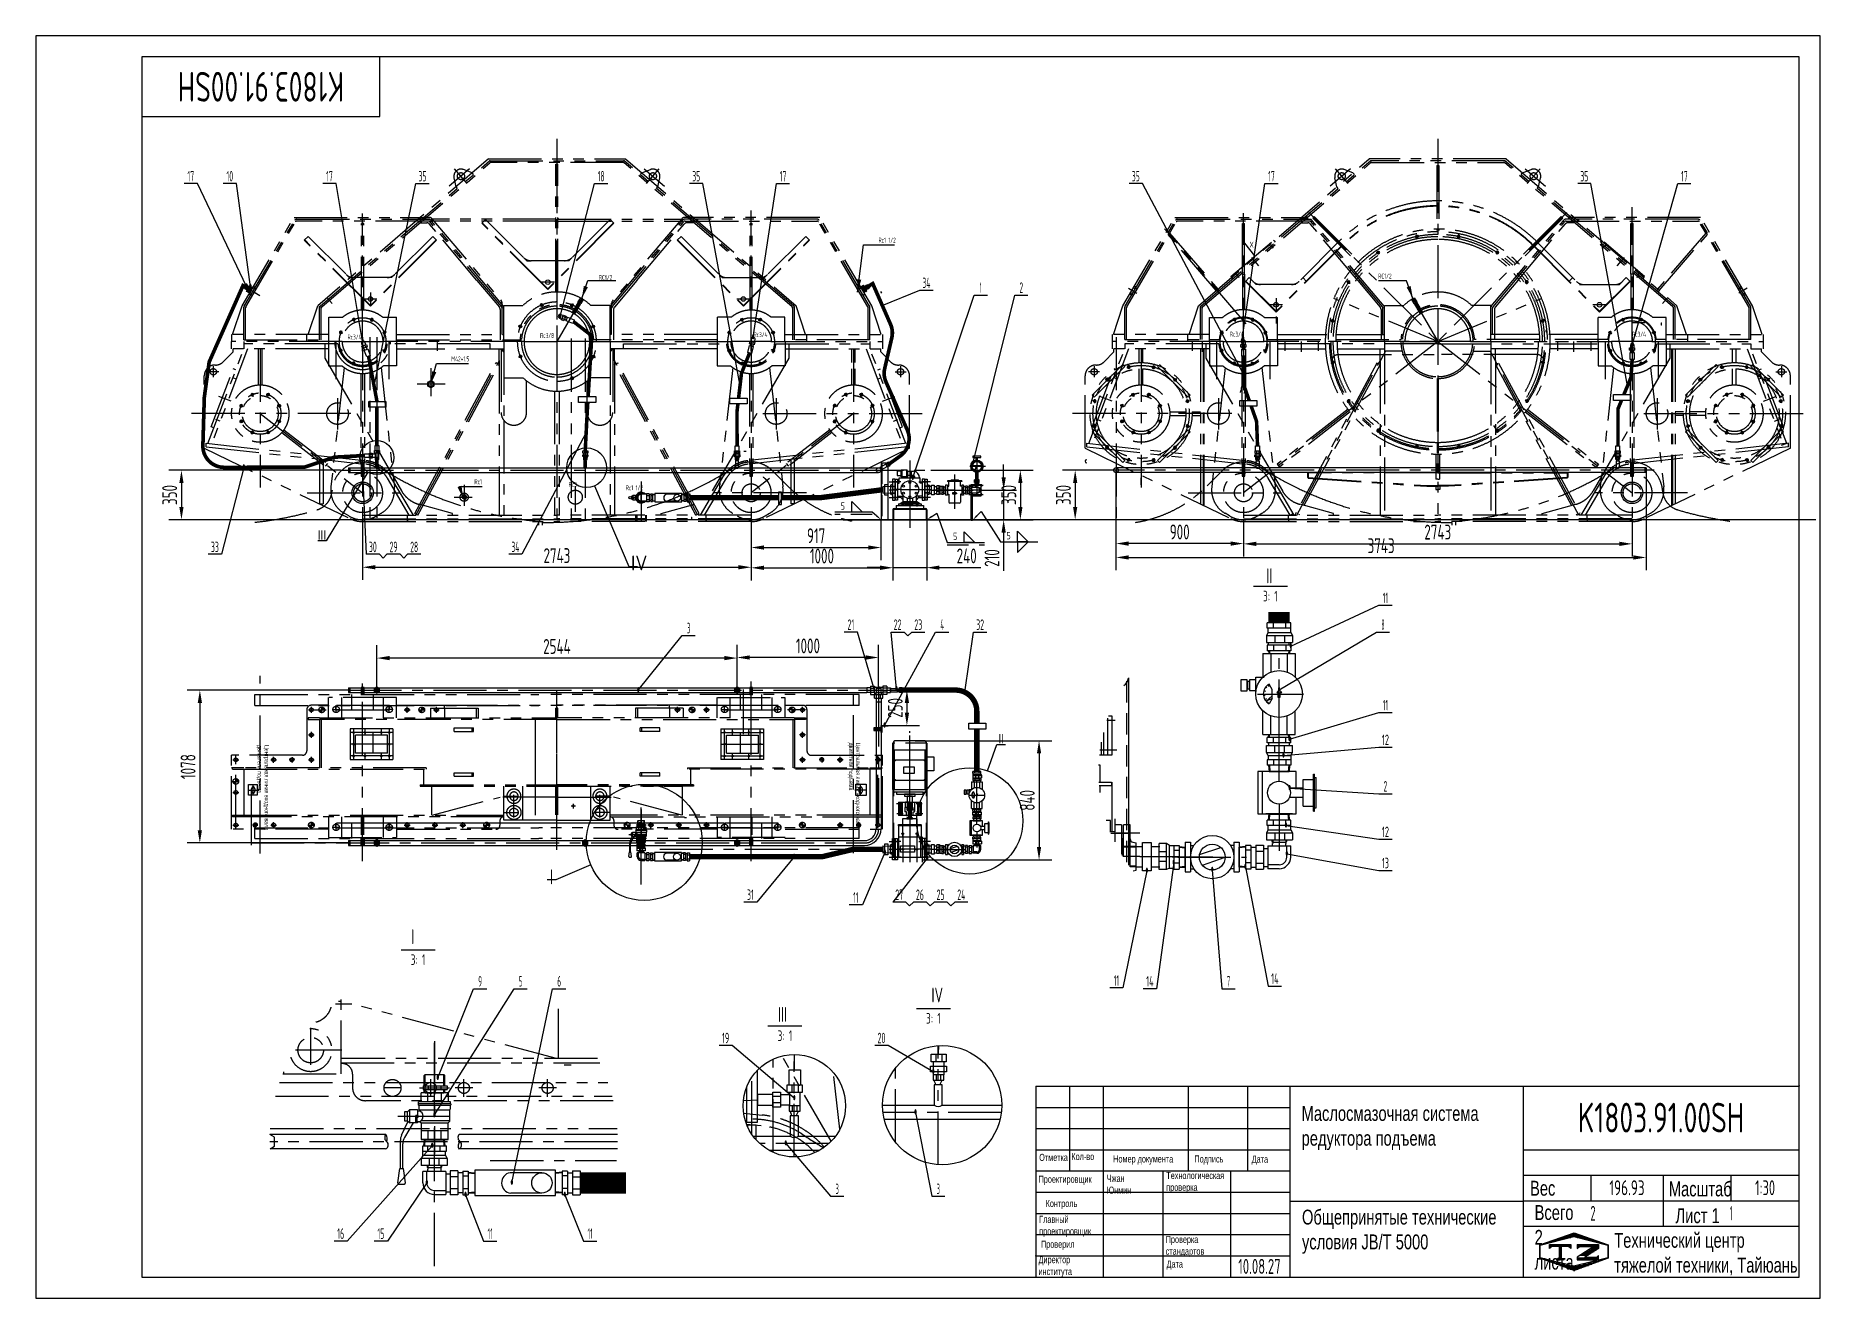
# Model space of a CAD drawing. Header units: millimetres. Extents: x -318 to 12282, y 0 to 8910.
import ezdxf
from ezdxf.enums import TextEntityAlignment as Align

# ---------------------------------------------------------------- set-up
doc = ezdxf.new("R2010")
doc.units = ezdxf.units.MM
doc.header["$LTSCALE"] = 300
for name, pattern in [('F', [0.75, 0.5, -0.25]), ('G', [2, 1.25, -0.25, 0.25, -0.25]), ('K', [2.5, 1.25, -0.25, 0.25, -0.25, 0.25, -0.25])]:
    doc.linetypes.add(name, pattern=pattern)
for name, color, linetype in [('01', 7, 'Continuous'), ('02', 1, 'Continuous'), ('04', 2, 'F'), ('05', 4, 'G'), ('07', 6, 'K'), ('08', 1, 'Continuous'), ('11', 3, 'Continuous'), ('13', 3, 'Continuous'), ('THICK', 7, 'Continuous')]:
    doc.layers.add(name, color=color, linetype=linetype)
doc.styles.get("Standard").update_dxf_attribs({"font": 'isocp', "width": 0.707, "bigfont": 'intecad.shx'})
doc.dimstyles.new('INTE', dxfattribs={"dimscale": 30, "dimtxt": 3.5, "dimasz": 3, "dimexe": 3, "dimexo": 0, "dimgap": 1, "dimtad": 1, "dimdec": 3, "dimdsep": 46, "dimtxsty": 'Standard', "dimcen": 0, "dimclrd": 1, "dimclre": 1, "dimclrt": 3, "dimaunit": 1, "dimadec": 4, "dimazin": 0, "dimtfac": 1, "dimtdec": 3, "dimtmove": 0, "dimatfit": 0, "dimfxl": 1, "dimarcsym": 0})
doc.dimstyles.new('inte_lin_lin5', dxfattribs={"dimscale": 30, "dimtxt": 3.5, "dimasz": 3, "dimexe": 3, "dimexo": 0, "dimgap": 1, "dimtad": 1, "dimdec": 3, "dimdsep": 46, "dimtxsty": 'Standard', "dimblk2": 'inte_dim_blk', "dimsah": 1, "dimcen": 0, "dimse2": 1, "dimclrd": 1, "dimclre": 1, "dimclrt": 3, "dimaunit": 1, "dimadec": 0, "dimazin": 0, "dimtfac": 1, "dimtdec": 3, "dimtmove": 0, "dimatfit": 3, "dimfxl": 1, "dimarcsym": 0})

msp = doc.modelspace()

# ---------------------------------------------------------------- texts
at = {"layer": '01', "attachment_point": 1}
for s, insert, char_height, width in [('{\\W1;\\C3;IV}', (3884.8779, 5242.1036), 105, 2.228529), ('{\\fArial|b0|i0|c204|p34;\\C3;Чжан Юнмин}', (7244.4824, 871.3142), 50, 1.554799), ('{\\fArial|b0|i0|c204|p34;Вес}', (10232.6014, 829.2076), 105, 2.487224), ('{\\fArial|b0|i0|c204|p34;Всего 2 листа}', (10264.9352, 657.7397), 105, 4.974404), ('{\\fArial|b0|i0|c204|p34;Проверил}', (6779.5979, 406.4402), 50, 1.554799), ('{\\fArial|b0|i0|c204|p34;Проверка\\Pстандартов}', (7660.1776, 440.5171), 50, 1.554799), ('{\\fArial|b0|i0|c204|p34;Директор\\Pинститута}', (6762.495, 297.699), 50, 1.554799), ('{\\fArial|b0|i0|c204|p34;Дата}', (7666.3968, 266.531), 50, 7.773996)]:
    msp.add_mtext(s, dxfattribs=dict(at, insert=insert, char_height=char_height, width=width))
for s, insert, char_height in [('{\\C3;II}', (8370.4309, 5151.4184), 105), ('{\\C3;I}', (3312.5452, 3026.9901), 105), ('{\\C3;I}', (2333.2995, 2603.7313), 105), ('{\\C3;IV}', (6006.3706, 2192.5248), 105), ('{\\C3;III}', (4922.8286, 2055.7756), 105), ('{\\fArial|b0|i0|c204|p34;\\C3;Маслосмазочная система\\Pредуктора подъема}', (8619.828, 1357.084), 105), ('{\\fArial|b0|i0|c204|p34;Отметка}', (6767.1831, 1019.181), 50), ('{\\fArial|b0|i0|c204|p34;Кол-во}', (6994.1842, 1025.3948), 50), ('{\\fArial|b0|i0|c204|p34;Номер документа}', (7289.5965, 1008.3069), 50), ('{\\fArial|b0|i0|c204|p34;Подпись}', (7863.3183, 1008.3069), 50), ('{\\fArial|b0|i0|c204|p34;Технологическая\\Pпроверка}', (7664.2789, 891.509), 50), ('{\\fArial|b0|i0|c204|p34;Дата}', (8267.5668, 1006.7534), 50), ('{\\fArial|b0|i0|c204|p34;Проектировщик}', (6762.4939, 865.1004), 50), ('{\\fArial|b0|i0|c204|p34;Масштаб}', (11212.5619, 824.2375), 105), ('{\\fArial|b0|i0|c204|p34;Контроль}', (6812.2475, 694.2213), 50), ('{\\fArial|b0|i0|c204|p34;Общепринятые технические\\Pусловия \\fArial|b0|i0|c0|p34;JB/T 5000}', (8622.3946, 625.4342), 105), ('{\\fArial|b0|i0|c204|p34;Лист 1}', (11259.8189, 635.3743), 105), ('{\\fArial|b0|i0|c204|p34;Главный\\Pпроектировщик}', (6767.1594, 581.9797), 50), ('{\\fArial|b0|i0|c204|p34;Технический центр\\Pтяжелой техники, Тайюань}', (10827.0445, 461.4214), 105)]:
    msp.add_mtext(s, dxfattribs=dict(at, insert=insert, char_height=char_height))
at = {"layer": '01', "char_height": 30, "attachment_point": 1, "rotation": 270}
for insert in [(5503.7008, 3921.1786), (1328.6158, 3904.6676)]:
    msp.add_mtext('{\\fArial|b0|i0|c204|p34;\\C3;Центральная линия входного вала\\Pдвигателя подъема}', dxfattribs=dict(at, insert=insert))
at = {"layer": '02', "width": 0.605172}
for p, p2 in [((1162.2752, 7126.006), (1180.2752, 7126.006)), ((1189.8452, 7122.0747), (1207.8452, 7122.0747)), ((3375.7231, 6914.2631), (3393.7231, 6914.2631)), ((5649.8853, 6992.1383), (5667.8853, 6992.1383)), ((1981.255, 6736.3945), (1999.255, 6736.3945)), ((4738.397, 6766.74), (4756.397, 6766.74)), ((8188.623, 6736.3945), (8206.623, 6736.3945)), ((10944.6645, 6711.3518), (10962.6645, 6711.3518)), ((2062.3373, 6422.3801), (2080.3373, 6422.3801)), ((4645.7167, 6424.3975), (4663.7167, 6424.3975)), ((8198.9561, 6511.3991), (8216.9561, 6511.3991)), ((10911.296, 6423.3391), (10929.296, 6423.3391)), ((3559.4924, 6094.5654), (3577.4924, 6094.5654)), ((1142.742, 5848.9525), (1160.742, 5848.9525)), ((1981.255, 5809.3945), (1999.255, 5809.3945)), ((5865.4671, 5774.3106), (5883.4671, 5774.3106)), ((6288.7457, 5873.439), (6306.7457, 5873.439)), ((8534.2721, 4586.6373), (8552.2721, 4586.6373)), ((3927.3526, 4276.0893), (3945.3526, 4276.0893)), ((5594.455, 4276.0893), (5612.455, 4276.0893)), ((5750.7659, 4284.1092), (5768.7659, 4284.1092)), ((6232.6492, 4262.2615), (6250.6492, 4262.2615)), ((8451.6955, 4278.7537), (8469.6955, 4278.7537)), ((5666.455, 4026.703), (5684.455, 4026.703)), ((8525.0985, 3930.1247), (8543.0985, 3930.1247)), ((8482.6224, 3814.9971), (8500.6224, 3814.9971)), ((8526.1393, 3585.2523), (8544.1393, 3585.2523)), ((8500.0717, 3321.3453), (8518.0717, 3321.3453)), ((5668.7669, 3130.129), (5686.7669, 3130.129)), ((8505.9781, 3121.4108), (8523.9781, 3121.4108)), ((5028.4384, 3101.2292), (5046.4384, 3101.2292)), ((5967.4877, 3090.093), (5985.4877, 3090.093)), ((7518.2546, 3001.6016), (7536.2546, 3001.6016)), ((7707.4807, 3058.4548), (7725.4807, 3058.4548)), ((7979.785, 3007.9311), (7997.785, 3007.9311)), ((8213.6994, 3029.9706), (8231.6994, 3029.9706)), ((2511.7104, 1540.1617), (2529.7104, 1540.1617)), ((6010.425, 1583.1656), (6028.425, 1583.1656)), ((5029.1712, 1396.8683), (5047.1712, 1396.8683)), ((2488.8371, 1278.9228), (2506.8371, 1278.9228)), ((5884.6533, 1296.9751), (5902.6533, 1296.9751)), ((2472.0669, 1061.4121), (2490.0669, 1061.4121)), ((4968.63, 1078.0665), (4986.63, 1078.0665)), ((2434.5545, 799.3962), (2452.5545, 799.3962)), ((3034.8738, 799.7324), (3052.8738, 799.7324)), ((2707.6383, 715.8026), (2725.6383, 715.8026)), ((3408.0528, 715.8026), (3426.0528, 715.8026))]:
    msp.add_text('●', height=30, dxfattribs=at).set_placement(p, p2, align=Align.FIT)
at = {"layer": '07', "color": 6, "linetype": 'K', "width": 0.707}
msp.add_text('X', height=42, dxfattribs=at).set_placement((8251.8447, 7402.0423), align=Align.BOTTOM_LEFT)
at = {"layer": '07', "color": 6, "linetype": 'K', "width": 0.605172}
for p, p2 in [((10340.2344, 6813.6208), (10352.2344, 6813.6208)), ((11153.573, 6862.1882), (11165.573, 6862.1882)), ((2465.8548, 6441.395), (2477.8548, 6441.395)), ((2704.4299, 5627.2865), (2716.4299, 5627.2865)), ((4307.6439, 5491.3945), (4319.6439, 5491.3945))]:
    msp.add_text('●', height=20, dxfattribs=at).set_placement(p, p2, align=Align.FIT)
at = {"layer": '11', "width": 0.69384}
msp.add_text('K1803.91.00SH', height=210, rotation=180, dxfattribs=at).set_placement((1859.0251, 8655), (684.8509, 8655), align=Align.FIT)
at = {"layer": '11'}
for s, height, width, p, p2 in [('17', 74.24621, 0.606, (753.3012, 7881.3495), (800.5441, 7881.3495)), ('10', 74.24621, 0.606076, (1028.8765, 7881.3495), (1076.1607, 7881.3495)), ('17', 74.24621, 0.606, (1732.6524, 7881.3495), (1779.8952, 7881.3495)), ('35', 74.24621, 0.581958, (2385.0084, 7881.3495), (2440.8084, 7881.3495)), ('18', 74.24621, 0.606, (3650.6746, 7881.3495), (3697.9174, 7881.3495)), ('35', 74.24621, 0.581958, (4317.6164, 7881.3495), (4373.4164, 7881.3495)), ('17', 74.24621, 0.606, (4934.6815, 7881.3495), (4981.9243, 7881.3495)), ('35', 74.24621, 0.581958, (7420.9881, 7881.3495), (7476.7881, 7881.3495)), ('17', 74.24621, 0.606, (8383.2097, 7881.3495), (8430.4526, 7881.3495)), ('35', 74.24621, 0.581958, (10587.7371, 7881.3495), (10643.5371, 7881.3495)), ('17', 74.24621, 0.606, (11298.5706, 7881.3495), (11345.8135, 7881.3495)), ('34', 74.24621, 0.556706, (5942.9094, 7128.9831), (5998.7094, 7128.9831)), ('1', 74.2462, 0.404, (6349.1934, 7095.0708), (6359.6918, 7095.0708)), ('2', 74.2462, 0.562593, (6627.9163, 7095.0708), (6653.3987, 7095.0708)), ('33', 74.24621, 0.581958, (919.2847, 5265.3198), (975.0847, 5265.3198)), ('30', 74.24621, 0.600864, (2034.275, 5265.3198), (2090.075, 5265.3198)), ('29', 74.24621, 0.568672, (2180.308, 5265.3198), (2236.108, 5265.3198)), ('28', 74.24621, 0.601243, (2326.341, 5265.3198), (2382.141, 5265.3198)), ('34', 74.24621, 0.556706, (3040.8838, 5265.3198), (3096.6838, 5265.3198)), ('11', 74.24621, 0.582235, (9193.1825, 4905.4134), (9229.9269, 4905.4134)), ('21', 74.24621, 0.623098, (5413.0792, 4716.7684), (5461.6551, 4716.7684)), ('22', 74.24621, 0.573679, (5739.6404, 4716.7684), (5795.4404, 4716.7684)), ('23', 74.24621, 0.581958, (5885.6734, 4716.7684), (5941.4734, 4716.7684)), ('4', 74.2462, 0.543846, (6069.0755, 4716.7684), (6095.3215, 4716.7684)), ('32', 74.24621, 0.573679, (6322.0877, 4716.7684), (6377.8877, 4716.7684)), ('8', 74.2462, 0.514182, (9183.4174, 4716.7684), (9204.4142, 4716.7684)), ('3', 74.2462, 0.527686, (4280.8092, 4692.6071), (4303.9803, 4692.6071)), ('11', 74.24621, 0.582235, (9193.1825, 4149.2498), (9229.9269, 4149.2498)), ('12', 74.24621, 0.611465, (9186.357, 3903.834), (9236.7524, 3903.834)), ('2', 74.2462, 0.562593, (9198.8135, 3575.9633), (9224.2959, 3575.9633)), ('12', 74.24621, 0.611465, (9186.357, 3254.4006), (9236.7524, 3254.4006)), ('13', 74.24621, 0.609833, (9186.8461, 3034.6045), (9236.2633, 3034.6045)), ('31', 74.24621, 0.606, (4704.4198, 2810.8841), (4751.6626, 2810.8841)), ('11', 74.24621, 0.582235, (5453.7314, 2791.2517), (5490.4758, 2791.2517)), ('27', 74.24621, 0.601243, (5751.1328, 2810.8841), (5806.9328, 2810.8841)), ('26', 74.24621, 0.578293, (5897.1658, 2810.8841), (5952.9658, 2810.8841)), ('25', 74.24621, 0.581958, (6043.1988, 2810.8841), (6098.9988, 2810.8841)), ('24', 74.24621, 0.556706, (6189.2318, 2810.8841), (6245.0318, 2810.8841)), ('9', 74.2462, 0.579528, (2806.5007, 2199.8068), (2833.2465, 2199.8068)), ('5', 74.2462, 0.527686, (3093.897, 2199.8068), (3117.0681, 2199.8068)), ('6', 74.2462, 0.600695, (3364.5261, 2199.8068), (3391.2682, 2199.8068)), ('11', 74.24621, 0.582235, (7293.5828, 2205.3841), (7330.3272, 2205.3841)), ('14', 74.24621, 0.614783, (7522.0716, 2199.8068), (7574.5637, 2199.8068)), ('7', 74.2462, 0.514182, (8093.2455, 2199.8068), (8114.2423, 2199.8068)), ('14', 74.24621, 0.614783, (8404.3494, 2218.394), (8456.8414, 2218.394)), ('19', 74.24621, 0.612447, (4527.4984, 1799.8245), (4578.4993, 1799.8245)), ('20', 74.24621, 0.600864, (5625.6227, 1799.8245), (5681.4227, 1799.8245)), ('K1803.91.00SH', 210, 0.69384, (10569.8509, 1170), (11744.0251, 1170)), ('3', 74.2462, 0.527686, (5329.1113, 735.4792), (5352.2825, 735.4792)), ('3', 74.2462, 0.527686, (6043.0707, 735.4792), (6066.2418, 735.4792)), ('196.93', 105, 0.676686, (10792.6534, 727.5), (11041.2226, 727.5)), ('1:30', 105, 0.655288, (11821.3855, 727.5), (11962.4905, 727.5)), ('2', 105, 0.562593, (10658.9192, 547.5), (10694.9568, 547.5)), ('1', 105, 0.404, (11644.5145, 547.5), (11659.3615, 547.5)), ('16', 74.24621, 0.610556, (1810.3723, 418.9659), (1860.2191, 418.9659)), ('15', 74.24621, 0.609833, (2094.616, 418.9659), (2144.0332, 418.9659)), ('11', 74.24621, 0.582235, (2872.6307, 418.9659), (2909.3751, 418.9659)), ('11', 74.24621, 0.582235, (3578.2898, 418.9659), (3615.0342, 418.9659)), ('10.08.27', 105, 0.642055, (8171.938, 172.5), (8471.938, 172.5))]:
    msp.add_text(s, height=height, dxfattribs=dict(at, width=width)).set_placement(p, p2, align=Align.FIT)
at = {"layer": '11', "width": 0.707}
for s, p in [('Ⅲ', (1702.9598, 5345.6973)), ('3: 1', (8399.1982, 4917.8491)), ('Ⅱ', (6499.0195, 3908.491)), ('3: 1', (2381.4594, 2352.3984)), ('3: 1', (4971.5605, 1815.3165)), ('3: 1', (6019.8112, 1938.2672))]:
    msp.add_text(s, height=75, dxfattribs=at).set_placement(p, align=Align.CENTER)
at = {"layer": '11', "color": 3, "linetype": 'Continuous', "char_height": 35}
for s, insert, attachment_point in [('Rc1 1/2', (5631.9132, 7449.85), 7), ('RC1/2', (3657.8561, 7185.8468), 7), ('RC1/2', (9255.205, 7195.9339), 9), ('Rc3/8', (3242.8179, 6776.7737), 7), ('Rc3/4', (4749.6718, 6782.7806), 7), ('Rc3/4', (8112.9511, 6786.069), 7), ('Rc3/4', (10952.5838, 6786.069), 7), ('Rc3/4', (1883.0341, 6766.2128), 7), ('M42*1.5', (2616.4117, 6611.8588), 7), ('Rc1', (2779.0882, 5744.7894), 7), ('Rc3', (3444.4552, 5725.5563), 7), ('Rc1 1/2', (3847.0555, 5702.0736), 7)]:
    msp.add_mtext(s, dxfattribs=dict(at, insert=insert, attachment_point=attachment_point))

# ---------------------------------------------------------------- blocks, each defined once
blk = doc.blocks.new('*U8', base_point=(13170, 2728))
at = {"layer": '01'}
blk.add_circle((13170, 2728), 8, dxfattribs=at)
at = {"layer": '02'}
blk.add_arc((13170, 2728), 10, 260, 170, dxfattribs=at)
at = {"layer": '05'}
for p, q in [((13183, 2728), (13157, 2728)), ((13170, 2741), (13170, 2715))]:
    blk.add_line(p, q, dxfattribs=at)
blk = doc.blocks.new('inte_dim_blk')
at = {"layer": '08', "color": 0}
blk.add_line((0, 0), (-2.5, 0), dxfattribs=at)
blk = doc.blocks.new('*U6', base_point=(11638, 1615))
at = {"layer": '01'}
blk.add_circle((11638, 1615), 8, dxfattribs=at)
at = {"layer": '02'}
blk.add_arc((11638, 1615), 10, 260, 170, dxfattribs=at)
at = {"layer": '05'}
for p, q in [((11651, 1615), (11625, 1615)), ((11638, 1628), (11638, 1602))]:
    blk.add_line(p, q, dxfattribs=at)
blk = doc.blocks.new('*U7', base_point=(12522, 1471))
at = {"layer": '01'}
blk.add_circle((12522, 1471), 8, dxfattribs=at)
at = {"layer": '02'}
blk.add_arc((12522, 1471), 10, 260, 170, dxfattribs=at)
at = {"layer": '05'}
for p, q in [((12535, 1471), (12509, 1471)), ((12522, 1484), (12522, 1458))]:
    blk.add_line(p, q, dxfattribs=at)
blk = doc.blocks.new('*U9', base_point=(13345, 2438))
at = {"layer": '01'}
for radius in [23, 16.8]:
    blk.add_circle((13345, 2438), radius, dxfattribs=at)
at = {"layer": '02'}
blk.add_arc((13345, 2438), 21, 260, 170, dxfattribs=at)
at = {"layer": '05'}
for p, q in [((13369, 2438), (13321, 2438)), ((13345, 2462), (13345, 2414))]:
    blk.add_line(p, q, dxfattribs=at)
blk = doc.blocks.new('*U10', base_point=(13580, 1603))
at = {"layer": '01'}
blk.add_circle((13580, 1603), 13.2, dxfattribs=at)
at = {"layer": '02'}
blk.add_arc((13580, 1603), 16.5, 260, 170, dxfattribs=at)
at = {"layer": '05'}
for p, q in [((13600, 1603), (13561, 1603)), ((13580, 1622), (13580, 1583))]:
    blk.add_line(p, q, dxfattribs=at)
blk = doc.blocks.new('*U16', base_point=(11626, 546))
at = {"layer": '01'}
blk.add_circle((11626, 546), 8, dxfattribs=at)
at = {"layer": '02'}
blk.add_arc((11626, 546), 10, 260, 170, dxfattribs=at)
at = {"layer": '05'}
for p, q in [((11639, 546), (11613, 546)), ((11626, 559), (11626, 533))]:
    blk.add_line(p, q, dxfattribs=at)
blk = doc.blocks.new('*U14', base_point=(11638, 1615))
at = {"layer": '01'}
blk.add_circle((11638, 1615), 8, dxfattribs=at)
at = {"layer": '02'}
blk.add_arc((11638, 1615), 10, 260, 170, dxfattribs=at)
at = {"layer": '05'}
for p, q in [((11651, 1615), (11625, 1615)), ((11638, 1628), (11638, 1602))]:
    blk.add_line(p, q, dxfattribs=at)
blk = doc.blocks.new('*U15', base_point=(12522, 1471))
at = {"layer": '01'}
blk.add_circle((12522, 1471), 8, dxfattribs=at)
at = {"layer": '02'}
blk.add_arc((12522, 1471), 10, 260, 170, dxfattribs=at)
at = {"layer": '05'}
for p, q in [((12535, 1471), (12509, 1471)), ((12522, 1484), (12522, 1458))]:
    blk.add_line(p, q, dxfattribs=at)
blk = doc.blocks.new('*U13', base_point=(13893, 2099))
at = {"layer": '01'}
blk.add_circle((13893, 2099), 8, dxfattribs=at)
at = {"layer": '02'}
blk.add_arc((13893, 2099), 10, 260, 170, dxfattribs=at)
at = {"layer": '05'}
for p, q in [((13906, 2099), (13880, 2099)), ((13893, 2112), (13893, 2086))]:
    blk.add_line(p, q, dxfattribs=at)
blk = doc.blocks.new('*U12', base_point=(12522, 1471))
at = {"layer": '01'}
blk.add_circle((12522, 1471), 8, dxfattribs=at)
at = {"layer": '02'}
blk.add_arc((12522, 1471), 10, 260, 170, dxfattribs=at)
at = {"layer": '05'}
for p, q in [((12535, 1471), (12509, 1471)), ((12522, 1484), (12522, 1458))]:
    blk.add_line(p, q, dxfattribs=at)
blk = doc.blocks.new('*U11', base_point=(13893, 2099))
at = {"layer": '01'}
blk.add_circle((13893, 2099), 8, dxfattribs=at)
at = {"layer": '02'}
blk.add_arc((13893, 2099), 10, 260, 170, dxfattribs=at)
at = {"layer": '05'}
for p, q in [((13906, 2099), (13880, 2099)), ((13893, 2112), (13893, 2086))]:
    blk.add_line(p, q, dxfattribs=at)
blk = doc.blocks.new('*U17', base_point=(12522, 1471))
at = {"layer": '01'}
blk.add_circle((12522, 1471), 8, dxfattribs=at)
at = {"layer": '02'}
blk.add_arc((12522, 1471), 10, 260, 170, dxfattribs=at)
at = {"layer": '05'}
for p, q in [((12535, 1471), (12509, 1471)), ((12522, 1484), (12522, 1458))]:
    blk.add_line(p, q, dxfattribs=at)
blk = doc.blocks.new('*U18', base_point=(13170, 2728))
at = {"layer": '01'}
blk.add_circle((13170, 2728), 8, dxfattribs=at)
at = {"layer": '02'}
blk.add_arc((13170, 2728), 10, 260, 170, dxfattribs=at)
at = {"layer": '05'}
for p, q in [((13183, 2728), (13157, 2728)), ((13170, 2741), (13170, 2715))]:
    blk.add_line(p, q, dxfattribs=at)
blk = doc.blocks.new('*U20', base_point=(-35764, -247))
at = {"layer": '01'}
blk.add_circle((-35764, -247), 12, dxfattribs=at)
at = {"layer": '02'}
blk.add_arc((-35764, -247), 15, 260, 170, dxfattribs=at)
at = {"layer": '05'}
for p, q in [((-35746, -247), (-35782, -247)), ((-35764, -229), (-35764, -265))]:
    blk.add_line(p, q, dxfattribs=at)
blk = doc.blocks.new('*U19', base_point=(508, 1061))
at = {"layer": '01'}
blk.add_circle((508, 1061), 4.8, dxfattribs=at)
at = {"layer": '02'}
blk.add_arc((508, 1061), 6, 260, 170, dxfattribs=at)
blk = doc.blocks.new('4')
at = {"layer": '01'}
for p, q in [((-75, -23), (75, -23)), ((-75, -39), (-75, -23)), ((-75, -39), (75, -39)), ((-42, -41), (-42, -39)), ((-42, -41), (42, -41)), ((-34, -16), (-32, -9)), ((-32, -9), (32, -9)), ((34, -16), (32, -9)), ((42, -39), (42, -41)), ((75, -23), (75, -39))]:
    blk.add_line(p, q, dxfattribs=at)
for centre, start, end in [((-42, -15), 270, 348.2101), ((42, -15), 191.7899, 270)]:
    blk.add_arc(centre, 8, start, end, dxfattribs=at)
at = {"layer": '04', "color": 2, "linetype": 'F'}
for p, q in [((-24, -9), (-24, -41)), ((-22, -9), (-22, -41)), ((22, -9), (22, -41)), ((24, -9), (24, -41))]:
    blk.add_line(p, q, dxfattribs=at)
at = {"layer": '05', "color": 4, "linetype": 'G'}
for p, q in [((-55, 0), (-55, -56)), ((0, 0), (0, -56)), ((55, 0), (55, -56))]:
    blk.add_line(p, q, dxfattribs=at)
blk = doc.blocks.new('7')
at = {"layer": '01', "ltscale": 2.5}
for p, q in [((-105, 260), (-105, 176)), ((-105, 260), (-103, 260)), ((-103, 293), (-103, 143)), ((-103, 293), (-87, 293)), ((-87, 293), (-87, 143)), ((-87, 264), (-74, 264)), ((-74, 264), (-74, 301)), ((-74, 301), (74, 301)), ((-61, 309), (-61, 359)), ((-61, 359), (-22, 359)), ((-22, 309), (-61, 309)), ((-57, 309), (-57, 301)), ((-53, 309), (-53, 359)), ((-22, 301), (-22, 359)), ((-13, 349), (-22, 359)), ((-13, 317), (-22, 309)), ((-13, 349), (27, 349)), ((-13, 301), (-13, 349)), ((22, 317), (-13, 317)), ((13, 301), (13, 349)), ((74, 264), (74, 301)), ((87, 264), (74, 264)), ((87, 293), (87, 143)), ((103, 293), (87, 293)), ((103, 293), (103, 143)), ((105, 260), (103, 260)), ((105, 260), (105, 176)), ((-103, 176), (-105, 176)), ((-87, 143), (-103, 143)), ((-87, 172), (-47, 172)), ((-70, 119), (-47, 134)), ((-56, 119), (-45, 127)), ((-47, 134), (-47, 177)), ((-47, 134), (47, 134)), ((-45, 127), (45, 127)), ((-19, 158), (-19, 134)), ((19, 158), (19, 134)), ((56, 119), (45, 127)), ((47, 134), (47, 177)), ((87, 172), (47, 172)), ((70, 119), (47, 134)), ((87, 143), (103, 143)), ((103, 176), (105, 176)), ((-80, 119), (80, 119)), ((-80, 119), (-80, 106)), ((-80, 106), (-31, 106)), ((-31, 111), (22, 111)), ((-31, 106), (-31, 111)), ((22, 106), (22, 111)), ((22, 106), (80, 106)), ((80, 119), (80, 106))]:
    blk.add_line(p, q, dxfattribs=at)
at = {"layer": '01'}
for p, q in [((-120, 76), (-120, 6)), ((-120, 6), (-115, 6)), ((-115, 75), (-115, 6)), ((-110, 86), (110, 86)), ((-110, 80), (110, 80)), ((-96, 106), (96, 106)), ((-96, 106), (-96, 86)), ((96, 106), (96, 86)), ((115, 75), (115, 6)), ((115, 6), (120, 6)), ((120, 76), (120, 6))]:
    blk.add_line(p, q, dxfattribs=at)
at = {"layer": '01', "ltscale": 2.5}
blk.add_lwpolyline([(-61, 349), (-89, 349), (-89, 317), (-61, 317)], close=True, dxfattribs=at)
for centre, radius in [((0, 218), 62.6), ((0, 268), 6.45), ((-44, 243), 6.45), ((-44, 193), 6.45), ((0, 168), 6.45), ((44, 243), 6.45), ((44, 193), 6.45)]:
    blk.add_circle(centre, radius, dxfattribs=at)
for centre, radius, start, end in [((22, 301), 15.9, 0, 90), ((21, 301), 48.4, 0.3178, 82.812), ((0, 218), 83.2, 213.3521, 235.4145), ((0, 218), 83.2, 304.5855, 326.6479)]:
    blk.add_arc(centre, radius, start, end, dxfattribs=at)
at = {"layer": '01'}
for centre, radius, start, end in [((-110, 76), 10, 90, 180), ((-110, 75), 5, 90, 180), ((110, 76), 10, 0, 90), ((110, 75), 5, 0, 90)]:
    blk.add_arc(centre, radius, start, end, dxfattribs=at)
at = {"layer": '04', "ltscale": 2.5}
for p, q in [((-56, 119), (-56, 106)), ((-44, 119), (-44, 106)), ((44, 119), (44, 106)), ((56, 119), (56, 106))]:
    blk.add_line(p, q, dxfattribs=at)
at = {"layer": '05', "color": 4, "linetype": 'G', "ltscale": 2.5}
for p, q in [((0, 423), (0, 118)), ((-64, 273), (-120, 273)), ((64, 273), (120, 273)), ((-64, 218), (-120, 218)), ((-64, 163), (-120, 163)), ((-63, 218), (120, 218)), ((64, 163), (120, 163)), ((-50, 123), (-50, 102)), ((50, 123), (50, 99))]:
    blk.add_line(p, q, dxfattribs=at)
at = {"layer": '05', "color": 4, "linetype": 'G'}
blk.add_line((0, 169), (0, -51), dxfattribs=at)
blk = doc.blocks.new('*D36')
at = {"layer": '08', "color": 1, "lineweight": -2}
for p, q in [((1990, 5544), (1990, 5069)), ((4733, 5544), (4733, 5069)), ((2080, 5159), (4643, 5159))]:
    blk.add_line(p, q, dxfattribs=at)
at = {"layer": '08', "color": 1}
for points in [[(2080, 5174), (2080, 5144), (1990, 5159)], [(4643, 5174), (4643, 5144), (4733, 5159)]]:
    blk.add_solid(points, dxfattribs=at)
at = {"layer": 'Defpoints', "color": 0}
for p in [(1990, 5544), (4733, 5544), (4733, 5159)]:
    blk.add_point(p, dxfattribs=at)
at = {"layer": '08', "color": 3, "insert": (3362, 5241), "char_height": 105, "attachment_point": 5}
blk.add_mtext('2743', dxfattribs=at)
blk = doc.blocks.new('*D37')
at = {"layer": '08', "color": 1, "lineweight": -2}
for p, q in [((6003, 5844), (6724, 5844)), ((6634, 5754), (6634, 5584)), ((5383, 5494), (6724, 5494))]:
    blk.add_line(p, q, dxfattribs=at)
at = {"layer": '08', "color": 1}
for points in [[(6619, 5754), (6649, 5754), (6634, 5844)], [(6619, 5584), (6649, 5584), (6634, 5494)]]:
    blk.add_solid(points, dxfattribs=at)
at = {"layer": 'Defpoints', "color": 0}
for p in [(6003, 5844), (5383, 5494), (6634, 5494)]:
    blk.add_point(p, dxfattribs=at)
at = {"layer": '08', "color": 3, "insert": (6552, 5669), "char_height": 105, "attachment_point": 5, "rotation": 90}
blk.add_mtext('350', dxfattribs=at)
blk = doc.blocks.new('*U38')
at = {"layer": '01'}
for p, q in [((-57, 17), (-83, 17)), ((-83, 17), (-83, -17)), ((-57, 29), (-57, -29)), ((-57, 29), (-30, 29)), ((-57, 14), (-30, 14)), ((-30, 29), (-30, -29)), ((30, 19), (-30, 19)), ((-15, 15), (-15, -15)), ((-15, 15), (15, 15)), ((15, 15), (15, -15)), ((57, 29), (30, 29)), ((30, 29), (30, -29)), ((57, 14), (30, 14)), ((57, 29), (57, -29)), ((57, 17), (83, 17)), ((83, 17), (83, -17)), ((-57, -17), (-83, -17)), ((-57, -14), (-30, -14)), ((-57, -29), (-30, -29)), ((-30, -19), (-19, -19)), ((-29, -30), (29, -30)), ((-29, -57), (-29, -30)), ((-29, -57), (29, -57)), ((-19, -19), (-19, -30)), ((-17, -57), (-17, -83)), ((-17, -83), (17, -83)), ((-15, -15), (15, -15)), ((-14, -57), (-14, -30)), ((14, -57), (14, -30)), ((17, -57), (17, -83)), ((30, -19), (19, -19)), ((19, -19), (19, -30)), ((29, -57), (29, -30)), ((57, -14), (30, -14)), ((57, -29), (30, -29)), ((57, -17), (83, -17))]:
    blk.add_line(p, q, dxfattribs=at)
at = {"layer": '05'}
for p, q in [((-88, 0), (88, 0)), ((0, 29), (0, -88))]:
    blk.add_line(p, q, dxfattribs=at)
blk = doc.blocks.new('*D39')
at = {"layer": '08', "color": 1, "lineweight": -2}
for p, q in [((7292, 5844), (6931, 5844)), ((7021, 5754), (7021, 5584)), ((7170, 5494), (6931, 5494))]:
    blk.add_line(p, q, dxfattribs=at)
at = {"layer": '08', "color": 1}
for points in [[(7006, 5754), (7036, 5754), (7021, 5844)], [(7006, 5584), (7036, 5584), (7021, 5494)]]:
    blk.add_solid(points, dxfattribs=at)
at = {"layer": 'Defpoints', "color": 0}
for p in [(7292, 5844), (7021, 5494), (7170, 5494)]:
    blk.add_point(p, dxfattribs=at)
at = {"layer": '08', "color": 3, "insert": (6938, 5669), "char_height": 105, "attachment_point": 5, "rotation": 90}
blk.add_mtext('350', dxfattribs=at)
blk = doc.blocks.new('*U21')
at = {"layer": '01'}
for p, q in [((0, 50), (0, 0)), ((0, 50), (3, 50)), ((0, 0), (50, 0)), ((5, 11), (5, 48)), ((48, 5), (10, 5)), ((50, 0), (50, 3))]:
    blk.add_line(p, q, dxfattribs=at)
for centre, radius, start, end in [((3, 48), 1.65, 0.2621, 90), ((11, 11), 5.5, 180, 269.8782), ((48, 3), 1.52, 0, 90)]:
    blk.add_arc(centre, radius, start, end, dxfattribs=at)
blk = doc.blocks.new('*U40')
at = {"layer": '01'}
for p, q in [((-6, 5), (0, 5)), ((-6, 0), (-6, 5)), ((-6, 3), (0, 3)), ((0, 5), (0, 0)), ((0, -5), (0, 0)), ((-6, 0), (-6, -5)), ((-6, -3), (0, -3)), ((-6, -5), (0, -5))]:
    blk.add_line(p, q, dxfattribs=at)
at = {"layer": '05'}
blk.add_line((-7, 0), (1, 0), dxfattribs=at)
blk = doc.blocks.new('g')
at = {"layer": '04', "linetype": 'F'}
h = blk.add_hatch(dxfattribs=at)
h.set_pattern_fill('ANSI37', color=2, scale=0.5, angle=90, style=0)
h.set_pattern_definition([(135, (-822.7086, -12.3893), (-1.122532, -1.122532), []), (225, (-822.7086, -12.3893), (1.122532, -1.122532), [])])
h.paths.add_polyline_path([(-279, 135), (-279, 138, 0.202934), (-294, 138), (-294, 135)])
h.paths.add_polyline_path([(-279, 102), (-279, 105), (-294, 105), (-294, 102, 0.202934)])
at = {"layer": '01'}
for p, q in [((-766, 219), (-766, 21)), ((-421, 239), (-746, 239)), ((-703, 1), (-703, 239)), ((-636, 240), (-636, 226)), ((-421, 1), (-421, 239)), ((-402, 215), (-402, 227)), ((-332, 40), (-332, 200)), ((-332, 200), (-239, 200)), ((-332, 180), (-239, 180)), ((-239, 200), (-239, 40)), ((50, 240), (50, 223)), ((-421, 1), (-750, 1)), ((-484, 1), (-746, 1)), ((-636, 14), (-636, 0)), ((-402, 25), (-402, 13)), ((-332, 60), (-239, 60)), ((-332, 40), (-239, 40)), ((50, 17), (50, 0))]:
    blk.add_line(p, q, dxfattribs=at)
at = {"layer": '01', "color": 7, "linetype": 'Continuous', "ltscale": 2.5}
for p, q in [((-750, 240), (50, 240)), ((-58, 207), (-58, 197)), ((58, 207), (58, 33)), ((-750, 0), (50, 0)), ((-58, 43), (-58, 33))]:
    blk.add_line(p, q, dxfattribs=at)
at = {"layer": '01', "ltscale": 2.5}
for p, q in [((-275, 129), (-223, 129)), ((-234, 129), (-234, 110)), ((-223, 129), (-223, 110)), ((-175, 200), (-58, 200)), ((-166, 172), (-85, 172)), ((58, 197), (-85, 197)), ((-85, 197), (-85, 43)), ((-75, 223), (75, 223)), ((-75, 223), (-75, 207)), ((-75, 207), (75, 207)), ((-42, 225), (42, 225)), ((-42, 225), (-42, 223)), ((42, 223), (42, 225)), ((75, 207), (75, 223)), ((-275, 110), (-223, 110)), ((-175, 40), (-58, 40)), ((-166, 68), (-85, 68)), ((58, 43), (-85, 43)), ((-75, 33), (75, 33)), ((-75, 17), (-75, 33)), ((-75, 17), (75, 17)), ((-42, 15), (-42, 17)), ((-42, 15), (42, 15)), ((42, 17), (42, 15)), ((75, 33), (75, 17))]:
    blk.add_line(p, q, dxfattribs=at)
at = {"layer": '01'}
for points in [[(-538, 154), (-579, 154), (-579, 76), (-538, 76)], [(-388, 215), (-402, 215), (-402, 25), (-388, 25)], [(-376, 157), (-388, 157), (-388, 83), (-376, 83)], [(-296, 139), (-376, 139), (-376, 101), (-296, 101)], [(-24, 152), (21, 152), (21, 55), (-24, 55)]]:
    blk.add_lwpolyline(points, close=True, dxfattribs=at)
at = {"layer": '01', "ltscale": 2.5}
for points in [[(-215, 140), (-223, 140), (-223, 100), (-215, 100)], [(-175, 172), (-215, 172), (-215, 68), (-175, 68)], [(-175, 199), (-166, 199), (-166, 41), (-175, 41)]]:
    blk.add_lwpolyline(points, close=True, dxfattribs=at)
at = {"layer": '01'}
for centre in [(-628, 228), (-488, 228), (-628, 12), (-488, 12)]:
    blk.add_circle(centre, 6, dxfattribs=at)
for centre, radius, start, end in [((-746, 219), 20, 90, 180), ((-421, 218), 21, 25.7777, 88.5214), ((-746, 21), 20, 180, 270), ((-421, 22), 21, 271.4786, 334.2223)]:
    blk.add_arc(centre, radius, start, end, dxfattribs=at)
at = {"layer": '02', "color": 1, "linetype": 'Continuous'}
blk.add_line((-336, 120), (-234, 120), dxfattribs=at)
at = {"layer": '04'}
blk.add_line((-750, 240), (-750, 0), dxfattribs=at)
at = {"layer": '04', "color": 2, "linetype": 'F', "ltscale": 2.5}
for p, q in [((-750, 235), (50, 235)), ((-275, 129), (-275, 110)), ((-750, 5), (50, 5))]:
    blk.add_line(p, q, dxfattribs=at)
at = {"layer": '04', "color": 2, "linetype": 'F'}
for p, q in [((-332, 175), (-239, 175)), ((-332, 151), (-330, 152)), ((-332, 136), (-332, 151)), ((-332, 136), (-330, 134)), ((-332, 120), (-332, 136)), ((-330, 152), (-279, 152)), ((-330, 134), (-298, 134)), ((-330, 134), (-330, 124)), ((-316, 127), (-316, 113)), ((-296, 136), (-298, 134)), ((-298, 134), (-298, 124)), ((-296, 134), (-296, 141)), ((-296, 141), (-279, 141)), ((-296, 134), (-296, 120)), ((-294, 135), (-294, 138)), ((-279, 141), (-279, 152)), ((-279, 135), (-279, 138)), ((-276, 153), (-266, 153)), ((-276, 153), (-276, 131)), ((-276, 131), (-276, 124)), ((-275, 130), (-276, 131)), ((-240, 130), (-275, 130)), ((-275, 124), (-275, 130)), ((-264, 152), (-266, 153)), ((-264, 144), (-264, 152)), ((-240, 144), (-264, 144)), ((-254, 127), (-254, 113)), ((-240, 144), (-239, 142)), ((-240, 130), (-239, 131)), ((-240, 124), (-240, 130)), ((-239, 142), (-239, 131)), ((-239, 131), (-239, 120)), ((-332, 124), (-239, 124)), ((-332, 120), (-332, 104)), ((-332, 116), (-239, 116)), ((-332, 104), (-330, 106)), ((-332, 104), (-332, 89)), ((-332, 89), (-330, 87)), ((-332, 65), (-239, 65)), ((-330, 106), (-330, 116)), ((-330, 106), (-298, 106)), ((-330, 87), (-298, 87)), ((-298, 106), (-298, 116)), ((-296, 104), (-298, 106)), ((-298, 87), (-296, 89)), ((-296, 106), (-296, 120)), ((-296, 106), (-296, 89)), ((-294, 105), (-294, 102)), ((-293, 99), (-294, 98)), ((-294, 98), (-294, 88)), ((-294, 88), (-293, 86)), ((-293, 86), (-266, 86)), ((-293, 99), (-278, 99)), ((-279, 105), (-279, 102)), ((-278, 99), (-276, 101)), ((-276, 109), (-276, 116)), ((-275, 110), (-276, 109)), ((-276, 101), (-276, 109)), ((-275, 116), (-275, 110)), ((-240, 110), (-275, 110)), ((-264, 88), (-266, 86)), ((-240, 96), (-264, 96)), ((-264, 96), (-264, 88)), ((-240, 116), (-240, 110)), ((-240, 110), (-239, 109)), ((-240, 96), (-239, 97)), ((-239, 109), (-239, 120)), ((-239, 97), (-239, 109))]:
    blk.add_line(p, q, dxfattribs=at)
blk.add_lwpolyline([(-294, 105), (-279, 105), (-279, 135), (-294, 135)], close=True, dxfattribs=at)
at = {"layer": '04', "ltscale": 2.5}
for centre in [(-110, 170), (0, 170), (-110, 70), (0, 70)]:
    blk.add_circle(centre, 5.5, dxfattribs=at)
at = {"layer": '04', "color": 2, "linetype": 'F'}
for centre in [(-316, 120), (-254, 120)]:
    blk.add_circle(centre, 3, dxfattribs=at)
for centre, radius, start, end in [((-286, 120), 19.2, 67.4956, 113.3815), ((-316, 120), 4, 267.1678, 182.5297), ((-286, 120), 19.2, 246.6185, 292.5044), ((-254, 120), 4, 267.1678, 182.5297)]:
    blk.add_arc(centre, radius, start, end, dxfattribs=at)
at = {"layer": '05', "color": 4, "linetype": 'G', "ltscale": 2.5}
for p, q in [((0, 256), (0, 34)), ((-110, 170), (91, 170)), ((-89, 207), (91, 207)), ((-55, 184), (-55, 240)), ((55, 184), (55, 240)), ((-222, 120), (-803, 120)), ((-302, 120), (1, 120)), ((-110, 70), (91, 70)), ((-89, 120), (91, 120)), ((-55, 56), (-55, 0)), ((55, 56), (55, 0))]:
    blk.add_line(p, q, dxfattribs=at)
at = {"layer": '05', "color": 4, "linetype": 'G'}
for p, q in [((-421, 228), (-703, 228)), ((-628, 239), (-628, 1)), ((-488, 1), (-488, 239)), ((-332, 190), (-239, 190)), ((-320, 208), (-320, 165)), ((-250, 212), (-250, 161)), ((-222, 120), (-834, 120)), ((-421, 12), (-703, 12)), ((-332, 50), (-239, 50)), ((-320, 71), (-320, 27)), ((-250, 74), (-250, 28))]:
    blk.add_line(p, q, dxfattribs=at)
blk = doc.blocks.new('s')
at = {"layer": '01'}
for p, q in [((-127, 35), (-114, 35)), ((-127, 35), (-127, -35)), ((-114, 35), (-114, -35)), ((-114, 27), (-106, 27)), ((-93, 6), (-43, 23)), ((-87, -19), (-33, 0)), ((-12, 27), (-21, 27)), ((-12, 35), (0, 35)), ((-12, 35), (-12, -35)), ((0, 35), (0, -35)), ((-127, -35), (-114, -35)), ((-114, -27), (-106, -27)), ((-12, -27), (-21, -27)), ((-12, -35), (0, -35))]:
    blk.add_line(p, q, dxfattribs=at)
for radius in [51, 30.3]:
    blk.add_circle((-64, 0), radius, dxfattribs=at)
at = {"layer": '05', "color": 4, "linetype": 'G'}
blk.add_line((-145, 0), (18, 0), dxfattribs=at)
blk = doc.blocks.new('1')
at = {"layer": '01'}
for p, q in [((-200, 38), (-144, 38)), ((-200, 38), (-200, -38)), ((-200, 19), (-156, 19)), ((-115, 17), (-128, 23)), ((-125, 26), (-123, 25)), ((-115, 17), (-122, 31)), ((-122, 31), (-109, 17)), ((-118, 34), (-115, 29)), ((-115, 17), (-94, 17)), ((-101, 3), (-112, 3)), ((-112, 3), (-112, -2)), ((-107, 37), (-107, 33)), ((-105, 55), (-65, 55)), ((-101, 5), (-101, 3)), ((-95, 0), (-101, 5)), ((-101, -6), (-95, 0)), ((-96, 36), (-98, 32)), ((-94, 17), (-81, 23)), ((-88, 31), (-90, 29)), ((-83, 26), (-87, 24)), ((-65, 55), (-65, 35)), ((-10, 38), (-65, 38)), ((-10, 19), (-53, 19)), ((-10, 38), (-10, -38)), ((-200, -19), (-156, -19)), ((-200, -38), (-144, -38)), ((-112, -2), (-101, -2)), ((-101, -2), (-101, -6)), ((-10, -38), (-65, -38)), ((-10, -19), (-53, -19))]:
    blk.add_line(p, q, dxfattribs=at)
for points in [[(-97, 75), (-71, 75), (-71, 90), (-97, 90)], [(-96, 55), (-71, 55), (-71, 70), (-96, 70)], [(-93, 70), (-75, 70), (-75, 75), (-93, 75)]]:
    blk.add_lwpolyline(points, close=True, dxfattribs=at)
blk.add_circle((-105, 0), 55, dxfattribs=at)
blk.add_arc((-104, 11), 26.2, 27.3251, 152.6749, dxfattribs=at)
at = {"layer": '05', "color": 4, "linetype": 'G', "ltscale": 2}
for p, q in [((-195, 0), (0, 0)), ((-105, 51), (-105, -58))]:
    blk.add_line(p, q, dxfattribs=at)
blk = doc.blocks.new('*D45')
at = {"layer": '08', "color": 1, "lineweight": -2}
for p, q in [((6516, 5794), (6516, 5884)), ((6362, 5704), (6606, 5704)), ((6516, 5704), (6516, 5494)), ((6387, 5494), (6606, 5494)), ((6516, 5404), (6516, 5134))]:
    blk.add_line(p, q, dxfattribs=at)
at = {"layer": '08', "color": 1}
for points in [[(6501, 5794), (6531, 5794), (6516, 5704)], [(6501, 5404), (6531, 5404), (6516, 5494)]]:
    blk.add_solid(points, dxfattribs=at)
at = {"layer": 'Defpoints', "color": 0}
for p in [(6362, 5704), (6387, 5494), (6516, 5494)]:
    blk.add_point(p, dxfattribs=at)
at = {"layer": '08', "color": 3, "insert": (6434, 5224), "char_height": 105, "attachment_point": 5, "rotation": 90}
blk.add_mtext('210', dxfattribs=at)
blk = doc.blocks.new('*D46')
at = {"layer": '08', "color": 1, "lineweight": -2}
for p, q in [((4733, 5544), (4733, 5065)), ((5733, 5494), (5733, 5065)), ((4823, 5155), (5643, 5155))]:
    blk.add_line(p, q, dxfattribs=at)
at = {"layer": '08', "color": 1}
for points in [[(4823, 5170), (4823, 5140), (4733, 5155)], [(5643, 5170), (5643, 5140), (5733, 5155)]]:
    blk.add_solid(points, dxfattribs=at)
at = {"layer": 'Defpoints', "color": 0}
for p in [(4733, 5544), (5733, 5494), (5733, 5155)]:
    blk.add_point(p, dxfattribs=at)
at = {"layer": '08', "color": 3, "insert": (5233, 5238), "char_height": 105, "attachment_point": 5}
blk.add_mtext('1000', dxfattribs=at)
blk = doc.blocks.new('*D47')
at = {"layer": '08', "color": 1, "lineweight": -2}
for p, q in [((5733, 5494), (5733, 5066)), ((5973, 5494), (5973, 5066)), ((5643, 5156), (5553, 5156)), ((5733, 5156), (5973, 5156)), ((6063, 5156), (6356, 5156))]:
    blk.add_line(p, q, dxfattribs=at)
at = {"layer": '08', "color": 1}
for points in [[(5643, 5171), (5643, 5141), (5733, 5156)], [(6063, 5171), (6063, 5141), (5973, 5156)]]:
    blk.add_solid(points, dxfattribs=at)
at = {"layer": 'Defpoints', "color": 0}
for p in [(5733, 5494), (5973, 5494), (5973, 5156)]:
    blk.add_point(p, dxfattribs=at)
at = {"layer": '08', "color": 3, "insert": (6255, 5239), "char_height": 105, "attachment_point": 5}
blk.add_mtext('240', dxfattribs=at)
blk = doc.blocks.new('*D48')
at = {"layer": '08', "color": 1, "lineweight": -2}
for p, q in [((4733, 5544), (4733, 5208)), ((5650, 5494), (5650, 5208)), ((4823, 5298), (5560, 5298))]:
    blk.add_line(p, q, dxfattribs=at)
at = {"layer": '08', "color": 1}
for points in [[(4823, 5313), (4823, 5283), (4733, 5298)], [(5560, 5313), (5560, 5283), (5650, 5298)]]:
    blk.add_solid(points, dxfattribs=at)
at = {"layer": 'Defpoints', "color": 0}
for p in [(4733, 5544), (5650, 5494), (5650, 5298)]:
    blk.add_point(p, dxfattribs=at)
at = {"layer": '08', "color": 3, "insert": (5192, 5381), "char_height": 105, "attachment_point": 5}
blk.add_mtext('917', dxfattribs=at)
blk = doc.blocks.new('*D49')
at = {"layer": '08', "color": 1, "lineweight": -2}
for p, q in [((1833, 5844), (621, 5844)), ((711, 5754), (711, 5584)), ((910, 5494), (621, 5494))]:
    blk.add_line(p, q, dxfattribs=at)
at = {"layer": '08', "color": 1}
for points in [[(696, 5754), (726, 5754), (711, 5844)], [(696, 5584), (726, 5584), (711, 5494)]]:
    blk.add_solid(points, dxfattribs=at)
at = {"layer": 'Defpoints', "color": 0}
for p in [(1833, 5844), (711, 5494), (910, 5494)]:
    blk.add_point(p, dxfattribs=at)
at = {"layer": '08', "color": 3, "insert": (628, 5669), "char_height": 105, "attachment_point": 5, "rotation": 90}
blk.add_mtext('350', dxfattribs=at)
blk = doc.blocks.new('*D50')
at = {"layer": '08', "color": 1, "lineweight": -2}
for p, q in [((7309, 5844), (7309, 5138)), ((11052, 5827), (11052, 5138)), ((7399, 5228), (10962, 5228))]:
    blk.add_line(p, q, dxfattribs=at)
at = {"layer": '08', "color": 1}
for points in [[(7399, 5243), (7399, 5213), (7309, 5228)], [(10962, 5243), (10962, 5213), (11052, 5228)]]:
    blk.add_solid(points, dxfattribs=at)
at = {"layer": 'Defpoints', "color": 0}
for p in [(7309, 5844), (11052, 5827), (11052, 5228)]:
    blk.add_point(p, dxfattribs=at)
at = {"layer": '08', "color": 3, "insert": (9181, 5311), "char_height": 105, "attachment_point": 5}
blk.add_mtext('3743', dxfattribs=at)
blk = doc.blocks.new('*D51')
at = {"layer": '08', "color": 1, "lineweight": -2}
for p, q in [((7309, 5494), (7309, 5236)), ((8209, 5472), (8209, 5236)), ((8119, 5326), (7399, 5326))]:
    blk.add_line(p, q, dxfattribs=at)
at = {"layer": '08', "color": 1}
for points in [[(7399, 5341), (7399, 5311), (7309, 5326)], [(8119, 5341), (8119, 5311), (8209, 5326)]]:
    blk.add_solid(points, dxfattribs=at)
at = {"layer": 'Defpoints', "color": 0}
for p in [(7309, 5494), (8209, 5472), (7309, 5326)]:
    blk.add_point(p, dxfattribs=at)
at = {"layer": '08', "color": 3, "insert": (7759, 5408), "char_height": 105, "attachment_point": 5}
blk.add_mtext('900', dxfattribs=at)
blk = doc.blocks.new('*D52')
at = {"layer": '08', "color": 1, "lineweight": -2}
for p, q in [((8209, 5494), (8209, 5234)), ((10953, 5494), (10953, 5234)), ((8299, 5324), (10863, 5324))]:
    blk.add_line(p, q, dxfattribs=at)
at = {"layer": '08', "color": 1}
for points in [[(8299, 5339), (8299, 5309), (8209, 5324)], [(10863, 5339), (10863, 5309), (10953, 5324)]]:
    blk.add_solid(points, dxfattribs=at)
at = {"layer": 'Defpoints', "color": 0}
for p in [(8209, 5494), (10953, 5494), (10953, 5324)]:
    blk.add_point(p, dxfattribs=at)
at = {"layer": '08', "color": 3, "insert": (9581, 5407), "char_height": 105, "attachment_point": 5}
blk.add_mtext('2743', dxfattribs=at)
blk = doc.blocks.new('*D53')
at = {"layer": '08', "color": 1, "lineweight": -2}
for p, q in [((1890, 4291), (751, 4291)), ((841, 4201), (841, 3303)), ((1890, 3213), (751, 3213))]:
    blk.add_line(p, q, dxfattribs=at)
at = {"layer": '08', "color": 1}
for points in [[(826, 4201), (856, 4201), (841, 4291)], [(826, 3303), (856, 3303), (841, 3213)]]:
    blk.add_solid(points, dxfattribs=at)
at = {"layer": 'Defpoints', "color": 0}
for p in [(1890, 4291), (841, 3213), (1890, 3213)]:
    blk.add_point(p, dxfattribs=at)
at = {"layer": '08', "color": 3, "insert": (758, 3752), "char_height": 105, "attachment_point": 5, "rotation": 90}
blk.add_mtext('1078', dxfattribs=at)
blk = doc.blocks.new('*D54')
at = {"layer": '08', "color": 1, "lineweight": -2}
for p, q in [((5891, 3935), (6856, 3935)), ((6766, 3845), (6766, 3184)), ((5976, 3094), (6856, 3094))]:
    blk.add_line(p, q, dxfattribs=at)
at = {"layer": '08', "color": 1}
for points in [[(6751, 3845), (6781, 3845), (6766, 3935)], [(6751, 3184), (6781, 3184), (6766, 3094)]]:
    blk.add_solid(points, dxfattribs=at)
at = {"layer": 'Defpoints', "color": 0}
for p in [(5891, 3935), (5976, 3094), (6766, 3094)]:
    blk.add_point(p, dxfattribs=at)
at = {"layer": '08', "color": 3, "insert": (6683, 3514), "char_height": 105, "attachment_point": 5, "rotation": 90}
blk.add_mtext('840', dxfattribs=at)
blk = doc.blocks.new('*D55')
at = {"layer": '08', "color": 1, "lineweight": -2}
for p, q in [((5721, 4291), (5923, 4291)), ((5833, 4201), (5833, 4132)), ((5700, 4042), (5923, 4042))]:
    blk.add_line(p, q, dxfattribs=at)
at = {"layer": '08', "color": 1}
for points in [[(5818, 4201), (5848, 4201), (5833, 4291)], [(5818, 4132), (5848, 4132), (5833, 4042)]]:
    blk.add_solid(points, dxfattribs=at)
at = {"layer": 'Defpoints', "color": 0}
for p in [(5721, 4291), (5700, 4042), (5833, 4042)]:
    blk.add_point(p, dxfattribs=at)
at = {"layer": '08', "color": 3, "insert": (5751, 4166), "char_height": 105, "attachment_point": 5, "rotation": 90}
blk.add_mtext('250', dxfattribs=at)
blk = doc.blocks.new('*D56')
at = {"layer": '08', "color": 1, "lineweight": -2}
for p, q in [((4634, 4313), (4634, 4612)), ((5633, 4320), (5633, 4612)), ((5543, 4522), (4724, 4522))]:
    blk.add_line(p, q, dxfattribs=at)
at = {"layer": '08', "color": 1}
for points in [[(4724, 4537), (4724, 4507), (4634, 4522)], [(5543, 4537), (5543, 4507), (5633, 4522)]]:
    blk.add_solid(points, dxfattribs=at)
at = {"layer": 'Defpoints', "color": 0}
for p in [(4634, 4522), (4634, 4313), (5633, 4320)]:
    blk.add_point(p, dxfattribs=at)
at = {"layer": '08', "color": 3, "insert": (5134, 4604), "char_height": 105, "attachment_point": 5}
blk.add_mtext('1000', dxfattribs=at)
blk = doc.blocks.new('*D57')
at = {"layer": '08', "color": 1, "lineweight": -2}
for p, q in [((2090, 4313), (2090, 4608)), ((4634, 4313), (4634, 4608)), ((4544, 4518), (2180, 4518))]:
    blk.add_line(p, q, dxfattribs=at)
at = {"layer": '08', "color": 1}
for points in [[(2180, 4533), (2180, 4503), (2090, 4518)], [(4544, 4533), (4544, 4503), (4634, 4518)]]:
    blk.add_solid(points, dxfattribs=at)
at = {"layer": 'Defpoints', "color": 0}
for p in [(2090, 4518), (2090, 4313), (4634, 4313)]:
    blk.add_point(p, dxfattribs=at)
at = {"layer": '08', "color": 3, "insert": (3362, 4600), "char_height": 105, "attachment_point": 5}
blk.add_mtext('2544', dxfattribs=at)
blk = doc.blocks.new('*U58', base_point=(6297, 5492))
at = {"layer": '01'}
for points in [[(6615, 5414), (6690, 5339), (6615, 5339)], [(6615, 5264), (6690, 5339), (6615, 5339)]]:
    blk.add_lwpolyline(points, close=True, dxfattribs=at)
at = {"layer": '02'}
blk.add_lwpolyline([(6327, 5522), (6357, 5553), (6495, 5339), (6758, 5339)], dxfattribs=at)
blk.add_lwpolyline([(6297, 5492, 0, 12.8, 0), (6327, 5522, 12.8, 12.8, 0)], format="xyseb", dxfattribs=at)
at = {"layer": '13', "width": 0.707}
blk.add_text('5', height=52.5, dxfattribs=at).set_placement((6536, 5356))
blk = doc.blocks.new('*U59', base_point=(5973, 5494))
at = {"layer": '01'}
blk.add_lwpolyline([(6237, 5408), (6312, 5333), (6237, 5333)], close=True, dxfattribs=at)
at = {"layer": '02'}
blk.add_lwpolyline([(5973, 5494, 0, 12.7, 0), (6009, 5517, 12.7, 12.7, 0)], format="xyseb", dxfattribs=at)
blk.add_lwpolyline([(6009, 5517), (6045, 5541), (6117, 5333), (6380, 5333)], dxfattribs=at)
at = {"layer": '04'}
blk.add_line((6117, 5317), (6380, 5317), dxfattribs=at)
at = {"layer": '13', "width": 0.707}
blk.add_text('5', height=52.5, dxfattribs=at).set_placement((6158, 5350))
blk = doc.blocks.new('*U60', base_point=(5650, 5494))
at = {"layer": '01'}
blk.add_lwpolyline([(5444, 5622), (5519, 5547), (5444, 5547)], close=True, dxfattribs=at)
at = {"layer": '02'}
blk.add_lwpolyline([(5619, 5521), (5587, 5547), (5324, 5547)], dxfattribs=at)
blk.add_lwpolyline([(5650, 5494, 0, 12.4, 0), (5619, 5521, 12.4, 12.4, 0)], format="xyseb", dxfattribs=at)
at = {"layer": '04'}
blk.add_line((5587, 5531), (5324, 5531), dxfattribs=at)
at = {"layer": '13', "width": 0.707}
blk.add_text('5', height=52.5, dxfattribs=at).set_placement((5365, 5564))
blk = doc.blocks.new('*U81', base_point=(251.96, 168.31))
at = {"layer": '01'}
for p, q in [((251.96, 168.31), (251.96, 182.31)), ((195.96, 168.31), (251.96, 168.31))]:
    blk.add_line(p, q, dxfattribs=at)
blk = doc.blocks.new('*U82')
at = {"layer": '04'}
blk.add_blockref('*U81', (0, 0), dxfattribs=at)
blk = doc.blocks.new('*U83')
at = {"layer": '01'}
for points in [[(415, 292), (25, 292)], [(25, 292), (25, 5)], [(415, 5), (415, 292)], [(25, 5), (415, 5)]]:
    blk.add_lwpolyline(points, dxfattribs=at)
at = {"layer": '02'}
for points in [[(420, 297), (0, 297)], [(0, 297), (0, 0)], [(420, 0), (420, 297)], [(0, 0), (420, 0)]]:
    blk.add_lwpolyline(points, dxfattribs=at)
blk = doc.blocks.new('*X88')
at = {"color": 0}
for p, q in [((127.06, 7.8), (132.06, 7.8)), ((127.06, 7.5), (132.06, 7.5)), ((127.06, 7.2), (127.32, 7.2)), ((127.84, 5.4), (129.64, 5.4)), ((128.3, 5.7), (130.1, 5.7)), ((128.77, 6), (130.57, 6)), ((129.23, 6.3), (131.04, 6.3)), ((129.7, 6.6), (131.51, 6.6)), ((130.16, 6.9), (131.98, 6.9)), ((130.62, 7.2), (132.06, 7.2))]:
    blk.add_line(p, q, dxfattribs=at)
blk = doc.blocks.new('*X89')
at = {"color": 0}
for p, q in [((127.06, 4.8), (132.06, 4.8)), ((127.06, 4.5), (132.06, 4.5)), ((131.84, 5.1), (132.06, 5.1))]:
    blk.add_line(p, q, dxfattribs=at)
blk = doc.blocks.new('*X87')
at = {"color": 0}
for p, q in [((122.34, 4.5), (123.72, 4.5)), ((122.82, 4.8), (123.24, 4.8))]:
    blk.add_line(p, q, dxfattribs=at)
blk = doc.blocks.new('*X86')
at = {"color": 0}
for p, q in [((120.53, 7.8), (125.53, 7.8)), ((120.53, 7.5), (125.53, 7.5)), ((120.53, 7.2), (120.79, 7.2)), ((125.27, 7.2), (125.53, 7.2))]:
    blk.add_line(p, q, dxfattribs=at)
blk = doc.blocks.new('*X85')
at = {"color": 0}
for p, q in [((120.66, 8.7), (121.92, 8.7)), ((121.52, 9), (123.12, 9)), ((122.38, 9.3), (124.32, 9.3)), ((123.24, 9.6), (125.52, 9.6)), ((124.1, 9.9), (128.52, 9.9)), ((124.97, 10.2), (127.67, 10.2)), ((125.83, 10.5), (126.82, 10.5)), ((127.02, 9.6), (129.37, 9.6)), ((128.22, 9.3), (130.22, 9.3)), ((129.42, 9), (131.07, 9)), ((130.62, 8.7), (131.92, 8.7)), ((118.22, 7.8), (118.32, 7.8)), ((118.22, 7.5), (118.27, 7.5)), ((118.22, 7.2), (118.27, 7.2)), ((118.22, 6.9), (118.27, 6.9)), ((118.22, 6.6), (118.27, 6.6)), ((118.22, 6.3), (118.27, 6.3)), ((118.22, 6), (118.27, 6)), ((118.22, 5.7), (118.27, 5.7)), ((118.22, 5.4), (118.27, 5.4)), ((118.22, 5.1), (118.27, 5.1)), ((118.22, 4.8), (118.27, 4.8)), ((118.79, 4.5), (119.42, 4.5)), ((118.94, 8.1), (119.52, 8.1)), ((119.8, 8.4), (120.72, 8.4)), ((131.82, 8.4), (132.77, 8.4)), ((133.02, 8.1), (133.62, 8.1)), ((133.12, 4.5), (133.76, 4.5)), ((134.22, 7.8), (134.32, 7.8)), ((134.27, 7.5), (134.32, 7.5)), ((134.27, 7.2), (134.32, 7.2)), ((134.27, 6.9), (134.32, 6.9)), ((134.27, 6.6), (134.32, 6.6)), ((134.27, 6.3), (134.32, 6.3)), ((134.27, 6), (134.32, 6)), ((134.27, 5.7), (134.32, 5.7)), ((134.27, 5.4), (134.32, 5.4)), ((134.27, 5.1), (134.32, 5.1)), ((134.27, 4.8), (134.32, 4.8)), ((119.61, 4.2), (120.62, 4.2)), ((120.43, 3.9), (121.82, 3.9)), ((121.26, 3.6), (123.02, 3.6)), ((122.08, 3.3), (124.22, 3.3)), ((122.91, 3), (125.42, 3)), ((123.73, 2.7), (128.89, 2.7)), ((124.55, 2.4), (128.07, 2.4)), ((125.38, 2.1), (127.26, 2.1)), ((126.2, 1.8), (126.45, 1.8)), ((127.12, 3), (129.7, 3)), ((128.32, 3.3), (130.51, 3.3)), ((129.52, 3.6), (131.32, 3.6)), ((130.72, 3.9), (132.14, 3.9)), ((131.92, 4.2), (132.95, 4.2))]:
    blk.add_line(p, q, dxfattribs=at)

# ---------------------------------------------------------------- dimensions: what is measured, and where the dimension line sits
at = {"layer": '08'}
for base, p1, p2, picture, middle in [((710.5083, 5494.3945), (1833.455, 5844.3945), (910.4137, 5494.3945), '*D49', (628.0083, 5669.3945)), ((6634.0581, 5494.3945), (6002.5327, 5844.3945), (5382.5689, 5494.3945), '*D37', (6551.5581, 5669.3945)), ((7020.9996, 5494.3945), (7292.3838, 5844.3943), (7169.7612, 5494.3945), '*D39', (6938.4996, 5669.3944)), ((840.5541, 3213.0893), (1890.255, 4291.0893), (1890.255, 3213.0893), '*D53', (758.0541, 3752.0893))]:
    dim = msp.add_linear_dim(base=base, p1=p1, p2=p2, angle=90, dimstyle='INTE', dxfattribs=at)
    dim.commit()
    dim.dimension.update_dxf_attribs({"geometry": picture, "text_midpoint": middle})
for base, p1, p2, text, picture, middle in [((6516.2156, 5494.3945), (6362.389, 5703.9366), (6386.6061, 5494.3945), '210', '*D45', (6433.7053, 5224.0348)), ((5833.2506, 4041.703), (5721.455, 4291.0893), (5700.455, 4041.703), '250', '*D55', (5750.7403, 4166.3962)), ((6765.5425, 3093.7253), (5890.7121, 3935.1091), (5976.4877, 3093.7253), '840', '*D54', (6683.0425, 3514.4172))]:
    dim = msp.add_linear_dim(base=base, p1=p1, p2=p2, angle=90, text=text, dimstyle='INTE', dxfattribs=at)
    dim.commit()
    dim.dimension.update_dxf_attribs({"geometry": picture, "text_midpoint": middle})
for base, p1, p2, picture, middle in [((11052.3838, 5228.4814), (7309.3838, 5844.3943), (11052.3838, 5827.3943), '*D50', (9180.8838, 5310.9814)), ((5733.455, 5155.3906), (4733.455, 5544.3945), (5733.455, 5494.3945), '*D46', (5233.455, 5237.8906)), ((5650.455, 5298.0629), (4733.455, 5544.3945), (5650.455, 5494.3945), '*D48', (5191.955, 5380.5629)), ((5973.455, 5156.0814), (5733.455, 5494.3945), (5973.455, 5494.3945), '*D47', (6254.9501, 5238.5917)), ((7309.3838, 5325.552), (8209.3838, 5471.6002), (7309.3838, 5494.3945), '*D51', (7759.3838, 5408.052))]:
    dim = msp.add_linear_dim(base=base, p1=p1, p2=p2, dimstyle='INTE', dxfattribs=at)
    dim.commit()
    dim.dimension.update_dxf_attribs({"geometry": picture, "text_midpoint": middle})
dim = msp.add_linear_dim(base=(4733.455, 5158.5317), p1=(1990.255, 5544.3945), p2=(4733.455, 5544.3945), text='2743', dimstyle='INTE', dxfattribs=at)
dim.commit()
dim.dimension.update_dxf_attribs({"geometry": '*D36', "text_midpoint": (3361.855, 5158.5317), "dimtype": 160})
for base, p1, p2, text, picture, middle in [((10952.5838, 5324.1119), (8209.3838, 5493.8945), (10952.5838, 5494.3945), '2743', '*D52', (9580.9838, 5406.6222)), ((2090.0452, 4517.5123), (4633.847, 4312.5437), (2090.0452, 4312.5437), '2544', '*D57', (3361.9461, 4600.0227)), ((4633.847, 4521.7449), (5633.455, 4320.0893), (4633.847, 4312.5437), '1000', '*D56', (5133.651, 4604.2449))]:
    dim = msp.add_linear_dim(base=base, p1=p1, p2=p2, text=text, dimstyle='INTE', dxfattribs=at)
    dim.commit()
    dim.dimension.update_dxf_attribs({"geometry": picture, "text_midpoint": middle})

# ---------------------------------------------------------------- hatches: boundary and pattern name
at = {"layer": '01'}
h = msp.add_hatch(color=256, dxfattribs=at)
h.paths.add_polyline_path([(2000.255, 4273.8393), (1980.255, 4273.8393), (1980.255, 4259.8393), (2000.255, 4259.8393)])
h.paths.add_polyline_path([(2000.255, 4310.8393), (1980.255, 4310.8393), (1980.255, 4276.8393), (2000.255, 4276.8393)])
h.paths.add_polyline_path([(2000.255, 4276.8393), (1980.255, 4276.8393), (1980.255, 4273.8393), (2000.255, 4273.8393)])
h = msp.add_hatch(color=256, dxfattribs=at)
h.paths.add_polyline_path([(2108.6253, 4301.8165), (2097.7605, 4308.0893), (2082.33, 4308.0893), (2071.4652, 4301.8165), (2071.4652, 4291.0893), (2108.6253, 4291.0893)])
h.paths.add_polyline_path([(2108.6253, 4291.0893), (2071.4652, 4291.0893), (2071.4652, 4280.3621), (2082.33, 4274.0893), (2097.7605, 4274.0893), (2108.6253, 4280.3621)])
h.paths.add_polyline_path([(2090.0452, 4312.5437), (2082.33, 4308.0893), (2097.7605, 4308.0893)])
h.paths.add_polyline_path([(2097.7605, 4274.0893), (2082.33, 4274.0893), (2090.0452, 4269.6349)])
h = msp.add_hatch(color=256, dxfattribs=at)
h.paths.add_polyline_path([(4652.4271, 4301.8165), (4641.5623, 4308.0893), (4626.1318, 4308.0893), (4615.267, 4301.8165), (4615.267, 4291.0893), (4652.4271, 4291.0893)])
h.paths.add_polyline_path([(4652.4271, 4291.0893), (4615.267, 4291.0893), (4615.267, 4280.3621), (4626.1318, 4274.0893), (4641.5623, 4274.0893), (4652.4271, 4280.3621)])
h.paths.add_polyline_path([(4633.847, 4312.5437), (4626.1318, 4308.0893), (4641.5623, 4308.0893)])
h.paths.add_polyline_path([(4641.5623, 4274.0893), (4626.1318, 4274.0893), (4633.847, 4269.6349)])
h = msp.add_hatch(color=256, dxfattribs=at)
h.paths.add_polyline_path([(4743.055, 4273.8393), (4723.055, 4273.8393), (4723.055, 4259.8393), (4743.055, 4259.8393)])
h.paths.add_polyline_path([(4743.055, 4310.8393), (4723.055, 4310.8393), (4723.055, 4276.8393), (4743.055, 4276.8393)])
h.paths.add_polyline_path([(4743.055, 4276.8393), (4723.055, 4276.8393), (4723.055, 4273.8393), (4743.055, 4273.8393)])
h = msp.add_hatch(color=256, dxfattribs=at)
h.paths.add_polyline_path([(5636.455, 4006.703), (5650.455, 4006.703), (5650.455, 4026.703), (5636.455, 4026.703)])
h.paths.add_polyline_path([(5633.455, 4006.703), (5633.455, 4026.703), (5599.455, 4026.703), (5599.455, 4006.703)])
h.paths.add_polyline_path([(5633.455, 4006.703), (5636.455, 4006.703), (5636.455, 4026.703), (5633.455, 4026.703)])
h = msp.add_hatch(color=256, dxfattribs=at)
h.paths.add_polyline_path([(2000.255, 3230.3393), (2000.255, 3244.3393), (1980.255, 3244.3393), (1980.255, 3230.3393)])
h.paths.add_polyline_path([(1980.255, 3193.3393), (2000.255, 3193.3393), (2000.255, 3227.3393), (1980.255, 3227.3393)])
h.paths.add_polyline_path([(2000.255, 3227.3393), (2000.255, 3230.3393), (1980.255, 3230.3393), (1980.255, 3227.3393)])
h = msp.add_hatch(color=256, dxfattribs=at)
h.paths.add_polyline_path([(2108.8351, 3223.8165), (2097.9703, 3230.0893), (2082.5398, 3230.0893), (2071.675, 3223.8165), (2071.675, 3213.0893), (2108.8351, 3213.0893)])
h.paths.add_polyline_path([(2108.8351, 3213.0893), (2071.675, 3213.0893), (2071.675, 3202.3621), (2082.5398, 3196.0893), (2097.9703, 3196.0893), (2108.8351, 3202.3621)])
h.paths.add_polyline_path([(2090.255, 3234.5437), (2082.5398, 3230.0893), (2097.9703, 3230.0893)])
h.paths.add_polyline_path([(2097.9703, 3196.0893), (2082.5398, 3196.0893), (2090.255, 3191.6349)])
h = msp.add_hatch(color=256, dxfattribs=at)
h.paths.add_polyline_path([(3580.4351, 3223.8165), (3569.5703, 3230.0893), (3554.1398, 3230.0893), (3543.275, 3223.8165), (3543.275, 3213.0893), (3580.4351, 3213.0893)])
h.paths.add_polyline_path([(3580.4351, 3213.0893), (3543.275, 3213.0893), (3543.275, 3202.3621), (3554.1398, 3196.0893), (3569.5703, 3196.0893), (3580.4351, 3202.3621)])
h.paths.add_polyline_path([(3561.855, 3234.5437), (3554.1398, 3230.0893), (3569.5703, 3230.0893)])
h.paths.add_polyline_path([(3569.5703, 3196.0893), (3554.1398, 3196.0893), (3561.855, 3191.6349)])
h = msp.add_hatch(color=256, dxfattribs=at)
h.paths.add_polyline_path([(4652.4271, 3223.8165), (4641.5623, 3230.0893), (4626.1318, 3230.0893), (4615.267, 3223.8165), (4615.267, 3213.0893), (4652.4271, 3213.0893)])
h.paths.add_polyline_path([(4652.4271, 3213.0893), (4615.267, 3213.0893), (4615.267, 3202.3621), (4626.1318, 3196.0893), (4641.5623, 3196.0893), (4652.4271, 3202.3621)])
h.paths.add_polyline_path([(4633.847, 3234.5437), (4626.1318, 3230.0893), (4641.5623, 3230.0893)])
h.paths.add_polyline_path([(4641.5623, 3196.0893), (4626.1318, 3196.0893), (4633.847, 3191.6349)])
h = msp.add_hatch(color=256, dxfattribs=at)
h.paths.add_polyline_path([(4743.055, 3230.3393), (4743.055, 3244.3393), (4723.055, 3244.3393), (4723.055, 3230.3393)])
h.paths.add_polyline_path([(4723.055, 3193.3393), (4743.055, 3193.3393), (4743.055, 3227.3393), (4723.055, 3227.3393)])
h.paths.add_polyline_path([(4743.055, 3227.3393), (4743.055, 3230.3393), (4723.055, 3230.3393), (4723.055, 3227.3393)])
at = {"layer": '07', "linetype": 'K'}
for points in [[(3354.355, 7614.2638), (3354.355, 7623.1265), (3347.2382, 7614.2638)], [(3354.355, 7602.2638), (3347.6104, 7602.2638), (3354.355, 7594.172)], [(3369.355, 7614.2638), (3369.355, 7623.1265), (3376.4719, 7614.2638)], [(3369.355, 7602.2638), (3376.0997, 7602.2638), (3369.355, 7594.172)], [(2986.855, 6701.3945), (2967.855, 6701.3945), (2967.855, 6694.9893), (2986.855, 6676.4207)], [(3736.855, 6679.8554), (3755.855, 6701.3945), (3736.855, 6701.3945), (3736.855, 6695.3945)]]:
    msp.add_hatch(color=6, dxfattribs=at).paths.add_polyline_path(points)
h = msp.add_hatch(color=6, dxfattribs=at)
h.paths.add_polyline_path([(1701.355, 4132.5893), (1701.355, 4152.5893), (1681.355, 4152.5893, 0.4142135624)])
h.paths.add_polyline_path([(1701.355, 4152.5893), (1721.355, 4152.5893, 0.4142135624), (1701.355, 4172.5893)])
h = msp.add_hatch(color=6, dxfattribs=at)
h.paths.add_polyline_path([(2407.855, 4132.5893), (2407.855, 4152.5893), (2387.855, 4152.5893, 0.4142135624)])
h.paths.add_polyline_path([(2407.855, 4152.5893), (2427.855, 4152.5893, 0.4142135624), (2407.855, 4172.5893)])
h = msp.add_hatch(color=6, dxfattribs=at)
h.paths.add_polyline_path([(4315.855, 4132.5893), (4315.855, 4152.5893), (4335.855, 4152.5893, -0.4142135624)])
h.paths.add_polyline_path([(4315.855, 4152.5893), (4295.855, 4152.5893, -0.4142135624), (4315.855, 4172.5893)])
h = msp.add_hatch(color=6, dxfattribs=at)
h.paths.add_polyline_path([(5022.355, 4132.5893), (5022.355, 4152.5893), (5042.355, 4152.5893, -0.4142135624)])
h.paths.add_polyline_path([(5022.355, 4152.5893), (5002.355, 4152.5893, -0.4142135624), (5022.355, 4172.5893)])
h = msp.add_hatch(color=6, dxfattribs=at)
h.paths.add_polyline_path([(1094.855, 3627.5893), (1094.855, 3647.5893), (1074.855, 3647.5893, 0.4142135624)])
h.paths.add_polyline_path([(1094.855, 3647.5893), (1114.855, 3647.5893, 0.4142135624), (1094.855, 3667.5893)])
h = msp.add_hatch(color=6, dxfattribs=at)
h.paths.add_polyline_path([(1628.355, 3319.5893), (1628.355, 3339.5893), (1608.355, 3339.5893, 0.4142135624)])
h.paths.add_polyline_path([(1628.355, 3339.5893), (1648.355, 3339.5893, 0.4142135624), (1628.355, 3359.5893)])
h = msp.add_hatch(color=6, dxfattribs=at)
h.paths.add_polyline_path([(2845.855, 3339.5893), (2865.855, 3339.5893), (2865.855, 3319.5893, -0.4142135624)])
h.paths.add_polyline_path([(2865.855, 3359.5893, -0.4142135624), (2885.855, 3339.5893), (2865.855, 3339.5893)])
h = msp.add_hatch(color=6, dxfattribs=at)
h.paths.add_polyline_path([(3877.855, 3339.5893), (3857.855, 3339.5893), (3857.855, 3319.5893, 0.4142135624)])
h.paths.add_polyline_path([(3857.855, 3359.5893, 0.4142135624), (3837.855, 3339.5893), (3857.855, 3339.5893)])
h = msp.add_hatch(color=6, dxfattribs=at)
h.paths.add_polyline_path([(5095.355, 3319.5893), (5095.355, 3339.5893), (5115.355, 3339.5893, -0.4142135624)])
h.paths.add_polyline_path([(5095.355, 3339.5893), (5075.355, 3339.5893, -0.4142135624), (5095.355, 3359.5893)])

# ---------------------------------------------------------------- linework, layer by layer
for p, q in [((6354.474, 5943.9366), (6299.474, 5943.9366)), ((6299.474, 5943.9366), (6299.474, 5933.9366)), ((6299.474, 5933.9366), (6354.474, 5933.9366)), ((6354.474, 5933.9366), (6354.474, 5943.9366)), ((6106.1705, 5734.0575), (6106.1705, 5671.5423)), ((6233.1705, 5734.5348), (6233.1705, 5672.0196)), ((3870.2568, 5652.6146), (3870.7242, 5652.6146)), ((3870.2568, 5646.9053), (3870.7242, 5646.9053)), ((3887.6785, 5652.6146), (3905.6234, 5652.6146)), ((3887.6785, 5646.9053), (3905.5088, 5646.9053)), ((3892.7673, 5660.2127), (3898.3375, 5665.1901)), ((3892.7673, 5639.3073), (3898.3375, 5634.3298)), ((3916.4409, 5665.1901), (3898.3375, 5665.1901)), ((3898.3375, 5665.1901), (3898.3375, 5652.6146)), ((3898.3375, 5646.9053), (3898.3375, 5634.3298)), ((3898.3375, 5634.3298), (3916.4409, 5634.3298)), ((3916.4409, 5636.8849), (3916.4409, 5665.1901)), ((3916.4409, 5634.3298), (3916.4409, 5636.8849)), ((8554.4683, 3718.1497), (8366.9228, 3718.1497)), ((8554.4683, 3418.1497), (8366.9228, 3418.1497)), ((3892.7673, 3283.492), (3898.3375, 3288.4695)), ((3916.4409, 3285.9144), (3916.4409, 3274.9305)), ((3995.2571, 3302.4107), (3918.2571, 3302.4107)), ((3918.2571, 3302.4107), (3918.2571, 3299.9384)), ((3918.2571, 3299.9384), (3920.0134, 3298.1821)), ((3994.3805, 3306.6393), (3919.1337, 3306.6393)), ((3919.1337, 3302.4107), (3919.1337, 3306.6393)), ((3993.5008, 3298.1821), (3920.0134, 3298.1821)), ((3920.0134, 3298.1821), (3920.0134, 3289.5464)), ((3920.0134, 3289.5464), (3921.3131, 3288.2467)), ((3921.3131, 3288.2467), (3992.2011, 3288.2467)), ((3921.3131, 3288.2467), (3921.3131, 3285.9144)), ((3988.5114, 3328.0393), (3925.0028, 3328.0393)), ((3925.0028, 3306.6393), (3925.0028, 3328.0393)), ((3940.88, 3306.6393), (3940.88, 3328.0393)), ((3972.6342, 3328.0393), (3972.6342, 3306.6393)), ((3988.5114, 3328.0393), (3988.5114, 3306.6393)), ((3993.5008, 3289.5464), (3992.2011, 3288.2467)), ((3992.2011, 3288.2467), (3992.2011, 3260.9245)), ((3993.5008, 3298.1821), (3995.2571, 3299.9384)), ((3993.5008, 3298.1821), (3993.5008, 3289.5464)), ((3994.3805, 3302.4107), (3994.3805, 3306.6393)), ((3995.2571, 3302.4107), (3995.2571, 3299.9384)), ((6358.2316, 3369.0597), (6295.7165, 3369.0597)), ((3876.3467, 3149.9936), (3876.3467, 3215.5624)), ((3879.1742, 3228.2767), (3894.5026, 3261.036)), ((3882.056, 3149.9936), (3882.056, 3208.157)), ((3906.1913, 3257.6092), (3886.149, 3223.2841)), ((3892.7673, 3262.5866), (3898.3375, 3257.6092)), ((3916.4409, 3274.9305), (3912.7128, 3274.9305)), ((3912.7128, 3274.9305), (3912.7128, 3257.6092)), ((3915.106, 3261.6357), (3912.7128, 3261.6357)), ((3915.106, 3270.7689), (3915.106, 3260.1642)), ((3921.761, 3260.4767), (3925.0028, 3257.2348)), ((3924.3195, 3262.7071), (3992.2011, 3262.7071)), ((3925.0028, 3257.2348), (3988.5114, 3257.2348)), ((3925.0028, 3257.2348), (3925.0028, 3218.0393)), ((3925.0028, 3239.4393), (3988.5114, 3239.4393)), ((3925.0028, 3218.0393), (3988.5114, 3218.0393)), ((3988.0147, 3218.0393), (3925.4995, 3218.0393)), ((3940.88, 3239.4393), (3940.88, 3218.0393)), ((3972.6342, 3218.0393), (3972.6342, 3239.4393)), ((3992.2011, 3260.9245), (3988.5114, 3257.2348)), ((3988.5114, 3218.0393), (3988.5114, 3257.2348)), ((6106.1705, 3198.8462), (6106.1705, 3136.331)), ((6233.1705, 3198.8462), (6233.1705, 3136.331)), ((6358.2316, 3269.0597), (6295.7165, 3269.0597)), ((7798.285, 3207.5092), (7798.285, 3019.9638)), ((8179.285, 3207.5092), (8179.285, 3019.9638)), ((3870.2869, 3116.7), (3875.0393, 3149.9936)), ((3873.2568, 3113.2761), (3885.1459, 3113.2761)), ((3875.0393, 3149.9936), (3883.3634, 3149.9936)), ((3888.1158, 3116.7), (3883.3634, 3149.9936)), ((2593.0999, 1449.8265), (2402.5743, 1449.8265)), ((2402.5743, 1385.6265), (2402.5743, 1449.8265)), ((2450.2057, 1385.6265), (2450.2057, 1449.8265)), ((2545.4685, 1449.8265), (2545.4685, 1385.6265)), ((2593.0999, 1449.8265), (2593.0999, 1385.6265)), ((2284.9792, 1316.1845), (2284.9792, 1253.4684)), ((2305.8677, 1316.1845), (2284.9792, 1316.1845)), ((2305.8677, 1316.1845), (2322.5784, 1331.1169)), ((2305.8677, 1253.4684), (2305.8677, 1316.1845)), ((2322.5784, 1238.536), (2322.5784, 1331.1169)), ((2322.5784, 1331.1169), (2376.8885, 1331.1169)), ((2376.8885, 1290.4999), (2365.7042, 1290.4999)), ((2365.7042, 1290.4999), (2365.7042, 1238.536)), ((2365.7042, 1246.2013), (2365.7042, 1290.4999)), ((2372.8839, 1290.4999), (2372.8839, 1278.0153)), ((2381.4248, 1290.4999), (2372.8839, 1290.4999)), ((2372.8839, 1278.0153), (2372.8839, 1246.2013)), ((2372.8839, 1278.0153), (2381.4248, 1278.0153)), ((2376.8885, 1331.1169), (2376.8885, 1323.4517)), ((2376.8885, 1323.4517), (2376.8885, 1290.4999)), ((2376.8885, 1323.4517), (2391.5052, 1323.4517)), ((2381.4248, 1278.0153), (2381.4248, 1290.4999)), ((2613.3371, 1372.9407), (2382.3371, 1372.9407)), ((2382.3371, 1372.9407), (2382.3371, 1365.5237)), ((2382.3371, 1365.5237), (2387.6059, 1360.2549)), ((2610.7073, 1385.6265), (2384.967, 1385.6265)), ((2384.967, 1372.9407), (2384.967, 1385.6265)), ((2608.0683, 1360.2549), (2387.6059, 1360.2549)), ((2387.6059, 1360.2549), (2387.6059, 1334.3478)), ((2387.6059, 1334.3478), (2391.5052, 1330.4485)), ((2391.5052, 1330.4485), (2604.1691, 1330.4485)), ((2391.5052, 1330.4485), (2391.5052, 1323.4517)), ((2608.0683, 1334.3478), (2604.1691, 1330.4485)), ((2604.1691, 1330.4485), (2604.1691, 1248.4822)), ((2608.0683, 1360.2549), (2613.3371, 1365.5237)), ((2608.0683, 1360.2549), (2608.0683, 1334.3478)), ((2610.7073, 1372.9407), (2610.7073, 1385.6265)), ((2613.3371, 1372.9407), (2613.3371, 1365.5237)), ((2265.0884, 1150.5386), (2311.0736, 1248.8165)), ((2284.9792, 1253.4684), (2305.8677, 1253.4684)), ((2346.1398, 1238.536), (2286.0128, 1135.5608)), ((2305.8677, 1253.4684), (2322.5784, 1238.536)), ((2376.8885, 1238.536), (2322.5784, 1238.536)), ((2372.8839, 1250.6155), (2365.7042, 1250.6155)), ((2391.5052, 1246.2013), (2365.7042, 1246.2013)), ((2376.8885, 1246.2013), (2376.8885, 1238.536)), ((2392.8487, 1247.1387), (2402.5743, 1237.413)), ((2400.5243, 1253.83), (2604.1691, 1253.83)), ((2402.5743, 1237.413), (2593.0999, 1237.413)), ((2402.5743, 1237.413), (2402.5743, 1119.8265)), ((2402.5743, 1184.0265), (2593.0999, 1184.0265)), ((2450.2057, 1184.0265), (2450.2057, 1119.8265)), ((2545.4685, 1119.8265), (2545.4685, 1184.0265)), ((2604.1691, 1248.4822), (2593.0999, 1237.413)), ((2593.0999, 1119.8265), (2593.0999, 1237.413)), ((2256.606, 915.6892), (2256.606, 1112.3957)), ((2273.7338, 915.6892), (2273.7338, 1090.1796)), ((2402.5743, 1119.8265), (2593.0999, 1119.8265)), ((2591.6098, 1119.8265), (2404.0644, 1119.8265)), ((2238.4266, 815.8085), (2252.6837, 915.6892)), ((2252.6837, 915.6892), (2277.6561, 915.6892)), ((2291.9132, 815.8085), (2277.6561, 915.6892)), ((2247.3363, 805.5367), (2283.0036, 805.5367))]:
    msp.add_line(p, q)
for points in [[(3974.3264, 5674.329), (3972.6342, 5677.26), (3940.88, 5677.26), (3925.0028, 5649.76), (3940.88, 5622.26), (3972.6342, 5622.26), (3974.5573, 5625.5908)], [(3885.8045, 5655.7941), (3885.8045, 5660.2127), (3892.7673, 5660.2127), (3892.7673, 5652.6146)], [(3892.7673, 5646.9053), (3892.7673, 5639.3073), (3885.8045, 5639.3073), (3885.8045, 5643.7259)], [(3916.4409, 3260.1642), (3916.4409, 3257.6092), (3898.3375, 3257.6092), (3898.3375, 3288.4695), (3916.4409, 3288.4695), (3916.4409, 3285.9144)], [(3916.4409, 3285.9144), (3921.3131, 3285.9144)], [(3921.3131, 3260.1642), (3912.7128, 3260.1642), (3912.7128, 3274.9305)]]:
    msp.add_lwpolyline(points)
for points in [[(3885.8045, 3283.492), (3885.8045, 3262.5866), (3892.7673, 3262.5866), (3892.7673, 3283.492)], [(3915.106, 3274.9305), (3915.106, 3270.7689), (3917.953, 3270.7689), (3917.953, 3274.9305)]]:
    msp.add_lwpolyline(points, close=True)
for centre, radius, start, end in [((3956.7571, 5649.76), 38.5, 39.65454244, 321.1142274), ((3956.7571, 5649.76), 31.7543, 50.68953133, 310.43604528), ((3915.5985, 3273.0393), 14.0863, 293.93420166, 66.06579834), ((3906.3467, 3215.5624), 30, 154.92465658, 180), ((3912.056, 3208.157), 30, 149.719451, 180), ((3873.2568, 3116.2761), 3, 171.87638111, 270), ((3885.1459, 3116.2761), 3, 270, 8.12361889), ((2374.3613, 1284.8265), 42.259, 293.93420166, 66.06579834), ((2346.606, 1112.3957), 90, 154.92465658, 180), ((2363.7338, 1090.1796), 90, 149.719451, 180), ((2247.3363, 814.5367), 9, 171.87638111, 270), ((2283.0036, 814.5367), 9, 270, 8.12361889)]:
    msp.add_arc(centre, radius, start, end)
at = {"layer": '01', "color": 7, "linetype": 'Continuous'}
for p, q in [((1161.6325, 7150.7421), (1150.4661, 7131.7865)), ((1150.8201, 7130.4174), (1150.4661, 7131.7865)), ((1161.3749, 7124.1997), (1150.8201, 7130.4174)), ((1169.8178, 7145.9202), (1158.6514, 7126.9647)), ((1174.2143, 7145.9953), (1159.8466, 7121.6053)), ((1163.0017, 7151.0961), (1161.6325, 7150.7421)), ((1173.5564, 7144.8784), (1163.0017, 7151.0961)), ((1178.0916, 7143.7112), (1163.7238, 7119.3213)), ((1175.8069, 7115.698), (1165.2522, 7121.9157)), ((1180.1572, 7139.8294), (1168.9908, 7120.8739)), ((1177.1761, 7116.0521), (1175.8069, 7115.698)), ((1188.3425, 7135.0076), (1177.1761, 7116.0521)), ((1187.9885, 7136.3767), (1177.4337, 7142.5944)), ((1188.3425, 7135.0076), (1187.9885, 7136.3767)), ((5533.1854, 7138.7118), (5533.5395, 7140.081)), ((5533.1854, 7138.7118), (5544.3518, 7119.7563)), ((5533.5395, 7140.081), (5544.0942, 7146.2986)), ((5541.3708, 7143.5337), (5552.5372, 7124.5782)), ((5543.4363, 7147.4155), (5557.8041, 7123.0255)), ((5544.3518, 7119.7563), (5545.721, 7119.4023)), ((5545.721, 7119.4023), (5556.2758, 7125.6199)), ((5547.3136, 7149.6995), (5561.6814, 7125.3095)), ((5547.9715, 7148.5827), (5558.5263, 7154.8003)), ((5551.7101, 7149.6244), (5562.8765, 7130.6689)), ((5558.5263, 7154.8003), (5559.8955, 7154.4463)), ((5559.8955, 7154.4463), (5571.0619, 7135.4908)), ((5560.153, 7127.9039), (5570.7078, 7134.1216)), ((5570.7078, 7134.1216), (5571.0619, 7135.4908)), ((3415.238, 6907.5422), (3398.4403, 6914.1006)), ((3420.5488, 6921.1443), (3403.751, 6927.7027)), ((3425.128, 6904.7851), (3413.7309, 6903.6819)), ((3431.2381, 6920.4346), (3423.6369, 6929.0538)), ((3429.6156, 6903.033), (3425.128, 6904.7851)), ((3435.7257, 6918.6825), (3431.2381, 6920.4346)), ((1999.5252, 6705.2162), (1992.8397, 6721.9638)), ((2004.2679, 6696.1102), (1995.6765, 6703.6799)), ((2006.0539, 6691.636), (2004.2679, 6696.1102)), ((2013.0867, 6710.6299), (2006.4012, 6727.3775)), ((2019.8706, 6702.3387), (2020.9726, 6713.7779)), ((2021.6567, 6697.8646), (2019.8706, 6702.3387)), ((4728.3573, 6725.9274), (4726.0048, 6737.1336)), ((4727.1104, 6721.2741), (4728.3573, 6725.9274)), ((4730.0076, 6736.061), (4734.6748, 6753.4792)), ((4743.338, 6716.926), (4744.5848, 6721.5793)), ((4744.1122, 6732.2817), (4748.7793, 6749.6999)), ((4744.5848, 6721.5793), (4752.3138, 6730.0841)), ((8202.3579, 6702.9417), (8197.1852, 6713.1571)), ((8201.3292, 6713.1571), (8201.3292, 6731.1897)), ((8202.3579, 6698.1242), (8202.3579, 6702.9417)), ((8215.9314, 6713.1571), (8215.9313, 6731.1897)), ((8219.1579, 6702.9417), (8224.4223, 6713.1571)), ((8219.1579, 6698.1242), (8219.1579, 6702.9417)), ((10945.5579, 6679.8114), (10940.3852, 6690.0268)), ((10944.5292, 6690.0268), (10944.5292, 6708.0594)), ((10945.5579, 6674.9939), (10945.5579, 6679.8114)), ((10959.1313, 6690.0268), (10959.1313, 6708.0594)), ((10962.3579, 6679.8114), (10967.6223, 6690.0268)), ((10962.3579, 6674.9939), (10962.3579, 6679.8114)), ((2039.8169, 5955.1451), (2057.8495, 5955.1451)), ((2039.8169, 5940.543), (2057.8495, 5940.543)), ((2084.655, 5982.1984), (2084.655, 5964.1658)), ((2086.2565, 5919.9374), (2086.2565, 5932.9209)), ((2096.77, 5919.9374), (2096.77, 5932.9209)), ((2099.2571, 5982.1984), (2099.2571, 5964.1658)), ((3556.255, 5981.5997), (3556.255, 5963.5671)), ((3557.8565, 5919.9374), (3557.8565, 5932.9209)), ((3568.37, 5919.9374), (3568.37, 5932.9209)), ((3570.8571, 5981.5997), (3570.8571, 5963.5671)), ((4627.5314, 5980.7884), (4627.5314, 5962.7558)), ((4629.4565, 5919.9374), (4629.4565, 5932.9209)), ((4639.97, 5919.9374), (4639.97, 5932.9209)), ((4642.1335, 5980.7884), (4642.1335, 5962.7558)), ((8302.0289, 5980.7882), (8302.0289, 5962.7555)), ((8302.8689, 5919.9371), (8302.8689, 5932.9206)), ((8313.3824, 5919.9371), (8313.3824, 5932.9206)), ((8316.631, 5980.7882), (8316.631, 5962.7555)), ((10845.2289, 5980.7882), (10845.2289, 5962.7555)), ((10846.0689, 5919.9371), (10846.0689, 5932.9206)), ((10856.5824, 5919.9371), (10856.5824, 5932.9206)), ((10859.831, 5980.7882), (10859.831, 5962.7555)), ((1890.255, 5861.3945), (2080.661, 5861.3945)), ((1890.255, 5827.3945), (5633.455, 5827.3945)), ((2083.9334, 5912.5823), (2080.143, 5919.9374)), ((2083.9334, 5909.1137), (2083.9334, 5912.5823)), ((2096.0294, 5912.5823), (2099.7537, 5919.9374)), ((2096.0294, 5909.1137), (2096.0294, 5912.5823)), ((2099.8491, 5861.3945), (3552.261, 5861.3945)), ((3555.5334, 5912.5823), (3551.743, 5919.9374)), ((3555.5334, 5909.1137), (3555.5334, 5912.5823)), ((3567.6294, 5912.5823), (3571.3537, 5919.9374)), ((3567.6294, 5909.1137), (3567.6294, 5912.5823)), ((3571.4491, 5861.3945), (4623.861, 5861.3945)), ((4627.1334, 5912.5823), (4623.343, 5919.9374)), ((4627.1334, 5909.1137), (4627.1334, 5912.5823)), ((4639.2294, 5912.5823), (4642.9537, 5919.9374)), ((4639.2294, 5909.1137), (4639.2294, 5912.5823)), ((4643.0491, 5861.3945), (5633.455, 5861.3945)), ((5685.4654, 5883.5935), (5688.4693, 5885.3277)), ((5688.4693, 5885.3277), (5692.9438, 5892.2879)), ((5691.5134, 5873.118), (5694.5173, 5874.8523)), ((5694.5173, 5874.8523), (5702.7491, 5875.3045)), ((5696.0005, 5886.9934), (5707.2446, 5893.4852)), ((5701.2573, 5877.8885), (5712.5013, 5884.3802)), ((8303.6095, 5912.582), (8299.8852, 5919.9371)), ((8303.6095, 5909.1134), (8303.6095, 5912.582)), ((8315.7055, 5912.582), (8319.4959, 5919.9371)), ((8315.7055, 5909.1134), (8315.7055, 5912.582)), ((10846.8095, 5912.582), (10843.0852, 5919.9371)), ((10846.8095, 5909.1134), (10846.8095, 5912.582)), ((10858.9055, 5912.582), (10862.6959, 5919.9371)), ((10858.9055, 5909.1134), (10858.9055, 5912.582)), ((3995.2571, 5677.8192), (3995.2571, 5621.7007)), ((4013.2571, 5677.8192), (4013.2571, 5621.7007)), ((4024.8559, 5677.6245), (4024.8559, 5621.8954)), ((4037.6526, 5677.6245), (4037.6526, 5621.8954)), ((4037.6526, 5674.9972), (4052.2956, 5673.7161)), ((4258.3274, 5674.9972), (4243.6844, 5673.7161)), ((4258.3274, 5677.6245), (4258.3274, 5621.8954)), ((4271.1241, 5677.6245), (4271.1241, 5621.8954)), ((4282.7229, 5677.8192), (4282.7229, 5621.7007)), ((4300.7229, 5677.8192), (4300.7229, 5621.7007)), ((6078.9024, 5730.3254), (6078.9024, 5674.5963)), ((6091.6991, 5730.3254), (6091.6991, 5674.5963)), ((6091.6991, 5727.6981), (6106.3421, 5726.417)), ((6091.6991, 5677.9017), (6106.3421, 5679.1828)), ((6106.1705, 5725.2772), (6106.1705, 5681.2772)), ((6106.1705, 5724.7999), (6106.1705, 5680.7999)), ((6106.1705, 5681.144), (6106.1705, 5724.4558)), ((6247.642, 5728.1754), (6232.9989, 5726.8943)), ((6247.642, 5678.379), (6232.9989, 5679.6601)), ((6233.1705, 5725.2772), (6233.1705, 5681.2772)), ((6233.1705, 5681.6213), (6233.1705, 5724.9331)), ((6247.642, 5730.8027), (6247.642, 5675.0736)), ((6260.4386, 5730.8027), (6260.4386, 5675.0736)), ((6272.0375, 5730.9974), (6272.0375, 5674.8789)), ((6290.0375, 5730.9974), (6290.0375, 5674.8789)), ((4037.6526, 5625.2008), (4052.2956, 5626.4819)), ((4258.3274, 5625.2008), (4243.6844, 5626.4819)), ((3235.255, 5456.3945), (3235.255, 5483.3771)), ((3260.255, 5456.3945), (3260.255, 5475.5916)), ((9682.5838, 5456.3945), (9682.5838, 5475.5916)), ((9707.5838, 5456.3945), (9707.5838, 5483.3771)), ((8543.2721, 4608.419), (8376.0849, 4608.419)), ((8543.2721, 4570.029), (8376.0849, 4570.029)), ((8386.0009, 4570.029), (8387.8252, 4549.1774)), ((8535.3902, 4570.029), (8533.5659, 4549.1774)), ((5766.065, 4299.1092), (5770.8825, 4299.1092)), ((5770.8825, 4299.1092), (5781.0979, 4304.2819)), ((5781.0979, 4300.1379), (5799.1305, 4300.1379)), ((5781.0979, 4285.5358), (5799.1305, 4285.5358)), ((7400.1386, 3057.6741), (7400.1386, 4378.6253)), ((5766.065, 4282.3092), (5770.8825, 4282.3092)), ((5770.8825, 4282.3092), (5781.0979, 4277.0448)), ((8543.2721, 3958.3258), (8376.0849, 3958.3258)), ((8543.2721, 3919.9358), (8376.0849, 3919.9358)), ((8386.0009, 3958.3258), (8387.8252, 3979.1774)), ((8535.3902, 3958.3258), (8533.5659, 3979.1774)), ((8543.2721, 3799.954), (8376.0849, 3799.954)), ((6354.4995, 3718.6067), (6298.7705, 3718.6067)), ((6354.4995, 3705.81), (6298.7705, 3705.81)), ((6354.4995, 3665.8161), (6298.7705, 3665.8161)), ((8543.2721, 3761.5641), (8376.0849, 3761.5641)), ((8386.0009, 3761.5641), (8389.8442, 3717.6349)), ((8526.6955, 3718.1497), (8394.6955, 3718.1497)), ((8395.7279, 3718.1497), (8525.6632, 3718.1497)), ((8535.3902, 3761.5641), (8531.5469, 3717.6349)), ((6354.4995, 3653.0194), (6298.7705, 3653.0194)), ((6302.0758, 3653.0194), (6302.6839, 3646.0689)), ((6351.8722, 3653.0194), (6351.2641, 3646.0689)), ((6354.4995, 3449.1184), (6298.7705, 3449.1184)), ((6354.4995, 3436.3217), (6298.7705, 3436.3217)), ((6302.0758, 3449.1184), (6302.6839, 3456.0689)), ((6351.8722, 3449.1184), (6351.2641, 3456.0689)), ((8386.0009, 3374.7353), (8389.8442, 3418.6644)), ((8526.6955, 3418.1497), (8394.6955, 3418.1497)), ((8395.7279, 3418.1497), (8525.6632, 3418.1497)), ((8535.3902, 3374.7353), (8531.5469, 3418.6644)), ((3930.1647, 3344.5393), (3986.7793, 3344.5393)), ((3930.1647, 3335.5393), (3986.7793, 3335.5393)), ((3932.7571, 3369.0393), (3934.7571, 3371.0393)), ((3932.7571, 3344.5393), (3932.7571, 3369.0393)), ((3932.7571, 3328.0393), (3932.7571, 3335.5393)), ((3934.7571, 3371.0393), (3978.7571, 3371.0393)), ((3934.7571, 3352.0393), (3978.7571, 3352.0393)), ((3934.7571, 3328.0393), (3978.7571, 3328.0393)), ((3980.7571, 3369.0393), (3978.7571, 3371.0393)), ((3980.7571, 3344.5393), (3980.7571, 3369.0393)), ((3980.7571, 3328.0393), (3980.7571, 3335.5393)), ((4261.95, 3394.0576), (4277.9883, 3394.0576)), ((6354.4995, 3396.3278), (6298.7705, 3396.3278)), ((6354.4995, 3383.5311), (6298.7705, 3383.5311)), ((6302.0758, 3383.5311), (6303.3569, 3368.8881)), ((6348.974, 3369.0597), (6304.974, 3369.0597)), ((6305.3181, 3369.0597), (6348.6299, 3369.0597)), ((6351.8722, 3383.5311), (6350.5911, 3368.8881)), ((7301.2366, 3290.7979), (7270.9021, 3290.7979)), ((8543.2721, 3374.7353), (8376.0849, 3374.7353)), ((8543.2721, 3336.3453), (8376.0849, 3336.3453)), ((3929.2316, 3203.5678), (3984.9607, 3203.5678)), ((3929.2316, 3190.7712), (3984.9607, 3190.7712)), ((3931.8589, 3203.5678), (3933.14, 3218.2109)), ((3978.7571, 3218.0393), (3934.7571, 3218.0393)), ((3935.1012, 3218.0393), (3978.413, 3218.0393)), ((3941.1293, 3151.7063), (3941.1293, 3148.6463)), ((3971.7293, 3151.7063), (3971.7293, 3148.6463)), ((3981.6553, 3203.5678), (3980.3742, 3218.2109)), ((6078.9024, 3195.1141), (6078.9024, 3139.385)), ((6091.6991, 3195.1141), (6091.6991, 3139.385)), ((6091.6991, 3192.4868), (6106.3421, 3191.2057)), ((6106.1705, 3189.5886), (6106.1705, 3145.5886)), ((6106.1705, 3145.9327), (6106.1705, 3189.2445)), ((6247.642, 3192.4868), (6232.9989, 3191.2057)), ((6233.1705, 3189.5886), (6233.1705, 3145.5886)), ((6233.1705, 3145.9327), (6233.1705, 3189.2445)), ((6247.642, 3195.1141), (6247.642, 3139.385)), ((6260.4386, 3195.1141), (6260.4386, 3139.385)), ((6272.0375, 3195.3088), (6272.0375, 3139.1904)), ((6290.0375, 3195.3088), (6290.0375, 3139.1904)), ((6354.4995, 3254.5882), (6298.7705, 3254.5882)), ((6354.4995, 3241.7915), (6298.7705, 3241.7915)), ((6302.0758, 3254.5882), (6303.3569, 3269.2312)), ((6348.974, 3269.0597), (6304.974, 3269.0597)), ((6305.3181, 3269.0597), (6348.6299, 3269.0597)), ((6312.0019, 3202.7266), (6312.0019, 3199.6666)), ((6342.6019, 3202.7266), (6342.6019, 3199.6666)), ((6351.8722, 3254.5882), (6350.5911, 3269.2312)), ((7716.4807, 3196.313), (7716.4807, 3029.1258)), ((7754.8706, 3196.313), (7754.8706, 3029.1258)), ((7754.8706, 3188.4311), (7798.7998, 3184.5878)), ((7798.285, 3179.7365), (7798.285, 3047.7365)), ((7798.285, 3048.7688), (7798.285, 3178.7041)), ((8222.6994, 3188.4311), (8178.7703, 3184.5878)), ((8179.285, 3179.7365), (8179.285, 3047.7365)), ((8179.285, 3048.7688), (8179.285, 3178.7041)), ((8222.6994, 3196.313), (8222.6994, 3029.1258)), ((8261.0894, 3196.313), (8261.0894, 3029.1258)), ((8295.8859, 3196.8971), (8295.8859, 3028.5417)), ((8349.8859, 3196.8971), (8349.8859, 3028.5417)), ((8415.7791, 3219.1505), (8415.7791, 3209.9705)), ((8507.5791, 3219.1505), (8507.5791, 3209.9705)), ((3993.6937, 3144.2884), (3993.6937, 3088.17)), ((4011.6937, 3144.2884), (4011.6937, 3088.17)), ((4023.2925, 3144.0938), (4023.2925, 3088.3647)), ((4036.0891, 3144.0938), (4036.0891, 3088.3647)), ((4036.0891, 3141.4665), (4050.7322, 3140.1854)), ((4036.0891, 3091.67), (4050.7322, 3092.9511)), ((4256.764, 3141.4665), (4242.1209, 3140.1854)), ((4256.764, 3091.67), (4242.1209, 3092.9511)), ((4256.764, 3144.0938), (4256.764, 3088.3647)), ((4269.5607, 3144.0938), (4269.5607, 3088.3647)), ((4281.1595, 3144.2884), (4281.1595, 3088.17)), ((4299.1595, 3144.2884), (4299.1595, 3088.17)), ((6091.6991, 3142.6904), (6106.3421, 3143.9715)), ((6247.642, 3142.6904), (6232.9989, 3143.9715)), ((7754.8706, 3039.0419), (7798.7998, 3042.8852)), ((8222.6994, 3039.0419), (8178.7703, 3042.8852)), ((3413.4159, 1647.8814), (3461.5306, 1647.8814)), ((6003.3899, 1669.4927), (6003.3899, 1723.5906)), ((6003.3899, 1723.5906), (6109.4178, 1723.5906)), ((6109.4178, 1669.4927), (6003.3899, 1669.4927)), ((6036.7613, 1723.5906), (6036.7613, 1669.4927)), ((6080.5677, 1723.5906), (6080.5677, 1669.4927)), ((6109.4178, 1723.5906), (6109.4178, 1669.4927)), ((2425.8371, 1572.8265), (2431.8371, 1578.8265)), ((2425.8371, 1499.3265), (2425.8371, 1572.8265)), ((2431.8371, 1578.8265), (2563.8371, 1578.8265)), ((2431.8371, 1521.8265), (2563.8371, 1521.8265)), ((2569.8371, 1572.8265), (2563.8371, 1578.8265)), ((2569.8371, 1499.3265), (2569.8371, 1572.8265)), ((5001.0385, 1506.4782), (5001.0385, 1613.3004)), ((5001.0385, 1613.3004), (5080.9888, 1613.3004)), ((5080.9888, 1613.3004), (5080.9888, 1506.4782)), ((6093.8783, 1577.5541), (6017.5383, 1577.5541)), ((6017.5383, 1577.5541), (6017.5383, 1538.6036)), ((6017.5383, 1538.6036), (6093.8783, 1538.6036)), ((6034.5964, 1516.5383), (6023.2252, 1538.6036)), ((6034.5964, 1506.1326), (6034.5964, 1516.5383)), ((6041.5657, 1538.6036), (6041.5657, 1577.5541)), ((6070.8844, 1516.5383), (6082.0574, 1538.6036)), ((6070.8844, 1506.1326), (6070.8844, 1516.5383)), ((6073.1063, 1538.6036), (6073.1063, 1577.5541)), ((6093.8783, 1538.6036), (6093.8783, 1577.5541)), ((2418.06, 1499.3265), (2587.9038, 1499.3265)), ((2418.06, 1472.3265), (2587.9038, 1472.3265)), ((2425.8371, 1449.8265), (2425.8371, 1472.3265)), ((2431.8371, 1449.8265), (2563.8371, 1449.8265)), ((2569.8371, 1449.8265), (2569.8371, 1472.3265)), ((4780.0344, 1361.1793), (4780.0344, 1441.1296)), ((4780.0344, 1441.1296), (4886.8567, 1441.1296)), ((4886.8567, 1454.1684), (4940.9546, 1454.1684)), ((4886.8567, 1348.1405), (4886.8567, 1454.1684)), ((4886.8567, 1425.3183), (4940.9546, 1425.3183)), ((4940.9546, 1454.1684), (4940.9546, 1348.1405)), ((4987.9997, 1452.3802), (4987.9997, 1506.4782)), ((4987.9997, 1506.4782), (5094.0276, 1506.4782)), ((5094.0276, 1452.3802), (4987.9997, 1452.3802)), ((5021.3712, 1506.4782), (5021.3712, 1452.3802)), ((5065.1775, 1506.4782), (5065.1775, 1452.3802)), ((5094.0276, 1506.4782), (5094.0276, 1452.3802)), ((6082.3435, 1506.1326), (6024.7792, 1506.1326)), ((6024.7792, 1506.1326), (6024.7792, 1362.9751)), ((6082.3435, 1362.9751), (6082.3435, 1506.1326)), ((4886.8567, 1361.1793), (4780.0344, 1361.1793)), ((4886.8567, 1381.512), (4940.9546, 1381.512)), ((4940.9546, 1348.1405), (4886.8567, 1348.1405)), ((5078.4882, 1358.6455), (5002.1481, 1358.6455)), ((5002.1481, 1358.6455), (5002.1481, 1319.695)), ((5002.1481, 1319.695), (5078.4882, 1319.695)), ((5019.2062, 1297.6297), (5007.835, 1319.695)), ((5066.9533, 1287.224), (5009.389, 1287.224)), ((5009.389, 1287.224), (5009.389, 1144.0665)), ((5019.2062, 1287.224), (5019.2062, 1297.6297)), ((5026.1755, 1319.695), (5026.1755, 1358.6455)), ((5055.4942, 1297.6297), (5066.6672, 1319.695)), ((5055.4942, 1287.224), (5055.4942, 1297.6297)), ((5057.7161, 1319.695), (5057.7161, 1358.6455)), ((5066.9533, 1144.0665), (5066.9533, 1287.224)), ((5078.4882, 1319.695), (5078.4882, 1358.6455)), ((5661.2801, 1362.9751), (6024.7792, 1362.9751)), ((6490.8656, 1260.9751), (5673.8214, 1260.9751)), ((6082.3435, 1362.9751), (6503.4068, 1362.9751)), ((4747.2371, 1144.0665), (5009.389, 1144.0665)), ((5066.9533, 1144.0665), (5329.1053, 1144.0665)), ((2415.2606, 1076.4121), (2582.4478, 1076.4121)), ((2415.2606, 1038.0221), (2582.4478, 1038.0221)), ((2423.1425, 1076.4121), (2426.9858, 1120.3412)), ((2563.8371, 1119.8265), (2431.8371, 1119.8265)), ((2432.8695, 1119.8265), (2562.8048, 1119.8265)), ((2572.5317, 1076.4121), (2568.6884, 1120.3412)), ((5212.7121, 1042.0665), (4863.6303, 1042.0665)), ((2450.9536, 920.8273), (2450.9536, 911.6473)), ((2542.7536, 920.8273), (2542.7536, 911.6473)), ((2608.6468, 898.5739), (2608.6468, 730.2185)), ((2662.6468, 898.5739), (2662.6468, 730.2185)), ((2697.4433, 897.9898), (2697.4433, 730.8026)), ((2735.8332, 897.9898), (2735.8332, 730.8026)), ((2735.8332, 890.1079), (2779.7624, 886.2646)), ((3397.8578, 890.1079), (3353.9287, 886.2646)), ((3397.8578, 897.9898), (3397.8578, 730.8026)), ((3436.2478, 897.9898), (3436.2478, 730.8026)), ((2735.8332, 740.7187), (2779.7624, 744.562)), ((3397.8578, 740.7187), (3353.9287, 744.562))]:
    msp.add_line(p, q, dxfattribs=at)
at = {"layer": '01'}
for p, q in [((1159.8466, 7121.6053), (1163.7238, 7119.3213)), ((1163.6561, 7128.0722), (1167.5334, 7125.7881)), ((1171.0853, 7105.7127), (1194.4333, 7145.3469)), ((1177.9783, 7101.6522), (1171.0853, 7105.7127)), ((1171.2752, 7141.006), (1175.1525, 7138.7219)), ((1174.2143, 7145.9953), (1178.0916, 7143.7112)), ((1177.9783, 7101.6522), (1201.3262, 7141.2864)), ((1178.4858, 7102.5138), (1192.5078, 7094.7937)), ((1183.4609, 7100.1231), (1205.3213, 7137.2323)), ((1190.3835, 7109.9815), (1183.4905, 7114.042)), ((1194.4877, 7129.6778), (1187.5948, 7133.7383)), ((1192.5078, 7094.7937), (1214.3683, 7131.9029)), ((1201.3262, 7141.2864), (1194.4333, 7145.3469)), ((1200.8186, 7140.4248), (1214.3683, 7131.9029)), ((5520.7093, 7144.1291), (5507.1597, 7135.6071)), ((5529.0201, 7098.4979), (5507.1597, 7135.6071)), ((5538.0671, 7103.8273), (5516.2066, 7140.9365)), ((5520.2017, 7144.9907), (5527.0947, 7149.0512)), ((5543.5497, 7105.3564), (5520.2017, 7144.9907)), ((5527.0402, 7133.3821), (5533.9331, 7137.4426)), ((5550.4426, 7109.4169), (5527.0947, 7149.0512)), ((5543.0421, 7106.218), (5529.0201, 7098.4979)), ((5531.1445, 7113.6857), (5538.0374, 7117.7462)), ((5547.3136, 7149.6995), (5543.4363, 7147.4155)), ((5543.5497, 7105.3564), (5550.4426, 7109.4169)), ((5550.2527, 7144.7102), (5546.3755, 7142.4262)), ((5557.8718, 7131.7764), (5553.9946, 7129.4924)), ((5561.6814, 7125.3095), (5557.8041, 7123.0255)), ((3406.4846, 6934.7041), (3389.4449, 6941.357)), ((3397.0409, 6910.5163), (3406.4846, 6934.7041)), ((3380.0012, 6917.1692), (3397.0409, 6910.5163)), ((3396.4321, 6908.9569), (3404.5243, 6929.6831)), ((1982.4843, 6737.526), (1989.2661, 6720.5372)), ((1989.2661, 6720.5372), (2013.3817, 6730.164)), ((2013.3817, 6730.164), (2006.5999, 6747.1528)), ((4735.6925, 6772.1442), (4730.9581, 6754.4751)), ((4730.9581, 6754.4751), (4756.0394, 6747.7546)), ((4756.0394, 6747.7546), (4760.7738, 6765.4237)), ((8197.4814, 6749.4821), (8197.4814, 6731.1897)), ((8197.4814, 6731.1897), (8223.4475, 6731.1897)), ((8223.4475, 6731.1897), (8223.4475, 6749.4821)), ((10940.6814, 6726.3518), (10940.6814, 6708.0594)), ((10940.6814, 6708.0594), (10966.6475, 6708.0594)), ((10966.6475, 6708.0594), (10966.6475, 6726.3518)), ((8197.0528, 6648.5142), (8197.0528, 6435.5178)), ((8223.7029, 6648.5142), (8223.7029, 6429.5678)), ((2057.8495, 5959.1805), (2078.8762, 5959.1805)), ((2057.8495, 5934.7642), (2078.8762, 5934.7642)), ((2078.8762, 5964.1658), (2078.8762, 5933.5196)), ((2103.2925, 5964.1658), (2103.2925, 5933.5196)), ((3550.4762, 5963.5671), (3550.4762, 5932.9209)), ((3574.8925, 5963.5671), (3574.8925, 5932.9209)), ((4621.7526, 5962.7558), (4621.7526, 5932.1096)), ((4646.1688, 5962.7558), (4646.1688, 5932.1096)), ((6322.0858, 5915.04), (6322.0858, 5933.9366)), ((6330.8073, 5915.1457), (6330.8073, 5933.9366)), ((8296.2501, 5962.7555), (8296.2501, 5932.1094)), ((8320.6663, 5962.7555), (8320.6663, 5932.1094)), ((10839.4501, 5962.7555), (10839.4501, 5932.1094)), ((10863.8663, 5962.7555), (10863.8663, 5932.1094)), ((1890.255, 5861.3945), (1890.255, 5827.3945)), ((1900.255, 5861.3945), (1900.255, 5827.3945)), ((5700.455, 5894.3945), (5650.455, 5894.3945)), ((5650.455, 5894.3945), (5650.455, 5494.3945)), ((5700.455, 5494.3945), (5700.455, 5894.3945)), ((6290.9915, 5853.3875), (6292.7236, 5854.3875)), ((6293.224, 5871.564), (6296.6258, 5871.564)), ((6293.2415, 5849.4904), (6294.9736, 5850.4904)), ((6297.7457, 5888.439), (6300.6917, 5886.7381)), ((6297.7457, 5854.689), (6300.6917, 5856.3898)), ((6310.099, 5900.7923), (6311.7999, 5897.8463)), ((6310.099, 5842.3356), (6311.7999, 5845.2816)), ((6315.8981, 5849.4742), (6324.0856, 5871.8958)), ((6326.974, 5871.564), (6315.8981, 5849.4742)), ((6318.974, 5774.9366), (6318.974, 5828.5516)), ((6324.0856, 5871.8958), (6326.974, 5871.8958)), ((6324.724, 5911.814), (6324.724, 5909.814)), ((6326.974, 5905.314), (6326.974, 5901.9122)), ((6329.224, 5911.814), (6329.224, 5909.814)), ((6334.974, 5774.9366), (6334.974, 5828.5516)), ((6343.849, 5900.7923), (6342.1481, 5897.8463)), ((6343.849, 5842.3356), (6342.1481, 5845.2816)), ((6356.2024, 5888.439), (6353.2563, 5886.7381)), ((6356.2024, 5854.689), (6353.2563, 5856.3898)), ((6360.724, 5871.564), (6357.3222, 5871.564)), ((6360.7065, 5849.4904), (6358.9745, 5850.4904)), ((6362.9565, 5853.3875), (6361.2245, 5854.3875)), ((8299.7898, 5861.3943), (7309.3838, 5861.3943)), ((11052.3838, 5827.3943), (7309.3838, 5827.3943)), ((10842.9898, 5861.3943), (8318.9779, 5861.3943)), ((11052.3838, 5861.3943), (10862.1779, 5861.3943)), ((11042.3838, 5861.3943), (11042.3838, 5827.3943)), ((11052.3838, 5861.3943), (11052.3838, 5827.3943)), ((3995.2571, 5674.329), (3956.8546, 5674.329)), ((4013.2571, 5677.8192), (3995.2571, 5677.8192)), ((4024.8559, 5673.1453), (4013.2571, 5673.1453)), ((4024.8559, 5677.6245), (4037.6526, 5677.6245)), ((4211.0673, 5673.76), (4136.0674, 5673.76)), ((4271.1241, 5677.6245), (4258.3274, 5677.6245)), ((4271.1241, 5673.1453), (4282.7229, 5673.1453)), ((4282.7229, 5677.8192), (4300.7229, 5677.8192)), ((5663.5643, 5730.2765), (5663.5643, 5682.2765)), ((5663.5643, 5730.2765), (5716.455, 5728.7765)), ((5663.5643, 5682.2765), (5716.455, 5683.7765)), ((5990.455, 5730.2765), (6005.9065, 5730.2765)), ((5990.455, 5682.2765), (6005.9065, 5682.2765)), ((6025.7476, 5727.9366), (6046.1842, 5727.9366)), ((6025.7476, 5679.9366), (6046.1842, 5679.9366)), ((6061.8744, 5734.4517), (6045.14, 5734.4517)), ((6045.14, 5673.4215), (6045.14, 5734.4517)), ((6061.8744, 5715.3531), (6045.14, 5715.3531)), ((6061.8744, 5692.52), (6045.14, 5692.52)), ((6061.8744, 5673.4215), (6045.14, 5673.4215)), ((6061.8744, 5673.4215), (6061.8744, 5734.4517)), ((6068.888, 5730.113), (6061.8744, 5734.4517)), ((6068.888, 5677.061), (6061.8744, 5673.4215)), ((6068.888, 5677.061), (6068.888, 5730.113)), ((6068.888, 5730.113), (6078.9024, 5730.113)), ((6068.888, 5677.061), (6078.9024, 5677.061)), ((6078.9024, 5730.3254), (6091.6991, 5730.3254)), ((6078.9024, 5718.9253), (6091.6991, 5718.9253)), ((6078.9024, 5689.3726), (6091.6991, 5689.3726)), ((6078.9024, 5674.5963), (6091.6991, 5674.5963)), ((6118.6705, 5738.2772), (6106.1705, 5738.2772)), ((6106.1705, 5738.2772), (6106.1705, 5668.2772)), ((6106.1705, 5679.1753), (6106.1705, 5726.4245)), ((6220.6705, 5768.9838), (6118.6705, 5768.9838)), ((6118.6705, 5768.9838), (6118.6705, 5764.0914)), ((6220.6705, 5764.0914), (6118.6705, 5764.0914)), ((6118.6705, 5738.2772), (6118.6705, 5668.2772)), ((6118.6705, 5730.7601), (6129.1075, 5730.7601)), ((6118.6705, 5675.7943), (6129.1075, 5675.7943)), ((6129.1075, 5730.7601), (6129.1075, 5764.0914)), ((6129.1075, 5675.7943), (6129.1075, 5619.2772)), ((6137.0691, 5768.9838), (6144.5551, 5773.2772)), ((6194.786, 5773.2772), (6144.5551, 5773.2772)), ((6156.8355, 5685.3059), (6175.4007, 5685.3059)), ((6156.8355, 5675.489), (6156.8355, 5685.3059)), ((6175.4007, 5675.489), (6156.8355, 5675.489)), ((6175.4007, 5673.6191), (6175.4007, 5688.1108)), ((6175.4007, 5688.1108), (6184.9081, 5679.6962)), ((6184.9081, 5679.6962), (6175.4007, 5673.6191)), ((6202.272, 5768.9838), (6194.786, 5773.2772)), ((6210.2335, 5730.7601), (6210.2335, 5764.0914)), ((6220.6705, 5730.7601), (6210.2335, 5730.7601)), ((6220.6705, 5675.7943), (6210.2335, 5675.7943)), ((6210.2335, 5675.7943), (6210.2335, 5619.2772)), ((6220.6705, 5768.9838), (6220.6705, 5764.0914)), ((6233.1705, 5738.2772), (6220.6705, 5738.2772)), ((6220.6705, 5738.2772), (6220.6705, 5668.2772)), ((6233.1705, 5738.2772), (6233.1705, 5668.2772)), ((6233.1705, 5679.6526), (6233.1705, 5726.9018)), ((6260.4386, 5730.8027), (6247.642, 5730.8027)), ((6260.4386, 5719.4026), (6247.642, 5719.4026)), ((6260.4386, 5689.85), (6247.642, 5689.85)), ((6260.4386, 5675.0736), (6247.642, 5675.0736)), ((6260.4386, 5726.3235), (6272.0375, 5726.3235)), ((6260.4386, 5679.7855), (6272.0375, 5679.7855)), ((6272.0375, 5730.9974), (6290.0375, 5730.9974)), ((6272.0375, 5716.9678), (6290.0375, 5716.9678)), ((6272.0375, 5688.9086), (6290.0375, 5688.9086)), ((6272.0375, 5674.8789), (6290.0375, 5674.8789)), ((6282.974, 5741.3816), (6286.974, 5741.3816)), ((6282.974, 5735.9366), (6282.974, 5741.3816)), ((6282.974, 5738.9366), (6286.974, 5738.9366)), ((6282.974, 5735.9366), (6282.974, 5730.4916)), ((6282.974, 5732.9366), (6286.974, 5732.9366)), ((6282.974, 5730.4916), (6286.974, 5730.4916)), ((6282.974, 5677.3816), (6286.974, 5677.3816)), ((6282.974, 5671.9366), (6282.974, 5677.3816)), ((6282.974, 5674.9366), (6286.974, 5674.9366)), ((6282.974, 5671.9366), (6282.974, 5666.4916)), ((6286.974, 5491.9366), (6286.974, 5743.9366)), ((6286.974, 5743.9366), (6296.974, 5743.9366)), ((6286.974, 5741.3816), (6286.974, 5735.9366)), ((6286.974, 5730.4916), (6286.974, 5735.9366)), ((6286.974, 5677.3816), (6286.974, 5671.9366)), ((6286.974, 5666.4916), (6286.974, 5671.9366)), ((6290.0375, 5723.0686), (6326.974, 5723.0686)), ((6290.0375, 5684.8045), (6326.974, 5684.8045)), ((6296.974, 5743.9366), (6356.974, 5743.9366)), ((6296.974, 5723.0686), (6296.974, 5743.9366)), ((6296.974, 5491.9366), (6296.974, 5684.8045)), ((6342.574, 5774.9366), (6311.374, 5774.9366)), ((6311.374, 5757.9366), (6311.374, 5774.9366)), ((6342.574, 5757.9366), (6311.374, 5757.9366)), ((6314.274, 5745.9366), (6314.274, 5753.9366)), ((6339.674, 5753.9366), (6314.274, 5753.9366)), ((6339.674, 5745.9366), (6314.274, 5745.9366)), ((6316.974, 5743.9366), (6316.974, 5745.9366)), ((6336.974, 5743.9366), (6316.974, 5743.9366)), ((6317.474, 5753.9366), (6317.474, 5757.9366)), ((6334.974, 5793.9366), (6318.974, 5793.9366)), ((6319.174, 5757.9366), (6319.174, 5774.9366)), ((6320.624, 5745.9366), (6320.624, 5753.9366)), ((6333.324, 5745.9366), (6333.324, 5753.9366)), ((6334.774, 5757.9366), (6334.774, 5774.9366)), ((6336.474, 5753.9366), (6336.474, 5757.9366)), ((6336.974, 5743.9366), (6336.974, 5745.9366)), ((6339.674, 5745.9366), (6339.674, 5753.9366)), ((6342.574, 5757.9366), (6342.574, 5774.9366)), ((6356.974, 5663.9366), (6356.974, 5743.9366)), ((6356.974, 5738.9366), (6356.974, 5735.9366)), ((6356.974, 5732.9366), (6356.974, 5735.9366)), ((6356.974, 5674.9366), (6356.974, 5671.9366)), ((6356.974, 5668.9366), (6356.974, 5671.9366)), ((3916.4409, 5662.635), (3920.4737, 5662.635)), ((3916.4409, 5636.8849), (3920.4737, 5636.8849)), ((3995.2571, 5625.5908), (3956.8546, 5625.5908)), ((4013.2571, 5663.7896), (3995.2571, 5663.7896)), ((4013.2571, 5635.7304), (3995.2571, 5635.7304)), ((4013.2571, 5621.7007), (3995.2571, 5621.7007)), ((4024.8559, 5626.6073), (4013.2571, 5626.6073)), ((4024.8559, 5666.2244), (4037.6526, 5666.2244)), ((4024.8559, 5636.6717), (4037.6526, 5636.6717)), ((4024.8559, 5621.8954), (4037.6526, 5621.8954)), ((4211.0673, 5625.76), (4137.6058, 5625.76)), ((4271.1241, 5666.2244), (4258.3274, 5666.2244)), ((4271.1241, 5636.6717), (4258.3274, 5636.6717)), ((4271.1241, 5621.8954), (4258.3274, 5621.8954)), ((4271.1241, 5626.6073), (4282.7229, 5626.6073)), ((4282.7229, 5663.7896), (4300.7229, 5663.7896)), ((4282.7229, 5635.7304), (4300.7229, 5635.7304)), ((4282.7229, 5621.7007), (4300.7229, 5621.7007)), ((6118.6705, 5668.2772), (6106.1705, 5668.2772)), ((6202.2335, 5611.2772), (6137.1075, 5611.2772)), ((6233.1705, 5668.2772), (6220.6705, 5668.2772)), ((6282.974, 5668.9366), (6286.974, 5668.9366)), ((6282.974, 5666.4916), (6286.974, 5666.4916)), ((6296.974, 5663.9366), (6356.974, 5663.9366)), ((5650.455, 5494.3945), (5700.455, 5494.3945)), ((6286.974, 5491.9366), (6296.974, 5491.9366)), ((8519.1982, 5022.8491), (8279.1982, 5022.8491)), ((8459.6785, 4833.1143), (8459.6785, 4766.7907)), ((8346.3802, 4549.1774), (8346.3802, 4383.1606)), ((8346.3802, 4549.1774), (8575.0109, 4549.1774)), ((8376.0849, 4608.419), (8376.0849, 4570.029)), ((8385.3847, 4608.419), (8385.3847, 4627.1135)), ((8403.5379, 4549.1774), (8403.5379, 4418.9611)), ((8420.4138, 4608.419), (8420.4138, 4570.029)), ((8509.0717, 4608.419), (8509.0717, 4570.029)), ((8517.8532, 4549.1774), (8517.8532, 4418.9611)), ((8531.9226, 4608.419), (8531.9226, 4627.1135)), ((8543.2721, 4608.419), (8543.2721, 4570.029)), ((8575.0109, 4549.1774), (8575.0109, 4383.1606)), ((1890.255, 4308.0893), (4651.4549, 4308.0893)), ((1890.255, 4308.0893), (1890.255, 4274.0893)), ((1900.255, 4308.0893), (1900.255, 4274.0893)), ((2000.255, 4310.8393), (1980.255, 4310.8393)), ((1980.255, 4310.8393), (1980.255, 4259.8393)), ((2000.255, 4259.8393), (2000.255, 4310.8393)), ((4641.5623, 4308.0893), (5550.455, 4308.0893)), ((4678.4549, 3980.5691), (4678.4549, 4295.5893)), ((4743.055, 4310.8393), (4723.055, 4310.8393)), ((4723.055, 4310.8393), (4723.055, 4259.8393)), ((4743.055, 4259.8393), (4743.055, 4310.8393)), ((8234.3563, 4365.4109), (8190.6955, 4365.4109)), ((8190.6955, 4365.4109), (8190.6955, 4285.7755)), ((8190.6955, 4285.7755), (8234.3563, 4285.7755)), ((8234.3563, 4285.7755), (8234.3563, 4365.4109)), ((8251.5595, 4353.5732), (8234.3563, 4353.5732)), ((8234.3563, 4353.5732), (8234.3563, 4299.7655)), ((8234.3563, 4299.7655), (8251.5595, 4299.7655)), ((8295.6955, 4364.3348), (8251.5595, 4364.3348)), ((8251.5595, 4364.3348), (8251.5595, 4289.004)), ((8251.5595, 4299.7655), (8251.5595, 4353.5732)), ((8251.5595, 4289.004), (8295.6955, 4289.004)), ((8295.6955, 4264.1774), (8295.6955, 4384.1774)), ((8295.6955, 4384.1774), (8355.6955, 4384.1774)), ((8295.6955, 4289.004), (8295.6955, 4364.3348)), ((8352.4793, 4288.5217), (8365.9668, 4283.3126)), ((8366.9577, 4315.2162), (8374.7094, 4307.1772)), ((8382.9072, 4329.8064), (8389.0154, 4318.314)), ((8410.8538, 4297.1714), (8391.3711, 4334.8779)), ((8410.8538, 4233.1586), (8410.8538, 4297.1714)), ((8460.6955, 4293.7537), (8445.4207, 4274.1325)), ((8479.1392, 4274.1325), (8460.6955, 4293.7537)), ((1890.255, 4274.0893), (4651.4549, 4274.0893)), ((2000.255, 4276.8393), (1980.255, 4276.8393)), ((2000.255, 4273.8393), (1980.255, 4273.8393)), ((1980.255, 4259.8393), (2000.255, 4259.8393)), ((4641.5623, 4274.0893), (5550.455, 4274.0893)), ((4743.055, 4276.8393), (4723.055, 4276.8393)), ((4743.055, 4273.8393), (4723.055, 4273.8393)), ((4723.055, 4259.8393), (4743.055, 4259.8393)), ((5616.455, 4217.0893), (5616.455, 3313.0893)), ((5650.455, 4217.0893), (5650.455, 3313.0893)), ((8349.4817, 4255.8137), (8362.7877, 4256.2661)), ((8360.05, 4224.8849), (8373.1199, 4232.4015)), ((8368.5477, 4213.2538), (8410.8538, 4250.6977)), ((8410.8538, 4233.1586), (8368.5477, 4213.2538)), ((8381.4256, 4201.5687), (8386.6311, 4210.1279)), ((8410.8538, 4233.1586), (8391.3711, 4195.4521)), ((8445.4207, 4274.1325), (8451.6939, 4274.1325)), ((8451.6939, 4274.1325), (8451.6939, 4242.7385)), ((8451.6939, 4242.7385), (8468.1611, 4242.7385)), ((8468.1611, 4242.7385), (8468.1611, 4274.1325)), ((8468.1611, 4274.1325), (8479.1392, 4274.1325)), ((3209.5246, 4095.5893), (3209.5246, 3408.5893)), ((7256.7617, 4111.2979), (7280.1385, 4111.2979)), ((7280.1385, 4111.2979), (7280.1385, 3833.7979)), ((8346.3802, 3979.1774), (8346.3802, 4145.1942)), ((8403.5379, 3979.1774), (8403.5379, 4109.3937)), ((8517.8532, 3979.1774), (8517.8532, 4109.3937)), ((8575.0109, 3979.1774), (8575.0109, 4145.1942)), ((5650.455, 4026.703), (5599.455, 4026.703)), ((5599.455, 4026.703), (5599.455, 4006.703)), ((5599.455, 4006.703), (5650.455, 4006.703)), ((5633.455, 4026.703), (5633.455, 4006.703)), ((5636.455, 4026.703), (5636.455, 4006.703)), ((5650.455, 4006.703), (5650.455, 4026.703)), ((7220.1385, 3993.8804), (7220.1385, 3833.7979)), ((8346.3802, 3979.1774), (8575.0109, 3979.1774)), ((8376.0849, 3919.9358), (8376.0849, 3958.3258)), ((8385.3847, 3919.9358), (8385.3847, 3901.2413)), ((8420.4138, 3919.9358), (8420.4138, 3958.3258)), ((8509.0717, 3919.9358), (8509.0717, 3958.3258)), ((8531.9226, 3919.9358), (8531.9226, 3901.2413)), ((8543.2721, 3919.9358), (8543.2721, 3958.3258)), ((7280.1385, 3833.7979), (7191.782, 3833.7979)), ((8372.5603, 3851.0381), (8372.5603, 3901.2413)), ((8372.5603, 3901.2413), (8555.6509, 3901.2413)), ((8372.5603, 3851.0381), (8555.6509, 3851.0381)), ((8383.4788, 3829.9971), (8372.5603, 3851.0381)), ((8376.0849, 3799.954), (8376.0849, 3761.5641)), ((8383.4788, 3829.9971), (8383.4788, 3799.954)), ((8383.4788, 3829.9971), (8542.6349, 3829.9971)), ((8420.4138, 3799.954), (8420.4138, 3761.5641)), ((8429.8559, 3851.0381), (8429.8559, 3901.2413)), ((8498.3553, 3851.0381), (8498.3553, 3901.2413)), ((8509.0717, 3799.954), (8509.0717, 3761.5641)), ((8542.6349, 3829.9971), (8555.6509, 3851.0381)), ((8542.6349, 3829.9971), (8542.6349, 3799.954)), ((8543.2721, 3799.954), (8543.2721, 3761.5641)), ((8555.6509, 3851.0381), (8555.6509, 3901.2413)), ((6301.2351, 3695.7957), (6297.5956, 3688.782)), ((6297.5956, 3688.782), (6358.6258, 3688.782)), ((6297.5956, 3688.782), (6297.5956, 3672.0476)), ((6297.5956, 3672.0476), (6358.6258, 3672.0476)), ((6297.5956, 3672.0476), (6358.6258, 3672.0476)), ((6298.7705, 3705.81), (6298.7705, 3718.6067)), ((6298.7705, 3665.8161), (6298.7705, 3653.0194)), ((6301.2351, 3695.7957), (6301.2351, 3705.81)), ((6301.2351, 3695.7957), (6354.2872, 3695.7957)), ((6301.8704, 3665.8161), (6301.8704, 3672.0476)), ((6313.5468, 3705.81), (6313.5468, 3718.6067)), ((6313.5468, 3665.8161), (6313.5468, 3653.0194)), ((6316.6941, 3688.782), (6316.6941, 3672.0476)), ((6339.5273, 3688.782), (6339.5273, 3672.0476)), ((6343.0994, 3705.81), (6343.0994, 3718.6067)), ((6343.0994, 3665.8161), (6343.0994, 3653.0194)), ((6350.7164, 3665.8161), (6350.7164, 3672.0476)), ((6354.2872, 3695.7957), (6354.2872, 3705.81)), ((6354.2872, 3695.7957), (6358.6258, 3688.782)), ((6354.4995, 3705.81), (6354.4995, 3718.6067)), ((6354.4995, 3665.8161), (6354.4995, 3653.0194)), ((6358.6258, 3688.782), (6358.6258, 3672.0476)), ((7196.4459, 3762.0797), (7186.6794, 3762.0797)), ((7196.4459, 3641.7979), (7196.4459, 3762.0797)), ((8580.6955, 3718.1497), (8310.6955, 3718.1497)), ((8310.6955, 3718.1497), (8310.6955, 3418.1497)), ((8340.6955, 3718.1497), (8340.6955, 3418.1497)), ((8385.6955, 3719.5816), (8535.6955, 3719.5816)), ((8389.8217, 3718.1497), (8531.5694, 3718.1497)), ((8580.6955, 3600.2523), (8580.6955, 3718.1497)), ((8629.7276, 3473.26), (8629.7276, 3662.26)), ((8629.7276, 3662.26), (8704.7276, 3662.26)), ((8704.7276, 3436.51), (8704.7276, 3699.01)), ((8704.7276, 3699.01), (8710.7276, 3699.01)), ((8710.7276, 3436.51), (8710.7276, 3699.01)), ((8710.7276, 3675.01), (8722.7276, 3675.01)), ((8722.7276, 3460.51), (8722.7276, 3675.01)), ((1203.201, 3586.5893), (1203.201, 3196.8837)), ((7188.4155, 3641.7979), (7196.4459, 3641.7979)), ((7188.4155, 3641.7979), (7277.8809, 3641.7979)), ((7277.8809, 3616.2403), (7190.4471, 3616.2403)), ((7195.5709, 3616.2403), (7195.5709, 3570.3691)), ((7277.8809, 3641.7979), (7277.8809, 3616.2403)), ((7280.1386, 3641.7979), (7280.1386, 3290.7979)), ((8629.7276, 3600.2523), (8535.1393, 3600.2523)), ((8535.1393, 3536.047), (8629.7276, 3536.047)), ((8580.6955, 3418.1497), (8580.6955, 3536.047)), ((8629.7276, 3536.047), (8629.7276, 3600.2523)), ((6297.5956, 3413.3558), (6297.5956, 3430.0902)), ((6297.5956, 3430.0902), (6358.6258, 3430.0902)), ((6297.5956, 3413.3558), (6358.6258, 3413.3558)), ((6301.2351, 3406.3421), (6297.5956, 3413.3558)), ((6298.7705, 3436.3217), (6298.7705, 3449.1184)), ((6301.2351, 3406.3421), (6301.2351, 3396.3278)), ((6301.2351, 3406.3421), (6354.2872, 3406.3421)), ((6301.8704, 3436.3217), (6301.8704, 3430.0902)), ((6313.5468, 3436.3217), (6313.5468, 3449.1184)), ((6316.6941, 3413.3558), (6316.6941, 3430.0902)), ((6339.5273, 3413.3558), (6339.5273, 3430.0902)), ((6343.0994, 3436.3217), (6343.0994, 3449.1184)), ((6350.7164, 3436.3217), (6350.7164, 3430.0902)), ((6354.2872, 3406.3421), (6358.6258, 3413.3558)), ((6354.2872, 3406.3421), (6354.2872, 3396.3278)), ((6354.4995, 3436.3217), (6354.4995, 3449.1184)), ((6358.6258, 3413.3558), (6358.6258, 3430.0902)), ((8310.6955, 3418.1497), (8580.6955, 3418.1497)), ((8385.6955, 3416.7178), (8535.6955, 3416.7178)), ((8389.8217, 3418.1497), (8531.5694, 3418.1497)), ((8629.7276, 3473.26), (8704.7276, 3473.26)), ((8704.7276, 3436.51), (8710.7276, 3436.51)), ((8710.7276, 3460.51), (8722.7276, 3460.51)), ((3930.1647, 3344.5393), (3930.1647, 3335.5393)), ((3941.746, 3344.5393), (3941.746, 3335.5393)), ((3971.7682, 3344.5393), (3971.7682, 3335.5393)), ((3986.7793, 3344.5393), (3986.7793, 3335.5393)), ((6366.974, 3369.0597), (6276.974, 3369.0597)), ((6276.974, 3369.0597), (6276.974, 3269.0597)), ((6286.974, 3369.0597), (6286.974, 3269.0597)), ((6298.7705, 3396.3278), (6298.7705, 3383.5311)), ((6301.974, 3369.537), (6351.974, 3369.537)), ((6303.3494, 3369.0597), (6350.5986, 3369.0597)), ((6313.5468, 3396.3278), (6313.5468, 3383.5311)), ((6343.0994, 3396.3278), (6343.0994, 3383.5311)), ((6383.318, 3329.7605), (6351.7886, 3329.7605)), ((6351.7886, 3308.3588), (6383.318, 3308.3588)), ((6354.4995, 3396.3278), (6354.4995, 3383.5311)), ((6366.974, 3329.7605), (6366.974, 3369.0597)), ((6366.974, 3269.0597), (6366.974, 3308.3588)), ((6383.318, 3287.4298), (6383.318, 3350.4298)), ((6383.318, 3350.4298), (6408.318, 3350.4298)), ((6383.318, 3308.3588), (6383.318, 3329.7605)), ((6383.318, 3287.4298), (6408.318, 3287.4298)), ((6408.318, 3275.1798), (6408.318, 3362.6798)), ((6408.318, 3362.6798), (6410.318, 3362.6798)), ((6410.318, 3275.1798), (6410.318, 3362.6798)), ((6410.318, 3354.6798), (6414.318, 3354.6798)), ((6410.318, 3283.1798), (6414.318, 3283.1798)), ((6414.318, 3283.1798), (6414.318, 3354.6798)), ((7270.9021, 3371.1236), (7240.6886, 3371.1236)), ((7270.9021, 3288.9975), (7270.9021, 3371.1236)), ((7301.2366, 3341.7979), (7301.2366, 3221.8284)), ((7349.2366, 3341.7979), (7301.2366, 3341.7979)), ((7349.2366, 3341.7979), (7349.2366, 3134.25)), ((7361.2366, 3114.9334), (7361.2366, 3342.1465)), ((7409.2366, 3342.1465), (7361.2366, 3342.1465)), ((7409.2366, 3045.3095), (7409.2366, 3342.1465)), ((8383.4788, 3306.3022), (8372.5603, 3285.2613)), ((8372.5603, 3285.2613), (8555.6509, 3285.2613)), ((8372.5603, 3285.2613), (8372.5603, 3235.0581)), ((8376.0849, 3336.3453), (8376.0849, 3374.7353)), ((8383.4788, 3306.3022), (8383.4788, 3336.3453)), ((8383.4788, 3306.3022), (8542.6349, 3306.3022)), ((8420.4138, 3336.3453), (8420.4138, 3374.7353)), ((8429.8559, 3285.2613), (8429.8559, 3235.0581)), ((8498.3553, 3285.2613), (8498.3553, 3235.0581)), ((8509.0717, 3336.3453), (8509.0717, 3374.7353)), ((8542.6349, 3306.3022), (8542.6349, 3336.3453)), ((8542.6349, 3306.3022), (8555.6509, 3285.2613)), ((8543.2721, 3336.3453), (8543.2721, 3374.7353)), ((8555.6509, 3285.2613), (8555.6509, 3235.0581)), ((1890.255, 3230.0893), (1890.255, 3196.0893)), ((1890.255, 3230.0893), (5533.455, 3230.0893)), ((1890.255, 3196.0893), (5533.455, 3196.0893)), ((1900.255, 3230.0893), (1900.255, 3196.0893)), ((1980.255, 3244.3393), (2000.255, 3244.3393)), ((1980.255, 3193.3393), (1980.255, 3244.3393)), ((2000.255, 3230.3393), (1980.255, 3230.3393)), ((2000.255, 3227.3393), (1980.255, 3227.3393)), ((2000.255, 3193.3393), (1980.255, 3193.3393)), ((2000.255, 3244.3393), (2000.255, 3193.3393)), ((3929.444, 3180.7568), (3925.1053, 3173.7432)), ((3986.1355, 3173.7432), (3925.1053, 3173.7432)), ((3925.1053, 3173.7432), (3925.1053, 3157.0088)), ((3986.1355, 3157.0088), (3925.1053, 3157.0088)), ((3929.2316, 3190.7712), (3929.2316, 3203.5678)), ((3929.444, 3180.7568), (3929.444, 3190.7712)), ((3982.496, 3180.7568), (3929.444, 3180.7568)), ((3931.7571, 3217.562), (3981.7571, 3217.562)), ((3933.1325, 3218.0393), (3980.3817, 3218.0393)), ((3939.3293, 3157.0088), (3939.3293, 3153.5063)), ((3939.3293, 3153.5063), (3941.1293, 3151.7063)), ((3940.6317, 3190.7712), (3940.6317, 3203.5678)), ((3971.7293, 3151.7063), (3941.1293, 3151.7063)), ((3944.2038, 3173.7432), (3944.2038, 3157.0088)), ((3967.037, 3173.7432), (3967.037, 3157.0088)), ((3970.1844, 3190.7712), (3970.1844, 3203.5678)), ((3973.5293, 3153.5063), (3971.7293, 3151.7063)), ((3973.5293, 3157.0088), (3973.5293, 3153.5063)), ((3982.496, 3180.7568), (3982.496, 3190.7712)), ((3982.496, 3180.7568), (3986.1355, 3173.7432)), ((3984.9607, 3190.7712), (3984.9607, 3203.5678)), ((3986.1355, 3173.7432), (3986.1355, 3157.0088)), ((4723.055, 3244.3393), (4743.055, 3244.3393)), ((4723.055, 3193.3393), (4723.055, 3244.3393)), ((4743.055, 3230.3393), (4723.055, 3230.3393)), ((4743.055, 3227.3393), (4723.055, 3227.3393)), ((4743.055, 3193.3393), (4723.055, 3193.3393)), ((4743.055, 3244.3393), (4743.055, 3193.3393)), ((5663.5316, 3192.7253), (5663.5316, 3144.7253)), ((5663.5316, 3192.7253), (5716.4223, 3191.2253)), ((5990.4877, 3192.7253), (6005.9065, 3192.7253)), ((6025.7476, 3192.7253), (6046.1842, 3192.7253)), ((6061.8744, 3199.2404), (6045.14, 3199.2404)), ((6045.14, 3138.2102), (6045.14, 3199.2404)), ((6061.8744, 3180.1419), (6045.14, 3180.1419)), ((6061.8744, 3157.3087), (6045.14, 3157.3087)), ((6061.8744, 3138.2102), (6061.8744, 3199.2404)), ((6068.888, 3194.9017), (6061.8744, 3199.2404)), ((6068.888, 3141.8497), (6068.888, 3194.9017)), ((6068.888, 3194.9017), (6078.9024, 3194.9017)), ((6078.9024, 3195.1141), (6091.6991, 3195.1141)), ((6078.9024, 3183.714), (6091.6991, 3183.714)), ((6078.9024, 3154.1614), (6091.6991, 3154.1614)), ((6106.1705, 3143.964), (6106.1705, 3191.2132)), ((6233.1705, 3143.964), (6233.1705, 3191.2132)), ((6260.4386, 3195.1141), (6247.642, 3195.1141)), ((6260.4386, 3183.714), (6247.642, 3183.714)), ((6260.4386, 3154.1614), (6247.642, 3154.1614)), ((6260.4386, 3190.6349), (6272.0375, 3190.6349)), ((6272.0375, 3195.3088), (6290.0375, 3195.3088)), ((6272.0375, 3181.2792), (6290.0375, 3181.2792)), ((6272.0375, 3153.22), (6290.0375, 3153.22)), ((6276.974, 3269.0597), (6366.974, 3269.0597)), ((6290.0375, 3187.38), (6300.3019, 3187.38)), ((6301.2351, 3231.7772), (6297.5956, 3224.7635)), ((6297.5956, 3224.7635), (6358.6258, 3224.7635)), ((6297.5956, 3224.7635), (6297.5956, 3208.0291)), ((6297.5956, 3208.0291), (6358.6258, 3208.0291)), ((6298.7705, 3241.7915), (6298.7705, 3254.5882)), ((6300.3019, 3194.2496), (6354.3019, 3194.2496)), ((6300.3019, 3194.2496), (6300.3019, 3140.2496)), ((6301.2351, 3231.7772), (6301.2351, 3241.7915)), ((6301.2351, 3231.7772), (6354.2872, 3231.7772)), ((6301.974, 3268.5824), (6351.974, 3268.5824)), ((6303.3494, 3269.0597), (6350.5986, 3269.0597)), ((6310.2019, 3208.0291), (6310.2019, 3204.5266)), ((6310.2019, 3204.5266), (6312.0019, 3202.7266)), ((6311.7134, 3194.2496), (6311.7134, 3199.6666)), ((6312.0019, 3202.7266), (6342.6019, 3202.7266)), ((6313.5468, 3241.7915), (6313.5468, 3254.5882)), ((6316.6941, 3224.7635), (6316.6941, 3208.0291)), ((6339.5273, 3224.7635), (6339.5273, 3208.0291)), ((6344.4019, 3204.5266), (6342.6019, 3202.7266)), ((6342.8903, 3194.2496), (6342.8903, 3199.6666)), ((6343.0994, 3241.7915), (6343.0994, 3254.5882)), ((6344.4019, 3208.0291), (6344.4019, 3204.5266)), ((6345.0682, 3167.2496), (6345.0682, 3194.2496)), ((6354.2872, 3231.7772), (6354.2872, 3241.7915)), ((6354.2872, 3231.7772), (6358.6258, 3224.7635)), ((6354.3019, 3167.2496), (6354.3019, 3194.2496)), ((6354.4995, 3241.7915), (6354.4995, 3254.5882)), ((6358.6258, 3224.7635), (6358.6258, 3208.0291)), ((6408.318, 3275.1798), (6410.318, 3275.1798)), ((7355.2366, 3242.7979), (7349.2366, 3242.7979)), ((7355.2366, 3124.4828), (7355.2366, 3243.1465)), ((7361.2366, 3243.1465), (7355.2366, 3243.1465)), ((7355.2366, 3242.7979), (7355.2366, 3124.4828)), ((7428.3329, 3218.1607), (7451.2366, 3213.38)), ((7451.2366, 3020.9131), (7451.2366, 3213.38)), ((7451.2366, 3189.1465), (7497.493, 3189.1465)), ((7497.493, 3016.6016), (7497.493, 3216.9941)), ((7497.493, 3216.9941), (7557.0161, 3216.9941)), ((7557.0161, 3216.9941), (7557.0161, 3016.6016)), ((7557.0161, 3189.1465), (7618.326, 3189.1465)), ((7665.3967, 3208.6919), (7615.1934, 3208.6919)), ((7615.1934, 3025.6012), (7615.1934, 3208.6919)), ((7665.3967, 3151.3963), (7615.1934, 3151.3963)), ((7665.3967, 3025.6012), (7665.3967, 3208.6919)), ((7686.4376, 3195.6759), (7665.3967, 3208.6919)), ((7686.4376, 3036.5198), (7686.4376, 3195.6759)), ((7686.4376, 3195.6759), (7716.4807, 3195.6759)), ((7716.4807, 3196.313), (7754.8706, 3196.313)), ((7716.4807, 3162.1126), (7754.8706, 3162.1126)), ((7798.285, 3218.7365), (7835.785, 3218.7365)), ((7798.285, 3218.7365), (7798.285, 3008.7365)), ((7798.285, 3042.8627), (7798.285, 3184.6103)), ((7835.785, 3218.7365), (7835.785, 3008.7365)), ((7835.785, 3196.1852), (7859.9005, 3196.1852)), ((7899.8477, 3132.0607), (8049.0792, 3181.6352)), ((8141.785, 3196.1852), (8117.6695, 3196.1852)), ((8141.785, 3218.7365), (8179.285, 3218.7365)), ((8141.785, 3218.7365), (8141.785, 3008.7365)), ((8179.285, 3218.7365), (8179.285, 3008.7365)), ((8179.285, 3042.8627), (8179.285, 3184.6103)), ((8261.0894, 3196.313), (8222.6994, 3196.313)), ((8261.0894, 3162.1126), (8222.6994, 3162.1126)), ((8261.0894, 3182.8754), (8295.8859, 3182.8754)), ((8295.8859, 3196.8971), (8349.8859, 3196.8971)), ((8295.8859, 3154.8082), (8349.8859, 3154.8082)), ((8349.8859, 3173.1108), (8380.6791, 3173.1108)), ((8372.5603, 3235.0581), (8555.6509, 3235.0581)), ((8380.6791, 3193.7194), (8542.6791, 3193.7194)), ((8380.6791, 3193.7194), (8380.6791, 3031.7194)), ((8410.3791, 3235.0581), (8410.3791, 3224.5505)), ((8410.3791, 3224.5505), (8415.7791, 3219.1505)), ((8414.9137, 3193.7194), (8414.9137, 3209.9705)), ((8415.7791, 3219.1505), (8507.5791, 3219.1505)), ((8512.9791, 3224.5505), (8507.5791, 3219.1505)), ((8508.4445, 3193.7194), (8508.4445, 3209.9705)), ((8512.9791, 3235.0581), (8512.9791, 3224.5505)), ((8514.9781, 3112.7194), (8514.9781, 3193.7194)), ((8542.6791, 3112.7194), (8542.6791, 3193.7194)), ((3929.4293, 3116.2292), (3929.4293, 3143.2292)), ((3983.4293, 3143.2292), (3929.4293, 3143.2292)), ((3938.6629, 3116.2292), (3938.6629, 3143.2292)), ((3940.8408, 3143.2292), (3940.8408, 3148.6463)), ((3956.4293, 3098.4629), (3983.4293, 3098.4629)), ((3956.4293, 3089.2292), (3983.4293, 3089.2292)), ((3972.0177, 3143.2292), (3972.0177, 3148.6463)), ((3983.4293, 3143.2292), (3983.4293, 3089.2292)), ((3993.6937, 3136.3597), (3983.4293, 3136.3597)), ((3993.6937, 3094.0862), (3983.4293, 3094.0862)), ((4011.6937, 3144.2884), (3993.6937, 3144.2884)), ((4011.6937, 3130.2588), (3993.6937, 3130.2588)), ((4011.6937, 3102.1996), (3993.6937, 3102.1996)), ((4011.6937, 3088.17), (3993.6937, 3088.17)), ((4023.2925, 3139.6146), (4011.6937, 3139.6146)), ((4023.2925, 3093.0765), (4011.6937, 3093.0765)), ((4023.2925, 3144.0938), (4036.0891, 3144.0938)), ((4023.2925, 3132.6936), (4036.0891, 3132.6936)), ((4023.2925, 3103.141), (4036.0891, 3103.141)), ((4023.2925, 3088.3647), (4036.0891, 3088.3647)), ((4209.5038, 3140.2292), (4134.5039, 3140.2292)), ((4209.5038, 3092.2292), (4136.0424, 3092.2292)), ((4269.5607, 3144.0938), (4256.764, 3144.0938)), ((4269.5607, 3132.6936), (4256.764, 3132.6936)), ((4269.5607, 3103.141), (4256.764, 3103.141)), ((4269.5607, 3088.3647), (4256.764, 3088.3647)), ((4269.5607, 3139.6146), (4281.1595, 3139.6146)), ((4269.5607, 3093.0765), (4281.1595, 3093.0765)), ((4281.1595, 3144.2884), (4299.1595, 3144.2884)), ((4281.1595, 3130.2588), (4299.1595, 3130.2588)), ((4281.1595, 3102.1996), (4299.1595, 3102.1996)), ((4281.1595, 3088.17), (4299.1595, 3088.17)), ((5663.5316, 3144.7253), (5716.4223, 3146.2253)), ((5990.4877, 3144.7253), (6005.9065, 3144.7253)), ((6025.7476, 3144.7253), (6046.1842, 3144.7253)), ((6061.8744, 3138.2102), (6045.14, 3138.2102)), ((6068.888, 3141.8497), (6061.8744, 3138.2102)), ((6068.888, 3141.8497), (6078.9024, 3141.8497)), ((6078.9024, 3139.385), (6091.6991, 3139.385)), ((6260.4386, 3139.385), (6247.642, 3139.385)), ((6260.4386, 3144.0969), (6272.0375, 3144.0969)), ((6272.0375, 3139.1904), (6290.0375, 3139.1904)), ((6290.0375, 3145.1065), (6300.3019, 3145.1065)), ((6327.3019, 3149.4832), (6300.3019, 3149.4832)), ((6327.3019, 3140.2496), (6300.3019, 3140.2496)), ((7451.2366, 3045.1465), (7497.493, 3045.1465)), ((7557.0161, 3045.1465), (7618.326, 3045.1465)), ((7665.3967, 3082.8968), (7615.1934, 3082.8968)), ((7665.3967, 3025.6012), (7615.1934, 3025.6012)), ((7686.4376, 3036.5198), (7665.3967, 3025.6012)), ((7686.4376, 3036.5198), (7716.4807, 3036.5198)), ((7716.4807, 3073.4548), (7754.8706, 3073.4548)), ((7716.4807, 3029.1258), (7754.8706, 3029.1258)), ((7835.785, 3031.2878), (7859.9005, 3031.2878)), ((7919.0644, 3055.5587), (8079.5904, 3113.7365)), ((8141.785, 3031.2878), (8117.6695, 3031.2878)), ((8261.0894, 3073.4548), (8222.6994, 3073.4548)), ((8261.0894, 3029.1258), (8222.6994, 3029.1258)), ((8261.0894, 3043.2613), (8295.8859, 3043.2613)), ((8295.8859, 3070.6306), (8349.8859, 3070.6306)), ((8295.8859, 3028.5417), (8349.8859, 3028.5417)), ((8349.8859, 3046.2903), (8380.6791, 3046.2903)), ((8461.6791, 3059.4204), (8380.6791, 3059.4204)), ((8461.6791, 3031.7194), (8380.6791, 3031.7194)), ((7431.2773, 3016.747), (7451.2366, 3020.9131)), ((7557.0161, 3016.6016), (7497.493, 3016.6016)), ((7798.285, 3008.7365), (7835.785, 3008.7365)), ((8141.785, 3008.7365), (8179.285, 3008.7365)), ((2501.4594, 2457.3984), (2261.4594, 2457.3984)), ((6139.8112, 2043.2672), (5899.8112, 2043.2672)), ((5091.5605, 1920.3165), (4851.5605, 1920.3165)), ((5038.1712, 1720.1518), (5038.1712, 1613.3004)), ((6019.425, 1669.4927), (6019.425, 1577.5541)), ((6092.6737, 1669.4927), (6092.6737, 1577.5541)), ((5999.9681, 1636.9772), (6111.4485, 1636.9772)), ((5999.9681, 1598.1656), (5999.9681, 1636.9772)), ((6111.4485, 1598.1656), (5999.9681, 1598.1656)), ((6111.4485, 1636.9772), (6111.4485, 1598.1656)), ((2418.06, 1499.3265), (2418.06, 1472.3265)), ((2452.8038, 1499.3265), (2452.8038, 1472.3265)), ((2542.8704, 1499.3265), (2542.8704, 1472.3265)), ((2587.9038, 1499.3265), (2587.9038, 1472.3265)), ((4940.9546, 1437.4243), (5004.0348, 1437.4243)), ((5004.0348, 1452.3802), (5004.0348, 1360.4417)), ((5077.2835, 1452.3802), (5077.2835, 1360.4417)), ((4940.9546, 1364.1756), (5004.0348, 1364.1756)), ((2154.8936, 1155.9765), (1335.8348, 1155.9765)), ((1368.8711, 1137.1581), (1335.8425, 1156.2272)), ((1368.8711, 1072.7949), (1368.8711, 1137.1581)), ((3790.0253, 1155.9765), (2672.5077, 1155.9765)), ((4768.1712, 1220.5665), (4708.1712, 1220.5665)), ((4708.1712, 1220.5665), (4708.1712, 1211.0419)), ((4768.1712, 1118.2566), (4768.1712, 1220.5665)), ((1336.9309, 1054.3542), (1368.8711, 1072.7949)), ((2152.8118, 1053.9765), (1336.9507, 1053.9765)), ((2415.2606, 1038.0221), (2415.2606, 1076.4121)), ((2415.8977, 1007.9791), (2415.8977, 1038.0221)), ((2422.8371, 1118.3946), (2572.8371, 1118.3946)), ((2426.9633, 1119.8265), (2568.7109, 1119.8265)), ((2449.461, 1038.0221), (2449.461, 1076.4121)), ((2538.1189, 1038.0221), (2538.1189, 1076.4121)), ((2575.0538, 1007.9791), (2575.0538, 1038.0221)), ((2582.4478, 1038.0221), (2582.4478, 1076.4121)), ((3788.9094, 1053.9765), (2669.083, 1053.9765)), ((2415.8977, 1007.9791), (2402.8817, 986.9381)), ((2585.9724, 986.9381), (2402.8817, 986.9381)), ((2402.8817, 986.9381), (2402.8817, 936.7349)), ((2585.9724, 936.7349), (2402.8817, 936.7349)), ((2415.8536, 814.3962), (2415.8536, 895.3962)), ((2577.8536, 895.3962), (2415.8536, 895.3962)), ((2575.0538, 1007.9791), (2415.8977, 1007.9791)), ((2443.5545, 814.3962), (2443.5545, 895.3962)), ((2445.5536, 936.7349), (2445.5536, 926.2273)), ((2445.5536, 926.2273), (2450.9536, 920.8273)), ((2450.0882, 895.3962), (2450.0882, 911.6473)), ((2542.7536, 920.8273), (2450.9536, 920.8273)), ((2460.1774, 986.9381), (2460.1774, 936.7349)), ((2528.6768, 986.9381), (2528.6768, 936.7349)), ((2548.1536, 926.2273), (2542.7536, 920.8273)), ((2543.619, 895.3962), (2543.619, 911.6473)), ((2548.1536, 936.7349), (2548.1536, 926.2273)), ((2575.0538, 1007.9791), (2585.9724, 986.9381)), ((2577.8536, 895.3962), (2577.8536, 733.3962)), ((2585.9724, 986.9381), (2585.9724, 936.7349)), ((2662.6468, 898.5739), (2608.6468, 898.5739)), ((2697.4433, 884.5522), (2662.6468, 884.5522)), ((2697.4433, 897.9898), (2735.8332, 897.9898)), ((3351.8455, 904.3962), (2781.8455, 904.3962)), ((2781.8455, 904.3962), (2781.8455, 724.3962)), ((3256.0773, 886.3962), (3031.0776, 886.3962)), ((3351.8455, 724.3962), (3351.8455, 904.3962)), ((3436.2478, 897.9898), (3397.8578, 897.9898)), ((3436.2478, 884.5522), (3471.0443, 884.5522)), ((2496.8536, 761.0972), (2577.8536, 761.0972)), ((2608.6468, 874.7876), (2577.8536, 874.7876)), ((2662.6468, 856.4851), (2608.6468, 856.4851)), ((2662.6468, 772.3074), (2608.6468, 772.3074)), ((2697.4433, 863.7894), (2735.8332, 863.7894)), ((2697.4433, 775.1316), (2735.8332, 775.1316)), ((3436.2478, 863.7894), (3397.8578, 863.7894)), ((3436.2478, 775.1316), (3397.8578, 775.1316)), ((2496.8536, 733.3962), (2577.8536, 733.3962)), ((2608.6468, 747.9671), (2577.8536, 747.9671)), ((2662.6468, 730.2185), (2608.6468, 730.2185)), ((2697.4433, 744.9381), (2662.6468, 744.9381)), ((2697.4433, 730.8026), (2735.8332, 730.8026)), ((2781.8455, 724.3962), (3351.8455, 724.3962)), ((3256.0773, 742.3962), (3035.693, 742.3962)), ((3436.2478, 730.8026), (3397.8578, 730.8026)), ((3436.2478, 744.9381), (3471.0443, 744.9381))]:
    msp.add_line(p, q, dxfattribs=at)
at = {"layer": '01', "color": 7, "linetype": 'Continuous'}
for points in [[(3411.7405, 6898.5841), (3394.9428, 6905.1425), (3407.7967, 6938.0647), (3424.5945, 6931.5064)], [(3473.8987, 6880.0483), (3427.6861, 6898.0912), (3437.3786, 6922.9162), (3483.5912, 6904.8733)], [(1990.5939, 6701.6509), (1983.9083, 6718.3984), (2016.7323, 6731.5016), (2023.4178, 6714.754)], [(2019.5196, 6643.5947), (2001.1269, 6689.6692), (2025.8778, 6699.5496), (2044.2704, 6653.4751)], [(4709.1461, 6674.7276), (4721.9861, 6722.6472), (4747.7281, 6715.7496), (4734.8881, 6667.8301)], [(4720.7186, 6738.55), (4725.3858, 6755.9682), (4759.5241, 6746.8209), (4754.8569, 6729.4027)], [(8191.7125, 6713.1571), (8191.7125, 6731.1897), (8227.0552, 6731.1897), (8227.0552, 6713.1571)], [(8197.0528, 6648.5142), (8197.0528, 6698.1242), (8223.7029, 6698.1242), (8223.7029, 6648.5143)], [(10934.9125, 6690.0268), (10934.9125, 6708.0594), (10970.2552, 6708.0594), (10970.2552, 6690.0268)], [(10940.2528, 6625.384), (10940.2528, 6674.9939), (10966.9029, 6674.9939), (10966.9029, 6625.384)], [(2039.8169, 5964.7618), (2057.8495, 5964.7618), (2057.8495, 5929.4192), (2039.8169, 5929.4192)], [(2108.8738, 5982.1984), (2108.8738, 5964.1658), (2073.5312, 5964.1658), (2073.5312, 5982.1984)], [(2103.694, 5919.9374), (2103.694, 5932.9209), (2078.2473, 5932.9209), (2078.2473, 5919.9374)], [(3580.4738, 5981.5997), (3580.4738, 5963.5671), (3545.1312, 5963.5671), (3545.1312, 5981.5997)], [(3575.294, 5919.9374), (3575.294, 5932.9209), (3549.8473, 5932.9209), (3549.8473, 5919.9374)], [(4651.7502, 5980.7884), (4651.7502, 5962.7558), (4616.4076, 5962.7558), (4616.4076, 5980.7884)], [(4646.894, 5919.9374), (4646.894, 5932.9209), (4621.4473, 5932.9209), (4621.4473, 5919.9374)], [(8326.2477, 5980.7882), (8326.2477, 5962.7555), (8290.9051, 5962.7555), (8290.9051, 5980.7882)], [(8295.9448, 5919.9371), (8295.9448, 5932.9206), (8321.3915, 5932.9206), (8321.3915, 5919.9371)], [(10869.4477, 5980.7882), (10869.4477, 5962.7555), (10834.1051, 5962.7555), (10834.1051, 5980.7882)], [(10839.1448, 5919.9371), (10839.1448, 5932.9206), (10864.5915, 5932.9206), (10864.5915, 5919.9371)], [(5652.0972, 5845.9505), (5693.4232, 5869.8101), (5683.8292, 5886.4274), (5642.5032, 5862.5678)], [(5704.7193, 5871.8921), (5715.9633, 5878.3838), (5703.24, 5900.4213), (5691.996, 5893.9296)], [(5716.455, 4304.4144), (5766.065, 4304.4144), (5766.065, 4277.7643), (5716.455, 4277.7643)], [(5781.0979, 4309.7546), (5799.1305, 4309.7546), (5799.1305, 4274.412), (5781.0979, 4274.412)]]:
    msp.add_lwpolyline(points, close=True, dxfattribs=at)
at = {"layer": '01'}
for points, const_width in [([(4722.0171, 6671.2789), (4664.8983, 6526.8594), (4644.535, 6351.9356)], 25), ([(2031.895, 6648.5349), (2090.255, 6336.1036), (2090.255, 6328.1074)], 25), ([(8210.3779, 6648.5142), (8209.3838, 6449.6338), (8249.71, 6335.7878)], 25), ([(10953.5778, 6625.384), (10945.5579, 6499.4778), (10895.0342, 6377.2003)], 25), ([(2090.255, 6287.5784), (2090.255, 6017.8059)], 25), ([(4639.8169, 6311.4066), (4633.455, 6256.7576), (4634.0789, 6016.3959)], 25), ([(8264.066, 6295.2588), (8301.7455, 6188.8846), (8308.5764, 6016.3956)], 25), ([(10878.288, 6336.6713), (10853.4523, 6276.5639), (10853.4523, 6016.3956)], 25), ([(1990.255, 5886.8945), (1990.255, 5801.8945)], 25), ([(4733.455, 5886.8945), (4733.455, 5801.8945)], 25), ([(8209.3838, 5886.8945), (8209.3838, 5801.8945)], 25), ([(10952.5838, 5886.8945), (10952.5838, 5801.8945)], 25), ([(4947.1868, 5649.76), (5219.6311, 5649.76), (5663.5643, 5706.2765)], 38), ([(4300.7229, 5649.76), (4927.1868, 5649.76)], 38), ([(6326.635, 4017.1652), (6326.635, 3718.6067)], 38), ([(4299.1595, 3116.2292), (5234.4968, 3116.2292), (5456.355, 3168.7253), (5663.5316, 3168.7253)], 38)]:
    msp.add_lwpolyline(points, dxfattribs=dict(at, const_width=const_width))
for points in [[(2032.879, 6328.1074), (2154.5659, 6328.1074), (2154.5659, 6287.5784), (2032.879, 6287.5784)], [(3515.0116, 6362.9769), (3636.6985, 6362.9769), (3636.6985, 6322.4479), (3515.0116, 6322.4479)], [(4583.1643, 6351.9356), (4704.8513, 6351.9356), (4704.8513, 6311.4066), (4583.1643, 6311.4066)], [(8182.7462, 6335.7878), (8304.4331, 6335.7878), (8304.4331, 6295.2588), (8182.7462, 6295.2588)], [(10821.7872, 6377.2003), (10943.4742, 6377.2003), (10943.4742, 6336.6713), (10821.7872, 6336.6713)], [(3543.9906, 5952.7286), (3581.1508, 5952.7286), (3581.1508, 5939.7914), (3543.9906, 5939.7914)], [(4652.4271, 5962.6445), (4633.847, 5973.3717), (4615.267, 5962.6445), (4615.267, 5941.1901), (4633.847, 5930.4629), (4652.4271, 5941.1901)], [(4615.267, 5951.9173), (4652.4271, 5951.9173), (4652.4271, 5938.9801), (4615.267, 5938.9801)], [(8289.7645, 5951.917), (8326.9246, 5951.917), (8326.9246, 5938.9799), (8289.7645, 5938.9799)], [(10832.9645, 5951.917), (10870.1246, 5951.917), (10870.1246, 5938.9799), (10832.9645, 5938.9799)], [(1980.255, 5801.8945), (2000.255, 5801.8945), (2000.255, 5886.8945), (1980.255, 5886.8945)], [(4723.455, 5801.8945), (4743.455, 5801.8945), (4743.455, 5886.8945), (4723.455, 5886.8945)], [(8199.3838, 5801.8945), (8219.3838, 5801.8945), (8219.3838, 5886.8945), (8199.3838, 5886.8945)], [(10942.5838, 5801.8945), (10962.5838, 5801.8945), (10962.5838, 5886.8945), (10942.5838, 5886.8945)], [(4242.99, 5679.76), (4052.99, 5679.76), (4052.99, 5619.76), (4242.99, 5619.76)], [(4927.1868, 5602.8634), (4947.1868, 5602.8634), (4947.1868, 5687.8634), (4927.1868, 5687.8634)], [(5677.7996, 5744.0209), (5697.9817, 5744.0209), (5697.9817, 5667.5607), (5677.7996, 5667.5607)], [(6005.9065, 5670.4216), (6005.9065, 5737.2191), (6025.7476, 5737.2191), (6025.7476, 5670.4216)], [(2108.6253, 4301.8165), (2090.0452, 4312.5437), (2071.4652, 4301.8165), (2071.4652, 4280.3621), (2090.0452, 4269.6349), (2108.6253, 4280.3621)], [(2108.6253, 4301.8165), (2090.0452, 4312.5437), (2071.4652, 4301.8165), (2071.4652, 4280.3621), (2090.0452, 4269.6349), (2108.6253, 4280.3621)], [(4652.4271, 4301.8165), (4633.847, 4312.5437), (4615.267, 4301.8165), (4615.267, 4280.3621), (4633.847, 4269.6349), (4652.4271, 4280.3621)], [(4652.4271, 4301.8165), (4633.847, 4312.5437), (4615.267, 4301.8165), (4615.267, 4280.3621), (4633.847, 4269.6349), (4652.4271, 4280.3621)], [(6269.6908, 4057.6942), (6391.3777, 4057.6942), (6391.3777, 4017.1652), (6269.6908, 4017.1652)], [(5973.455, 3822.0776), (6023.1025, 3822.0776), (6023.1025, 3722.7155), (5973.455, 3722.7155)], [(1184.8007, 3625.05), (1244.5444, 3625.05), (1244.5444, 3550.7691), (1184.8007, 3550.7691)], [(5472.8171, 3627.0076), (5546.3625, 3627.0076), (5546.3625, 3549.3295), (5472.8171, 3549.3295)], [(2108.8351, 3223.8165), (2090.255, 3234.5437), (2071.675, 3223.8165), (2071.675, 3202.3621), (2090.255, 3191.6349), (2108.8351, 3202.3621)], [(3580.4351, 3223.8165), (3561.855, 3234.5437), (3543.275, 3223.8165), (3543.275, 3202.3621), (3561.855, 3191.6349), (3580.4351, 3202.3621)], [(3580.4351, 3223.8165), (3561.855, 3234.5437), (3543.275, 3223.8165), (3543.275, 3202.3621), (3561.855, 3191.6349), (3580.4351, 3202.3621)], [(4652.4271, 3223.8165), (4633.847, 3234.5437), (4615.267, 3223.8165), (4615.267, 3202.3621), (4633.847, 3191.6349), (4652.4271, 3202.3621)], [(4652.4271, 3223.8165), (4633.847, 3234.5437), (4615.267, 3223.8165), (4615.267, 3202.3621), (4633.847, 3191.6349), (4652.4271, 3202.3621)], [(5677.7669, 3206.4697), (5697.949, 3206.4697), (5697.949, 3130.0094), (5677.7669, 3130.0094)], [(6005.9065, 3135.2103), (6005.9065, 3202.0078), (6025.7476, 3202.0078), (6025.7476, 3135.2103)], [(4241.4266, 3146.2292), (4051.4266, 3146.2292), (4051.4266, 3086.2292), (4241.4266, 3086.2292)]]:
    msp.add_lwpolyline(points, close=True, dxfattribs=at)
at = {"layer": '01', "color": 7, "linetype": 'Continuous'}
for points in [[(2039.8169, 5933.7655), (2004.2095, 5933.7655), (2004.2095, 5960.4156), (2039.8169, 5960.4156)], [(2077.8775, 5982.1984), (2077.8775, 6017.8059), (2104.5276, 6017.8059), (2104.5276, 5982.1984)], [(4620.7538, 5980.7884), (4620.7538, 6016.3959), (4647.4039, 6016.3959), (4647.4039, 5980.7884)], [(8295.2513, 5980.7882), (8295.2513, 6016.3956), (8321.9014, 6016.3956), (8321.9014, 5980.7882)], [(10838.4513, 5980.7882), (10838.4513, 6016.3956), (10865.1014, 6016.3956), (10865.1014, 5980.7882)], [(2099.8491, 5861.3945), (2099.8491, 5909.1137), (2080.661, 5909.1137), (2080.661, 5861.3945)], [(3571.4491, 5861.3945), (3571.4491, 5909.1137), (3552.261, 5909.1137), (3552.261, 5861.3945)], [(4643.0491, 5861.3945), (4643.0491, 5909.1137), (4623.861, 5909.1137), (4623.861, 5861.3945)], [(8299.7898, 5861.3943), (8299.7898, 5909.1134), (8318.9779, 5909.1134), (8318.9779, 5861.3943)], [(10842.9898, 5861.3943), (10842.9898, 5909.1134), (10862.1779, 5909.1134), (10862.1779, 5861.3943)]]:
    msp.add_lwpolyline(points, dxfattribs=at)
at = {"layer": '01'}
msp.add_lwpolyline([(6322.6176, 5680.7951), (6326.974, 5678.2799), (6349.1933, 5691.1083), (6349.1933, 5716.7649), (6326.974, 5729.5932), (6315.6731, 5723.0686)], dxfattribs=at)
at = {"layer": '01', "const_width": 38}
msp.add_lwpolyline([(5799.1305, 4292.0833), (6176.635, 4292.0833, -0.4142135624), (6326.635, 4142.0833), (6326.635, 4057.6942)], format="xyb", dxfattribs=at)
at = {"layer": '01'}
for centre, radius in [((5633.455, 5844.3945), 17), ((6326.974, 5871.564), 43.75), ((6326.974, 5871.564), 35.75), ((6326.974, 5871.564), 33.75), ((7309.3838, 5844.3943), 17), ((1990.255, 5684.3945), 76), ((4211.0673, 5649.76), 24), ((10952.5838, 5684.3945), 76), ((3879.2014, 5649.76), 8.9449), ((8460.6955, 4264.1774), 165), ((8460.6955, 3568.1497), 81.0707), ((6326.974, 3319.0597), 27.0236), ((7988.785, 3113.7365), 153), ((7988.785, 3113.7365), 90.8054), ((4209.5038, 3116.2292), 24), ((3256.0773, 814.3962), 72)]:
    msp.add_circle(centre, radius, dxfattribs=at)
for centre, radius, start, end in [((3384.7231, 6929.2631), 12.983, 68.67267462, 248.67267462), ((1994.5421, 6742.3394), 12.983, 21.76161421, 201.76161421), ((4748.2331, 6768.784), 12.983, 345.00004669, 165.00004669), ((8210.4644, 6749.4821), 12.983, 0.00004669, 180.00004669), ((10953.6645, 6726.3518), 12.983, 0, 180), ((8097.0528, 6435.5178), 100, 334.82845222, 0), ((8123.7029, 6429.5678), 100, 334.82845222, 0), ((2090.255, 5875.734), 17.253, 236.21489097, 303.78510903), ((3561.855, 5875.734), 17.253, 236.21489097, 303.78510903), ((4633.455, 5875.734), 17.253, 236.21489097, 303.78510903), ((6292.1165, 5851.439), 2.25, 120, 300), ((6293.8486, 5852.439), 2.25, 300, 120), ((6326.974, 5911.814), 2.25, 0, 180), ((6326.974, 5909.814), 2.25, 180, 0), ((6360.0995, 5852.439), 2.25, 60, 240), ((6361.8315, 5851.439), 2.25, 240, 60), ((7102.7437, 5906.4873), 11, 90, 270), ((8309.3838, 5875.7338), 17.253, 236.21489097, 303.78510903), ((10852.5838, 5875.7338), 17.253, 236.21489097, 303.78510903), ((3956.7571, 5649.76), 27.5, 63.3062074, 298.49272347), ((3956.8059, 5649.9599), 24.3691, 89.88534018, 270.11465982), ((4140.3328, 5649.872), 24.2658, 100.12397855, 263.54757721), ((6326.974, 5703.9366), 19.1321, 270, 90), ((3904.1599, 5649.7882), 3.1828, 295.07513155, 62.62476994), ((6137.1075, 5619.2772), 8, 180, 270), ((6202.2335, 5619.2772), 8, 270, 0), ((7333.4162, 4380.4527), 62.9657, 298.77060652, 352.97834093), ((8427.3912, 4265.165), 78.4687, 117.32507479, 242.67492521), ((5533.455, 3313.0893), 117, 270, 0), ((5533.455, 3313.0893), 83, 270, 0), ((6327.3019, 3167.2496), 27, 270, 0), ((6327.3019, 3167.2496), 17.7663, 270, 0), ((7433.2366, 3241.6543), 24, 180, 258.21011467), ((3956.4293, 3116.2292), 27, 180, 270), ((3956.4293, 3116.2292), 17.7663, 180, 270), ((4138.7693, 3116.3413), 24.2658, 100.12397855, 263.54757721), ((8461.6791, 3112.7194), 81, 270, 0), ((8461.6791, 3112.7194), 53.299, 270, 0), ((6053.5613, 1405.9935), 51.759, 236.21489097, 303.78510903), ((2179.7264, 1132.8293), 33.9479, 137.01207574, 236.84871428), ((2104.0767, 1123.634), 60.2361, 341.38599261, 32.47479742), ((2697.3405, 1132.8293), 33.9479, 137.01207574, 236.84871428), ((5038.1712, 1187.0849), 51.759, 236.21489097, 303.78510903), ((2141.883, 1081.6927), 29.7931, 291.51996855, 49.6770612), ((2699.9928, 1074.9875), 36.2721, 125.79838075, 215.398649), ((2659.4971, 1081.6927), 29.7931, 291.51996855, 49.6770612), ((3043.8738, 814.7324), 72.7973, 100.12397855, 263.54757721), ((2496.8536, 814.3962), 81, 180, 270), ((2496.8536, 814.3962), 53.299, 180, 270)]:
    msp.add_arc(centre, radius, start, end, dxfattribs=at)
msp.add_point((12131.938, 1500), dxfattribs=at)
at = {"layer": '02'}
for p, q in [((823.4227, 7866.3495), (730.4227, 7866.3495)), ((1171.2752, 7141.006), (823.4227, 7866.3495)), ((1099.0186, 7866.3495), (1006.0186, 7866.3495)), ((1198.8452, 7137.0747), (1099.0186, 7866.3495)), ((1802.7738, 7866.3495), (1709.7738, 7866.3495)), ((1990.255, 6751.3945), (1802.7738, 7866.3495)), ((2071.3373, 6437.3801), (2366.4084, 7866.3495)), ((2366.4084, 7866.3495), (2459.4084, 7866.3495)), ((3384.7231, 6929.2631), (3627.796, 7866.3495)), ((3627.796, 7866.3495), (3720.796, 7866.3495)), ((4392.0164, 7866.3495), (4299.0164, 7866.3495)), ((4654.7167, 6439.3975), (4392.0164, 7866.3495)), ((4747.397, 6781.74), (4911.8029, 7866.3495)), ((4911.8029, 7866.3495), (5004.8029, 7866.3495)), ((7495.3881, 7866.3495), (7402.3881, 7866.3495)), ((8207.9561, 6526.3991), (7495.3881, 7866.3495)), ((8197.623, 6751.3945), (8360.3311, 7866.3495)), ((8360.3311, 7866.3495), (8453.3311, 7866.3495)), ((10662.1371, 7866.3495), (10569.1371, 7866.3495)), ((10920.296, 6438.3391), (10662.1371, 7866.3495)), ((10953.6645, 6726.3518), (11275.6921, 7866.3495)), ((11275.6921, 7866.3495), (11368.6921, 7866.3495)), ((5658.8853, 7007.1383), (5924.3094, 7113.9831)), ((5874.4671, 5789.3106), (6307.9426, 7080.0708)), ((5924.3094, 7113.9831), (6017.3094, 7113.9831)), ((6297.7457, 5888.439), (6594.1575, 7080.0708)), ((6307.9426, 7080.0708), (6400.9426, 7080.0708)), ((6594.1575, 7080.0708), (6687.1575, 7080.0708)), ((3568.4924, 6109.5654), (3115.2838, 5250.3198)), ((1151.742, 5863.9525), (993.6847, 5250.3198)), ((2027.6189, 5829.9768), (1732.9598, 5345.6973)), ((1990.255, 5824.3945), (2015.675, 5250.3198)), ((3626.8755, 5732.4477), (3870.7547, 5165.0755)), ((1732.9598, 5345.6973), (1672.9598, 5345.6973)), ((993.6847, 5250.3198), (900.6847, 5250.3198)), ((2108.675, 5250.3198), (2015.675, 5250.3198)), ((2135.1915, 5223.8033), (2108.675, 5250.3198)), ((2161.708, 5250.3198), (2135.1915, 5223.8033)), ((2254.708, 5250.3198), (2161.708, 5250.3198)), ((2281.2245, 5223.8033), (2254.708, 5250.3198)), ((2307.741, 5250.3198), (2281.2245, 5223.8033)), ((2400.741, 5250.3198), (2307.741, 5250.3198)), ((3115.2838, 5250.3198), (3022.2838, 5250.3198)), ((3870.7547, 5165.0755), (3930.7547, 5165.0755)), ((8543.2721, 4601.6373), (9165.0547, 4890.4134)), ((9165.0547, 4890.4134), (9258.0547, 4890.4134)), ((3936.3526, 4291.0893), (4245.8948, 4677.6071)), ((4245.8948, 4677.6071), (4338.8948, 4677.6071)), ((5483.8671, 4701.7684), (5390.8671, 4701.7684)), ((5603.455, 4291.0893), (5483.8671, 4701.7684)), ((5675.455, 4041.703), (6035.6985, 4701.7684)), ((5759.7659, 4299.1092), (5721.0404, 4701.7684)), ((5721.0404, 4701.7684), (5814.0404, 4701.7684)), ((5814.0404, 4701.7684), (5840.5569, 4675.2519)), ((5840.5569, 4675.2519), (5867.0734, 4701.7684)), ((5867.0734, 4701.7684), (5960.0734, 4701.7684)), ((6035.6985, 4701.7684), (6128.6985, 4701.7684)), ((6241.6492, 4277.2615), (6303.4877, 4701.7684)), ((6303.4877, 4701.7684), (6396.4877, 4701.7684)), ((8460.6955, 4293.7537), (9147.4158, 4701.7684)), ((9147.4158, 4701.7684), (9240.4158, 4701.7684)), ((8534.0985, 3945.1247), (9165.0547, 4134.2498)), ((9165.0547, 4134.2498), (9258.0547, 4134.2498)), ((6402.7326, 3722.2995), (6469.0195, 3908.491)), ((6469.0195, 3908.491), (6529.0195, 3908.491)), ((8491.6224, 3829.9971), (9165.0547, 3888.834)), ((9165.0547, 3888.834), (9258.0547, 3888.834)), ((8535.1393, 3600.2523), (9165.0547, 3560.9633)), ((9165.0547, 3560.9633), (9258.0547, 3560.9633)), ((8509.0717, 3336.3453), (9165.0547, 3239.4006)), ((3941.1293, 3157.0088), (3941.1293, 3151.7063)), ((3971.7293, 3157.0088), (3971.7293, 3151.7063)), ((6312.0019, 3208.0291), (6312.0019, 3202.7266)), ((6342.6019, 3208.0291), (6342.6019, 3202.7266)), ((8415.7791, 3235.0581), (8415.7791, 3219.1505)), ((8507.5791, 3235.0581), (8507.5791, 3219.1505)), ((9165.0547, 3239.4006), (9258.0547, 3239.4006)), ((3601.6283, 3057.9821), (3353.7737, 2953.0196)), ((5037.4384, 3116.2292), (4774.5412, 2795.8841)), ((5677.7669, 3145.129), (5518.6036, 2776.2517)), ((5976.4877, 3105.093), (5732.5328, 2795.8841)), ((7716.4807, 3073.4548), (7594.8177, 2184.8068)), ((8222.6994, 3044.9706), (8384.0954, 2203.394)), ((8514.9781, 3136.4108), (9165.0547, 3019.6045)), ((3353.7737, 2953.0196), (3293.7737, 2953.0196)), ((7527.2546, 3016.6016), (7358.455, 2190.3841)), ((7988.785, 3022.9311), (8057.2439, 2184.8068)), ((9165.0547, 3019.6045), (9258.0547, 3019.6045)), ((4774.5412, 2795.8841), (4681.5412, 2795.8841)), ((5518.6036, 2776.2517), (5425.6036, 2776.2517)), ((5825.5328, 2795.8841), (5732.5328, 2795.8841)), ((5852.0493, 2769.3676), (5825.5328, 2795.8841)), ((5878.5658, 2795.8841), (5852.0493, 2769.3676)), ((5971.5658, 2795.8841), (5878.5658, 2795.8841)), ((5998.0823, 2769.3676), (5971.5658, 2795.8841)), ((6024.5988, 2795.8841), (5998.0823, 2769.3676)), ((6117.5988, 2795.8841), (6024.5988, 2795.8841)), ((6144.1153, 2769.3676), (6117.5988, 2795.8841)), ((6170.6318, 2795.8841), (6144.1153, 2769.3676)), ((6263.6318, 2795.8841), (6170.6318, 2795.8841)), ((2497.8371, 1293.9228), (3058.9826, 2184.8068)), ((2520.7104, 1555.1617), (2773.3736, 2184.8068)), ((2773.3736, 2184.8068), (2866.3736, 2184.8068)), ((3043.8738, 814.7324), (3331.3971, 2184.8068)), ((3058.9826, 2184.8068), (3151.9826, 2184.8068)), ((3331.3971, 2184.8068), (3424.3971, 2184.8068)), ((7358.455, 2190.3841), (7265.455, 2190.3841)), ((7594.8177, 2184.8068), (7501.8177, 2184.8068)), ((8057.2439, 2184.8068), (8150.2439, 2184.8068)), ((8384.0954, 2203.394), (8477.0954, 2203.394)), ((4599.4989, 1784.8245), (4506.4989, 1784.8245)), ((5038.1712, 1411.8683), (4599.4989, 1784.8245)), ((5700.0227, 1784.8245), (5607.0227, 1784.8245)), ((6019.425, 1598.1656), (5700.0227, 1784.8245)), ((5893.6533, 1311.9751), (6008.1562, 720.4792)), ((2481.0669, 1076.4121), (1881.7957, 403.9659)), ((4977.63, 1093.0665), (5294.1969, 720.4792)), ((2450.9536, 936.7349), (2450.9536, 920.8273)), ((2542.7536, 936.7349), (2542.7536, 920.8273)), ((2443.5545, 814.3962), (2165.8246, 403.9659)), ((2716.6383, 730.8026), (2844.5029, 403.9659)), ((3417.0528, 730.8026), (3550.162, 403.9659)), ((5294.1969, 720.4792), (5387.1969, 720.4792)), ((6008.1562, 720.4792), (6101.1562, 720.4792)), ((1881.7957, 403.9659), (1788.7957, 403.9659)), ((2165.8246, 403.9659), (2072.8246, 403.9659)), ((2844.5029, 403.9659), (2937.5029, 403.9659)), ((3550.162, 403.9659), (3643.162, 403.9659))]:
    msp.add_line(p, q, dxfattribs=at)
at = {"layer": '02', "color": 1, "linetype": 'Continuous'}
for p, q in [((1161.8825, 7125.0613), (1150.4661, 7131.7865)), ((1173.0489, 7144.0168), (1161.6325, 7150.7421)), ((1177.1761, 7116.0521), (1165.7597, 7122.7773)), ((1188.3425, 7135.0076), (1176.9261, 7141.7328)), ((1178.9645, 7103.3918), (1192.9865, 7095.6717)), ((1200.2827, 7139.5805), (1213.8324, 7131.0586)), ((5521.2452, 7143.2848), (5507.6956, 7134.7628)), ((5542.5635, 7107.096), (5528.5415, 7099.3759)), ((5533.1854, 7138.7118), (5544.6018, 7145.437)), ((5544.3518, 7119.7563), (5555.7682, 7126.4815)), ((5548.4791, 7147.7211), (5559.8955, 7154.4463)), ((5559.6455, 7128.7656), (5571.0619, 7135.4908)), ((4037.6526, 5673.021), (4052.1241, 5671.7549)), ((4258.3274, 5673.021), (4243.856, 5671.7549)), ((6091.6991, 5725.7219), (6106.1705, 5724.4558)), ((6091.6991, 5679.8779), (6106.1705, 5681.144)), ((6247.642, 5726.1992), (6233.1705, 5724.9331)), ((6247.642, 5680.3552), (6233.1705, 5681.6213)), ((4037.6526, 5627.177), (4052.1241, 5628.4431)), ((4258.3274, 5627.177), (4243.856, 5628.4431)), ((8391.9296, 4570.029), (8393.7539, 4549.1774)), ((8529.4615, 4570.029), (8527.6372, 4549.1774)), ((8391.9296, 3958.3258), (8393.7539, 3979.1774)), ((8529.4615, 3958.3258), (8527.6372, 3979.1774)), ((8391.9296, 3761.5641), (8395.7279, 3718.1497)), ((8529.4615, 3761.5641), (8525.6632, 3718.1497)), ((6304.0521, 3653.0194), (6304.6601, 3646.0689)), ((6349.896, 3653.0194), (6349.2879, 3646.0689)), ((6304.0521, 3449.1184), (6304.6601, 3456.0689)), ((6349.896, 3449.1184), (6349.2879, 3456.0689)), ((8391.9296, 3374.7353), (8395.7279, 3418.1497)), ((8529.4615, 3374.7353), (8525.6632, 3418.1497)), ((4542.555, 3352.0393), (2180.555, 3352.0393)), ((3260.055, 3320.3393), (3235.055, 3320.3393)), ((3934.7571, 3344.5393), (3934.7571, 3371.0393)), ((3934.7571, 3328.0393), (3934.7571, 3335.5393)), ((3978.7571, 3344.5393), (3978.7571, 3371.0393)), ((3978.7571, 3328.0393), (3978.7571, 3335.5393)), ((6304.0521, 3383.5311), (6305.3181, 3369.0597)), ((6349.896, 3383.5311), (6348.6299, 3369.0597)), ((3260.055, 3244.3393), (3235.055, 3244.3393)), ((3933.8351, 3203.5678), (3935.1012, 3218.0393)), ((3979.6791, 3203.5678), (3978.413, 3218.0393)), ((6091.6991, 3190.5106), (6106.1705, 3189.2445)), ((6247.642, 3190.5106), (6233.1705, 3189.2445)), ((6304.0521, 3254.5882), (6305.3181, 3269.0597)), ((6349.896, 3254.5882), (6348.6299, 3269.0597)), ((7754.8706, 3182.5024), (7798.285, 3178.7041)), ((8222.6994, 3182.5024), (8179.285, 3178.7041)), ((4036.0891, 3139.4902), (4050.5606, 3138.2241)), ((4036.0891, 3093.6463), (4050.5606, 3094.9124)), ((4256.764, 3139.4902), (4242.2925, 3138.2241)), ((4256.764, 3093.6463), (4242.2925, 3094.9124)), ((6091.6991, 3144.6666), (6106.1705, 3145.9327)), ((6247.642, 3144.6666), (6233.1705, 3145.9327)), ((7754.8706, 3044.9706), (7798.285, 3048.7688)), ((8222.6994, 3044.9706), (8179.285, 3048.7688)), ((2431.8371, 1499.3265), (2431.8371, 1578.8265)), ((2563.8371, 1499.3265), (2563.8371, 1578.8265)), ((2431.8371, 1449.8265), (2431.8371, 1472.3265)), ((2563.8371, 1449.8265), (2563.8371, 1472.3265)), ((2429.0712, 1076.4121), (2432.8695, 1119.8265)), ((2566.603, 1076.4121), (2562.8048, 1119.8265)), ((2735.8332, 884.1792), (2779.2476, 880.381)), ((3397.8578, 884.1792), (3354.4434, 880.381)), ((2735.8332, 746.6474), (2779.2476, 750.4456)), ((3397.8578, 746.6474), (3354.4434, 750.4456))]:
    msp.add_line(p, q, dxfattribs=at)
at = {"layer": '02', "color": 1, "linetype": 'Continuous', "const_width": 26}
msp.add_lwpolyline([(5557.2933, 7140.1467), (5591.7689, 7160.4557), (5717.6881, 6872.8119, -0.1612093879), (5726.4395, 6778.9434), (5676.1758, 6561.0436, 0.1625502896), (5685.2434, 6466.4577), (5835.9336, 6127.0681, -0.3557439923), (5786.1803, 5944.2488), (5709.6017, 5889.4026)], format="xyb", dxfattribs=at)
at = {"layer": '02'}
for centre, radius in [((2090.255, 5932.9209), 120.5021), ((3571.4491, 5861.3945), 140.3544), ((6276.974, 3369.0597), 374.9581), ((3978.4547, 3217.562), 409.2235), ((6082.3435, 1362.9751), 421.0633), ((5038.1712, 1358.6455), 361.5063)]:
    msp.add_circle(centre, radius, dxfattribs=at)
at = {"layer": '04', "color": 2, "linetype": 'F'}
for p, q in [((1176.6685, 7115.1904), (1184.8539, 7110.3686)), ((1184.8539, 7110.3686), (1197.0354, 7131.0473)), ((1184.8539, 7110.3686), (1186.2851, 7104.9174)), ((1186.2851, 7104.9174), (1195.3321, 7099.588)), ((1188.8501, 7135.8692), (1197.0354, 7131.0473)), ((1197.0354, 7131.0473), (1202.4971, 7132.438)), ((1202.4971, 7132.438), (1211.544, 7127.1086)), ((5519.0308, 7136.1423), (5509.9839, 7130.8128)), ((5524.4925, 7134.7516), (5519.0308, 7136.1423)), ((5532.6779, 7139.5734), (5524.4925, 7134.7516)), ((5536.6741, 7114.0728), (5524.4925, 7134.7516)), ((5535.2428, 7108.6216), (5526.1959, 7103.2922)), ((5536.6741, 7114.0728), (5535.2428, 7108.6216)), ((5544.8594, 7118.8947), (5536.6741, 7114.0728)), ((5655.455, 5894.3945), (5655.455, 5494.3945)), ((6169.6705, 5703.9366), (6014.9119, 5703.9366)), ((7385.1386, 3078.8639), (7385.1386, 4357.4355)), ((1914.055, 4152.1393), (1914.055, 4259.8393)), ((2066.055, 4152.1393), (2066.055, 4259.8393)), ((4657.055, 4152.1393), (4657.055, 4259.8393)), ((4809.055, 4152.1393), (4809.055, 4259.8393)), ((7205.1385, 3925.7207), (7205.1385, 3833.7979)), ((1914.055, 3244.3393), (1914.055, 3352.0393)), ((4809.055, 3244.3393), (4809.055, 3352.0393)), ((7451.2366, 3189.1465), (7355.2366, 3189.1465)), ((7451.2366, 3184.6465), (7355.2366, 3184.6465)), ((7451.2366, 3049.6465), (7406.0157, 3049.6465)), ((7451.2366, 3045.1465), (7409.3583, 3045.1465))]:
    msp.add_line(p, q, dxfattribs=at)
at = {"layer": '05', "color": 4, "linetype": 'G'}
for p, q in [((1178.2867, 7148.4753), (1160.5219, 7118.3188)), ((1177.1926, 7128.8091), (1206.3291, 7111.6452)), ((5544.3354, 7132.5133), (5515.1989, 7115.3495)), ((5543.2413, 7152.1795), (5561.006, 7122.0231)), ((6326.974, 5933.9366), (6326.974, 5843.9366)), ((6326.974, 5930.142), (6326.974, 5663.9366)), ((1833.455, 5844.3945), (6002.5327, 5844.3945)), ((6169.6705, 5813.6381), (6169.6705, 5571.0287)), ((6276.5404, 5871.564), (6388.0393, 5871.564)), ((6354.474, 5873.9366), (6296.974, 5873.9366)), ((11109.3838, 5844.3943), (7292.3838, 5844.3943)), ((3956.7571, 5609.2644), (3956.7571, 5694.9752)), ((5999.0958, 5703.9366), (6300.3019, 5703.9366)), ((6370.9703, 5735.9366), (6270.9703, 5735.9366)), ((6270.9703, 5671.9366), (6370.9703, 5671.9366)), ((8460.6955, 3991.8926), (8460.6955, 4577.972)), ((1267.355, 3138.2412), (1267.355, 4393.333)), ((1890.255, 4291.0893), (5706.9032, 4291.0893)), ((4733.055, 4102.4236), (4733.055, 4353.0305)), ((5456.355, 3140.486), (5456.355, 4298.0358)), ((3361.855, 3244.3393), (3361.855, 4259.8393)), ((5633.455, 4270.0893), (5633.455, 3353.0893)), ((8308.2782, 4264.1774), (8634.2629, 4264.1774)), ((7304.4184, 4077.5479), (7244.7804, 4077.5479)), ((7250.1385, 4093.0641), (7250.1385, 3833.7979)), ((7315.5333, 3867.5479), (7195.7865, 3867.5479)), ((1990.055, 3146.2391), (1990.055, 3415.046)), ((3956.7571, 3449.4336), (3956.7571, 3183.8963)), ((3921.7571, 3340.0393), (3991.7571, 3340.0393)), ((3956.7571, 3291.4725), (3956.7571, 3387.0505)), ((4733.055, 3144.7236), (4733.055, 3395.2305)), ((7273.9028, 3281.7979), (7400.7422, 3281.7979)), ((7301.2366, 3384.3671), (7301.2366, 3221.8284)), ((7477.0608, 3282.1465), (7309.7311, 3282.1465)), ((1203.201, 3213.0893), (5533.455, 3213.0893)), ((3870.2571, 3273.0393), (3993.5565, 3273.0393)), ((4088.0012, 3168.7253), (5790.7484, 3168.7253)), ((5999.0958, 3168.7253), (6091.1842, 3168.7253)), ((6075.1911, 3168.0659), (6170.7691, 3168.0659)), ((7477.0608, 3117.1465), (7359.8342, 3117.1465)), ((7448.0406, 3116.7979), (7360.0547, 3116.7979)), ((7477.0608, 3117.1465), (7753.326, 3117.1465)), ((7705.3467, 3115.1684), (7992.0808, 3115.1684)), ((7745.7841, 3113.7365), (8231.786, 3113.7365)), ((2497.8371, 227.5486), (2497.8371, 1857.8061)), ((2497.8371, 1814.0094), (2497.8371, 1017.3975)), ((6056.656, 1783.2541), (6053.5613, 1723.5906)), ((2497.8371, 1340.1261), (2497.8371, 1626.8601)), ((2392.8371, 1485.8265), (2602.8371, 1485.8265)), ((2238.3371, 1284.8265), (2608.2354, 1284.8265)), ((6500.3068, 1311.9751), (5664.3802, 1311.9751)), ((3790.5273, 1104.9765), (1335.3328, 1104.9765)), ((5283.4355, 1093.0665), (4792.9068, 1093.0665)), ((2891.5693, 971.8844), (3781.827, 971.8844))]:
    msp.add_line(p, q, dxfattribs=at)
at = {"layer": '05'}
for p, q in [((3956.7571, 5672.76), (3956.7571, 5626.76)), ((6277.509, 5735.9366), (6324.5413, 5735.9366)), ((6362.389, 5703.9366), (6294.6573, 5703.9366)), ((8460.6955, 3649.1497), (8460.6955, 3997.1497)), ((6326.974, 3346.0597), (6326.974, 3462.0597)), ((8460.6955, 3487.1497), (8460.6955, 3156.9186)), ((6326.974, 3292.0597), (6326.974, 3181.9826))]:
    msp.add_line(p, q, dxfattribs=at)
at = {"layer": '05', "color": 4, "linetype": 'G', "const_width": 25}
for points in [[(3478.7449, 6892.4608), (3608.4429, 6792.5578), (3582.5686, 6362.9769)], [(3580.1275, 6322.4479), (3575.855, 6251.5141), (3561.855, 5981.5997)]]:
    msp.add_lwpolyline(points, dxfattribs=at)
at = {"layer": '05', "color": 4, "linetype": 'G'}
for radius in [40.25, 38.25]:
    msp.add_circle((6326.974, 5871.564), radius, dxfattribs=at)
msp.add_arc((5533.455, 3313.0893), 100, 270, 0, dxfattribs=at)
at = {"layer": '07', "color": 6, "linetype": 'K'}
for p, q in [((3361.855, 8182.5921), (3361.855, 6685.5121)), ((3361.855, 8065.5628), (3361.855, 6685.5121)), ((9580.9838, 8182.5921), (9580.9838, 6685.5121)), ((1689.6588, 7001.8968), (2886.8741, 8027.3945)), ((1701.6588, 6996.7395), (2887.4934, 8011.8266)), ((2877.855, 8040.3945), (2397.4834, 7627.3945)), ((2745.5488, 7971.3407), (2601.3214, 7847.3411)), ((2729.4502, 7866.0683), (2639.0527, 7971.2121)), ((2763.2179, 7941.8351), (2701.9944, 7965.1774)), ((2773.5393, 7929.83), (2763.2179, 7941.8351)), ((2877.855, 8040.3945), (3845.855, 8040.3945)), ((2886.8741, 8027.3945), (3836.8359, 8027.3945)), ((2891.255, 8015.3945), (2887.4934, 8011.8266)), ((3832.455, 8015.3945), (2891.255, 8015.3945)), ((3354.355, 7101.3945), (3354.355, 8003.3945)), ((3354.355, 8003.3945), (3369.355, 8003.3945)), ((3369.355, 7101.3945), (3369.355, 8003.3945)), ((3832.455, 8015.3945), (3836.2167, 8011.8266)), ((5022.4013, 6996.7395), (3836.2167, 8011.8266)), ((5034.4013, 7001.8968), (3836.8359, 8027.3945)), ((3845.855, 8040.3945), (4326.2267, 7627.3945)), ((3950.1708, 7929.83), (3960.4922, 7941.8351)), ((3960.4922, 7941.8351), (4021.7157, 7965.1774)), ((3978.1613, 7971.3407), (4122.3887, 7847.3411)), ((3994.2599, 7866.0683), (4084.6574, 7971.2121)), ((7891.9838, 7004.3945), (9096.9838, 8040.3945)), ((7909.0376, 7001.8968), (9106.603, 8027.3945)), ((7921.0376, 6996.7395), (9107.2222, 8011.8266)), ((8964.6776, 7971.3407), (8820.4502, 7847.3411)), ((8948.579, 7866.0683), (8858.1815, 7971.2121)), ((8982.3467, 7941.8351), (8921.1232, 7965.1774)), ((8992.6681, 7929.83), (8982.3467, 7941.8351)), ((10064.9838, 8040.3945), (9096.9838, 8040.3945)), ((10055.3647, 8027.3945), (9106.603, 8027.3945)), ((9110.9838, 8015.3945), (9107.2222, 8011.8266)), ((9110.9838, 8015.3945), (10050.9838, 8015.3945)), ((9573.5353, 7993.3945), (9573.5353, 7536.3592)), ((9573.5353, 7993.3945), (9588.5353, 7993.3945)), ((9588.5353, 7993.3945), (9588.5353, 7536.3592)), ((10050.9838, 8015.3945), (10054.7455, 8011.8266)), ((11240.9301, 6996.7395), (10054.7455, 8011.8266)), ((11252.9301, 7001.8968), (10055.3647, 8027.3945)), ((10064.9838, 8040.3945), (11269.9838, 7004.3945)), ((10169.2996, 7929.83), (10179.621, 7941.8351)), ((10179.621, 7941.8351), (10240.8445, 7965.1774)), ((10197.2901, 7971.3407), (10341.5175, 7847.3411)), ((10213.3887, 7866.0683), (10303.7862, 7971.2121)), ((2649.4761, 7844.0455), (2635.5796, 7908.0772)), ((2659.609, 7832.2596), (2649.4761, 7844.0455)), ((4064.1011, 7832.2596), (4074.234, 7844.0455)), ((4074.234, 7844.0455), (4088.1305, 7908.0772)), ((8868.6049, 7844.0455), (8854.7084, 7908.0772)), ((8878.7378, 7832.2596), (8868.6049, 7844.0455)), ((10283.2299, 7832.2596), (10293.3628, 7844.0455)), ((10293.3628, 7844.0455), (10307.2593, 7908.0772)), ((10952.5838, 6684.8887), (10952.5838, 7701.0518)), ((1139.255, 7004.3945), (1506.255, 7627.3945)), ((1154.0274, 7001.163), (1511.129, 7607.9475)), ((1165.9973, 6995.9116), (1515.4007, 7595.8955)), ((1506.255, 7627.3945), (2397.4834, 7627.3945)), ((1522.3566, 7614.3945), (2460.0745, 7614.3945)), ((2455.5635, 7602.3945), (1526.6585, 7602.3945)), ((2397.4834, 7627.3945), (1672.855, 7004.3945)), ((1982.755, 6973.6945), (1982.755, 7583.6945)), ((1997.755, 7583.6945), (1982.755, 7583.6945)), ((1990.255, 6684.8887), (1990.255, 7655.2265)), ((1997.755, 6973.6945), (1997.755, 7583.6945)), ((2368.855, 7614.3945), (2368.855, 7602.3945)), ((2397.4834, 7627.3945), (2397.4834, 7589.3945)), ((2397.4834, 7627.3945), (2460.5389, 7627.3945)), ((2397.4834, 7589.3945), (2443.9276, 7589.3945)), ((2400.855, 7614.3945), (2400.855, 7602.3945)), ((2415.5835, 7623.8195), (2423.4052, 7614.6794)), ((2431.5344, 7637.4785), (2439.3605, 7628.3333)), ((2797.0545, 7183.6049), (2463.0557, 7580.4917)), ((2972.3016, 6995.5508), (2465.5101, 7597.765)), ((2984.2877, 7000.7287), (2470.0071, 7609.7816)), ((2483.2369, 7614.2638), (2476.355, 7614.2638)), ((2476.355, 7614.2638), (2476.355, 7602.2638)), ((2493.3696, 7602.2638), (2476.355, 7602.2638)), ((2479.6401, 7618.5235), (2969.4563, 7038.4434)), ((3354.355, 7614.2638), (2483.2369, 7614.2638)), ((3354.355, 7602.2638), (2493.3696, 7602.2638)), ((2858.0346, 7612.9551), (2831.1646, 7586.085)), ((3297.855, 7119.3945), (2831.1646, 7586.085)), ((3297.855, 7124.3443), (2833.6394, 7588.5599)), ((2858.0346, 7612.9551), (3126.3956, 7344.5941)), ((3762.0706, 7588.5599), (3297.855, 7124.3443)), ((3764.5455, 7586.085), (3297.855, 7119.3945)), ((3347.2382, 7614.2638), (3354.355, 7623.1265)), ((3347.6104, 7602.2638), (3354.355, 7594.172)), ((3376.4719, 7614.2638), (3369.355, 7623.1265)), ((3369.355, 7614.2638), (4240.4731, 7614.2638)), ((3369.355, 7602.2638), (4230.3404, 7602.2638)), ((3376.0997, 7602.2638), (3369.355, 7594.172)), ((3737.6754, 7612.9551), (3469.3144, 7344.5941)), ((3737.6754, 7612.9551), (3764.5455, 7586.085)), ((3739.4224, 7000.7287), (4253.703, 7609.7816)), ((3751.4085, 6995.5508), (4258.2, 7597.765)), ((4244.07, 7618.5235), (3754.2538, 7038.4434)), ((3926.6556, 7183.6049), (4260.6544, 7580.4917)), ((4230.3404, 7602.2638), (4247.355, 7602.2638)), ((4240.4731, 7614.2638), (4247.355, 7614.2638)), ((4247.355, 7614.2638), (4247.355, 7602.2638)), ((4326.2267, 7627.3945), (4263.1712, 7627.3945)), ((5201.3535, 7614.3945), (4263.6356, 7614.3945)), ((4268.1466, 7602.3945), (5197.0515, 7602.3945)), ((4326.2267, 7589.3945), (4279.7825, 7589.3945)), ((4292.1757, 7637.4785), (4284.3495, 7628.3333)), ((4308.1266, 7623.8195), (4300.3048, 7614.6794)), ((4322.855, 7614.3945), (4322.855, 7602.3945)), ((4326.2267, 7627.3945), (5050.855, 7004.3945)), ((4326.2267, 7627.3945), (4326.2267, 7589.3945)), ((5217.455, 7627.3945), (4326.2267, 7627.3945)), ((4354.855, 7614.3945), (4354.855, 7602.3945)), ((4725.955, 6973.6945), (4725.955, 7583.6945)), ((4725.955, 7583.6945), (4740.955, 7583.6945)), ((4733.455, 6684.8887), (4733.455, 7677.0202)), ((4740.955, 6973.6945), (4740.955, 7583.6945)), ((5557.7128, 6995.9116), (5208.3093, 7595.8955)), ((5569.6826, 7001.163), (5212.5811, 7607.9475)), ((5584.455, 7004.3945), (5217.455, 7627.3945)), ((7358.3838, 7004.3945), (7725.3838, 7627.3945)), ((7373.0563, 7001.163), (7730.2578, 7607.9475)), ((7385.0261, 6995.9116), (7734.5296, 7595.8955)), ((7725.3838, 7627.3945), (8657.9924, 7627.3945)), ((7741.4854, 7614.3945), (8679.2033, 7614.3945)), ((8674.6923, 7602.3945), (7745.7873, 7602.3945)), ((8201.8838, 7227.6945), (8201.8838, 7583.6945)), ((8201.8838, 7583.6945), (8216.8838, 7583.6945)), ((8209.3838, 6684.8887), (8209.3838, 7656.5431)), ((8216.8838, 7227.6945), (8216.8838, 7583.6945)), ((8587.9838, 7614.3945), (8587.9838, 7602.3945)), ((8616.6122, 7627.3945), (8616.6122, 7589.3945)), ((8616.6122, 7589.3945), (8663.0564, 7589.3945)), ((8619.9838, 7614.3945), (8619.9838, 7602.3945)), ((8634.7123, 7623.8195), (8642.534, 7614.6794)), ((8650.6632, 7637.4785), (8658.4893, 7628.3333)), ((8657.9924, 7627.3945), (8664.4942, 7619.7968)), ((8670.3177, 7662.0607), (9587.1713, 6745.2071)), ((9016.1833, 7183.6049), (8682.1845, 7580.4917)), ((9190.9304, 6995.5508), (8684.6389, 7597.765)), ((9202.9165, 7000.7287), (8689.1359, 7609.7816)), ((8709.475, 7633.51), (8698.8684, 7622.9034)), ((8698.8684, 7622.9034), (9014.2628, 7307.509)), ((8709.475, 7633.51), (9024.8694, 7318.1156)), ((10491.65, 7662.0607), (9574.7964, 6745.2071)), ((9959.0512, 7000.7287), (10472.8318, 7609.7816)), ((9971.0373, 6995.5508), (10477.3288, 7597.765)), ((10452.4927, 7633.51), (10130.734, 7311.7513)), ((10463.0993, 7622.9034), (10141.3406, 7301.1447)), ((10145.7844, 7183.6049), (10479.7832, 7580.4917)), ((10452.4927, 7633.51), (10463.0993, 7622.9034)), ((11420.4823, 7614.3945), (10482.7644, 7614.3945)), ((10487.2754, 7602.3945), (11416.1804, 7602.3945)), ((10545.3555, 7589.3945), (10498.9113, 7589.3945)), ((10511.3045, 7637.4785), (10503.4784, 7628.3333)), ((10503.9753, 7627.3945), (10503.9753, 7614.2328)), ((10545.3555, 7627.3945), (10503.9753, 7627.3945)), ((10527.2554, 7623.8195), (10519.4337, 7614.6794)), ((10541.9838, 7614.3945), (10541.9838, 7602.3945)), ((11436.5838, 7627.3945), (10545.3555, 7627.3945)), ((10545.3555, 7627.3945), (10545.3555, 7589.3945)), ((10573.9838, 7614.3945), (10573.9838, 7602.3945)), ((10945.0838, 7227.6945), (10945.0838, 7583.6945)), ((10960.0838, 7583.6945), (10945.0838, 7583.6945)), ((10960.0838, 7227.6945), (10960.0838, 7583.6945)), ((11776.9416, 6995.9116), (11427.4381, 7595.8955)), ((11788.9114, 7001.163), (11431.7099, 7607.9475)), ((11803.5838, 7004.3945), (11436.5838, 7627.3945)), ((1605.4347, 7493.9553), (1578.5646, 7467.0853)), ((2045.2551, 7000.3948), (1578.5646, 7467.0853)), ((2045.2551, 7005.3445), (1581.0395, 7469.5601)), ((1605.4347, 7493.9553), (1873.7957, 7225.5943)), ((2509.4707, 7469.5601), (2045.2551, 7005.3445)), ((2511.9456, 7467.0853), (2045.2551, 7000.3948)), ((2485.0755, 7493.9553), (2216.7145, 7225.5943)), ((2485.0755, 7493.9553), (2511.9456, 7467.0853)), ((4238.6345, 7493.9553), (4211.7645, 7467.0853)), ((4211.7645, 7467.0853), (4678.4549, 7000.3948)), ((4214.2393, 7469.5601), (4678.4549, 7005.3445)), ((4238.6345, 7493.9553), (4506.9955, 7225.5943)), ((4678.4549, 7005.3445), (5142.6705, 7469.5601)), ((4678.4549, 7000.3948), (5145.1454, 7467.0853)), ((5118.2754, 7493.9553), (4849.9144, 7225.5943)), ((5118.2754, 7493.9553), (5145.1454, 7467.0853)), ((8229.1213, 6876.8594), (7652.7848, 7547.2121)), ((7676.7433, 7507.8411), (7688.1175, 7517.62)), ((8017.0998, 7111.9631), (7676.7433, 7507.8411)), ((7688.1175, 7517.62), (8028.474, 7121.7421)), ((8121.2032, 7209.9162), (8421.2303, 7466.835)), ((8216.3527, 7446.644), (8287.3367, 7357.4405)), ((8400.8233, 7423.8309), (8391.0443, 7435.2051)), ((8423.9713, 7463.6275), (8421.2303, 7466.835)), ((8424.866, 7462.5911), (8423.9713, 7463.6275)), ((8424.866, 7462.5911), (8433.7523, 7452.2551)), ((8424.866, 7462.5911), (8424.866, 7462.5911)), ((8878.8268, 7453.5516), (8579.3671, 7154.0918)), ((10283.1409, 7453.5516), (10582.6006, 7154.0918)), ((10737.1017, 7462.5911), (10728.2153, 7452.2551)), ((10737.1017, 7462.5911), (10740.7449, 7466.8286)), ((11040.7644, 7209.9162), (10740.7374, 7466.835)), ((10761.1444, 7423.8309), (10770.9234, 7435.2051)), ((11473.8502, 7517.62), (11133.4937, 7121.7421)), ((11144.8679, 7111.9631), (11485.2244, 7507.8411)), ((11485.2244, 7507.8411), (11473.8502, 7517.62)), ((3126.3956, 7344.5941), (3148.6555, 7322.3342)), ((3148.6555, 7322.3342), (3180.1357, 7322.3342)), ((3415.5743, 7322.3342), (3180.1357, 7322.3342)), ((3447.0546, 7322.3342), (3415.5743, 7322.3342)), ((3469.3144, 7344.5941), (3447.0546, 7322.3342)), ((8404.6093, 7427.0968), (8418.8428, 7410.5414)), ((8903.222, 7429.1564), (8439.0064, 6964.9408)), ((8905.6969, 7426.6815), (8439.0064, 6959.991)), ((10256.2708, 7426.6815), (10722.9613, 6959.991)), ((10258.7457, 7429.1564), (10722.9613, 6964.9408)), ((10757.3584, 7427.0968), (10743.1249, 7410.5414)), ((10897.1142, 7345.7597), (10845.6963, 7285.9541)), ((1873.7957, 7225.5943), (1896.0556, 7203.3344)), ((1896.0556, 7203.3344), (1927.5358, 7203.3344)), ((2162.9744, 7203.3344), (1927.5358, 7203.3344)), ((2194.4547, 7203.3344), (2162.9744, 7203.3344)), ((2216.7145, 7225.5943), (2194.4547, 7203.3344)), ((2797.0545, 7183.6049), (2955.9831, 6994.752)), ((3926.6556, 7183.6049), (3767.727, 6994.752)), ((4506.9955, 7225.5943), (4529.2554, 7203.3344)), ((4529.2554, 7203.3344), (4560.7356, 7203.3344)), ((4560.7356, 7203.3344), (4796.1742, 7203.3344)), ((4827.6545, 7203.3344), (4796.1742, 7203.3344)), ((4849.9144, 7225.5943), (4827.6545, 7203.3344)), ((8124.4554, 7206.1184), (8121.2032, 7209.9162)), ((8125.3459, 7205.0784), (8124.4554, 7206.1184)), ((8125.3459, 7205.0784), (8134.2323, 7194.7424)), ((8125.3459, 7205.0784), (8125.3459, 7205.0784)), ((8167.2735, 7223.0362), (8157.4945, 7234.4104)), ((8163.4767, 7219.7829), (8177.7102, 7203.2274)), ((8201.8838, 7227.6945), (8201.8838, 6976.2695)), ((8201.8838, 7227.6945), (8216.8838, 7227.6945)), ((8216.8838, 7227.6945), (8216.8838, 6976.2695)), ((8223.3388, 7175.6586), (8250.2089, 7202.5287)), ((8250.2089, 7202.5287), (8298.6457, 7154.0918)), ((8627.8039, 7202.5287), (8654.674, 7175.6586)), ((9016.1833, 7183.6049), (9174.6119, 6994.752)), ((10145.7844, 7183.6049), (9987.3558, 6994.752)), ((10534.1638, 7202.5287), (10507.2937, 7175.6586)), ((10911.7588, 7202.5287), (10863.322, 7154.0918)), ((10938.6289, 7175.6586), (10911.7588, 7202.5287)), ((10945.0838, 7227.6945), (10945.0838, 6973.568)), ((10960.0838, 7227.6945), (10945.0838, 7227.6945)), ((10960.0838, 7227.6945), (10945.0838, 7227.6945)), ((10960.0838, 7227.6945), (10960.0838, 6973.568)), ((10998.491, 7219.7829), (10984.2574, 7203.2274)), ((10994.6942, 7223.0362), (11004.4732, 7234.4104)), ((11002.7334, 7216.6587), (10995.0434, 7207.6725)), ((11036.6217, 7205.0784), (11027.7354, 7194.7424)), ((11036.6217, 7205.0784), (11037.5123, 7206.1184)), ((11036.6217, 7205.0784), (11036.6217, 7205.0784)), ((11037.5123, 7206.1184), (11040.7644, 7209.9162)), ((1177.5606, 7128.5178), (1237.2793, 7093.5103)), ((1199.6572, 7078.4717), (1187.196, 7085.7766)), ((1205.7061, 7088.8356), (1193.2868, 7096.116)), ((1213.7974, 7078.2967), (1203.1091, 7084.5623)), ((1225.9349, 7123.3436), (1213.5894, 7130.5806)), ((1232.0233, 7133.6843), (1219.6801, 7140.92)), ((1221.1371, 7102.0528), (1263.873, 7076.0983)), ((1239.0834, 7121.4316), (1228.4691, 7127.6538)), ((1739.4451, 7060.483), (1774.8911, 7019.0624)), ((3540.4471, 7060.7251), (3361.855, 6751.3945)), ((3527.561, 7060.4058), (3510.6308, 7031.0816)), ((3529.4663, 7059.3058), (3512.536, 7029.9816)), ((5484.6267, 7121.4316), (5495.241, 7127.6538)), ((5491.6868, 7133.6843), (5504.0299, 7140.92)), ((5497.7752, 7123.3436), (5510.1207, 7130.5806)), ((5509.9127, 7078.2967), (5520.601, 7084.5623)), ((5524.0528, 7078.4717), (5536.5141, 7085.7766)), ((5532.3377, 7092.6968), (5539.3432, 7105.2733)), ((5656.3299, 7092.6968), (5649.3245, 7105.2733)), ((7418.786, 7078.4717), (7406.3248, 7085.7766)), ((7424.8349, 7088.8356), (7412.4156, 7096.116)), ((7432.9262, 7078.2967), (7422.2379, 7084.5623)), ((7445.0637, 7123.3436), (7432.7182, 7130.5806)), ((7451.1521, 7133.6843), (7438.809, 7140.92)), ((7458.2122, 7121.4316), (7447.5979, 7127.6538)), ((8017.0998, 7111.9631), (8025.5263, 7102.1621)), ((8028.474, 7121.7421), (8036.9004, 7111.941)), ((8439.0064, 6959.991), (8223.3388, 7175.6586)), ((8439.0064, 6964.9408), (8225.8137, 7178.1335)), ((8579.3671, 7154.0918), (8298.6457, 7154.0918)), ((9402.3917, 7060.7251), (9580.9838, 6751.3945)), ((9413.3726, 7059.3058), (9430.3029, 7029.9816)), ((9415.2778, 7060.4058), (9432.2081, 7031.0816)), ((10582.6006, 7154.0918), (10863.322, 7154.0918)), ((10722.9613, 6964.9408), (10936.154, 7178.1335)), ((10722.9613, 6959.991), (10938.6289, 7175.6586)), ((11133.4937, 7121.7421), (11125.0673, 7111.941)), ((11144.8679, 7111.9631), (11136.4414, 7102.1621)), ((11203.3938, 7060.483), (11167.9477, 7019.0624)), ((11703.7555, 7121.4316), (11714.3698, 7127.6538)), ((11710.8156, 7133.6843), (11723.1587, 7140.92)), ((11716.904, 7123.3436), (11729.2495, 7130.5806)), ((11729.0415, 7078.2967), (11739.7298, 7084.5623)), ((11737.1328, 7088.8356), (11749.5521, 7096.116)), ((11743.1816, 7078.4717), (11755.6429, 7085.7766)), ((1072.117, 6801.3945), (1139.255, 7004.3945)), ((1152.255, 6764.3945), (1152.255, 6994.6101)), ((1165.9973, 6995.9116), (1164.255, 6992.8945)), ((1164.255, 6764.3945), (1164.255, 6992.8945)), ((1605.717, 6801.3945), (1672.855, 7004.3945)), ((1685.605, 6998.0519), (1689.6588, 7001.8968)), ((1685.605, 6764.3945), (1685.605, 6998.0519)), ((1697.605, 6992.8945), (1701.6588, 6996.7395)), ((1697.605, 6764.3945), (1697.605, 6992.8945)), ((2961.855, 6978.6549), (2961.855, 6764.3945)), ((2975.355, 6992.8945), (2971.3013, 6996.7395)), ((2975.355, 6801.3945), (2975.355, 7022.3144)), ((2975.355, 6992.8945), (2975.355, 6987.3074)), ((2975.355, 6801.3945), (2975.355, 6987.1803)), ((2986.855, 6751.3945), (2986.855, 7006.3945)), ((2986.855, 7006.3945), (3122.1156, 7006.3945)), ((3512.3628, 7030.0816), (3469.8484, 6956.4445)), ((3527.9513, 7021.0816), (3485.4368, 6947.4445)), ((3529.6833, 7020.0816), (3510.6308, 7031.0816)), ((3544.7083, 7050.5058), (3527.7781, 7021.1816)), ((3546.6136, 7049.4058), (3529.6833, 7020.0816)), ((3736.855, 7006.3945), (3601.5945, 7006.3945)), ((3736.855, 6751.3945), (3736.855, 7006.3945)), ((3748.355, 6801.3945), (3748.355, 7022.3144)), ((3748.355, 6992.8945), (3752.4088, 6996.7395)), ((3748.355, 6992.8945), (3748.355, 6987.3074)), ((3748.355, 6801.3945), (3748.355, 6987.1803)), ((3761.855, 6978.6549), (3761.855, 6764.3945)), ((5026.455, 6992.8945), (5022.4013, 6996.7395)), ((5026.455, 6764.3945), (5026.455, 6992.8945)), ((5038.455, 6998.0519), (5034.4013, 7001.8968)), ((5038.455, 6764.3945), (5038.455, 6998.0519)), ((5117.9931, 6801.3945), (5050.855, 7004.3945)), ((5557.7128, 6995.9116), (5559.455, 6992.8945)), ((5559.455, 6764.3945), (5559.455, 6992.8945)), ((5571.455, 6764.3945), (5571.455, 6994.6101)), ((5651.5931, 6801.3945), (5584.455, 7004.3945)), ((7291.2458, 6801.3945), (7358.3838, 7004.3945)), ((7371.2838, 6766.3945), (7371.2838, 6994.6101)), ((7385.0261, 6995.9116), (7383.2838, 6992.8945)), ((7383.2838, 6766.3945), (7383.2838, 6992.8945)), ((7824.8458, 6801.3945), (7891.9838, 7004.3945)), ((7904.9838, 6998.0519), (7909.0376, 7001.8968)), ((7904.9838, 6766.3945), (7904.9838, 6998.0519)), ((7916.9838, 6992.8945), (7921.0376, 6996.7395)), ((7916.9838, 6766.3945), (7916.9838, 6992.8945)), ((9580.9838, 6751.3945), (8847.6083, 7055.1686)), ((9180.4838, 6978.6549), (9180.4838, 6766.3945)), ((9193.9838, 6992.8945), (9189.9301, 6996.7395)), ((9193.9838, 6992.8945), (9193.9838, 6987.3074)), ((9193.9838, 6801.3945), (9193.9838, 6987.1803)), ((9205.9838, 6751.3945), (9205.9838, 7006.3945)), ((9205.9838, 7006.3945), (9341.2444, 7006.3945)), ((9205.9838, 6764.3945), (9205.9838, 6992.3416)), ((9396.2253, 7049.4058), (9413.1556, 7020.0816)), ((9398.1305, 7050.5058), (9415.0608, 7021.1816)), ((9413.1556, 7020.0816), (9432.2081, 7031.0816)), ((9414.8876, 7021.0816), (9457.402, 6947.4445)), ((9430.4761, 7030.0816), (9472.9905, 6956.4445)), ((9580.9838, 6751.3945), (10314.3594, 7055.1686)), ((9580.9838, 6961.9858), (9580.9838, 5481.5945)), ((9955.9838, 7006.3945), (9820.7233, 7006.3945)), ((9955.9838, 6751.3945), (9955.9838, 7006.3945)), ((9955.9838, 6764.3945), (9955.9838, 6992.3416)), ((9967.9838, 6992.8945), (9972.0376, 6996.7395)), ((9967.9838, 6992.8945), (9967.9838, 6987.3074)), ((9967.9838, 6801.3945), (9967.9838, 6987.1803)), ((9981.4838, 6978.6549), (9981.4838, 6766.3945)), ((11244.9838, 6992.8945), (11240.9301, 6996.7395)), ((11244.9838, 6766.3945), (11244.9838, 6992.8945)), ((11256.9838, 6998.0519), (11252.9301, 7001.8968)), ((11256.9838, 6766.3945), (11256.9838, 6998.0519)), ((11337.1219, 6801.3945), (11269.9838, 7004.3945)), ((11776.9416, 6995.9116), (11778.6838, 6992.8945)), ((11778.6838, 6766.3945), (11778.6838, 6992.8945)), ((11790.6838, 6766.3945), (11790.6838, 6994.6101)), ((11870.7219, 6801.3945), (11803.5838, 7004.3945)), ((1752.155, 6751.3945), (1752.155, 6922.7945)), ((1752.155, 6922.7945), (1850.555, 6922.7945)), ((2131.8154, 6922.7945), (2228.455, 6922.7945)), ((2228.455, 6751.3945), (2228.455, 6922.7945)), ((4495.255, 6751.3945), (4495.255, 6922.7945)), ((4591.8947, 6922.7945), (4495.255, 6922.7945)), ((4971.555, 6922.7945), (4873.155, 6922.7945)), ((4971.555, 6751.3945), (4971.555, 6922.7945)), ((7969.3838, 6751.3945), (7969.3838, 6921.3945)), ((7969.3838, 6921.3945), (8061.9898, 6921.3945)), ((8209.3838, 6836.5964), (8209.3838, 6886.5964)), ((8356.7779, 6921.3945), (8449.3838, 6921.3945)), ((8439.0064, 6929.3339), (8439.0064, 6879.3339)), ((8449.3838, 6751.3945), (8449.3838, 6921.3945)), ((10712.5838, 6751.3945), (10712.5838, 6921.3945)), ((10805.1898, 6921.3945), (10712.5838, 6921.3945)), ((10952.5838, 6836.5964), (10952.5838, 6886.5964)), ((10952.5838, 6886.5964), (11042.5838, 6886.5964)), ((11192.5838, 6921.3945), (11099.9779, 6921.3945)), ((11192.5838, 6751.3945), (11192.5838, 6921.3945)), ((898.355, 6032.4808), (1151.871, 6701.3945)), ((1178.3476, 6700.7121), (924.032, 6029.6885)), ((1075.871, 6678.3945), (1005.6309, 6608.1544)), ((1845.755, 6751.3945), (1062.851, 6751.3945)), ((1062.851, 6751.3945), (1062.851, 6701.3945)), ((1750.255, 6701.3945), (1062.851, 6701.3945)), ((1752.155, 6801.3945), (1063.255, 6801.3945)), ((1063.255, 6801.3945), (1063.255, 6751.3945)), ((1845.755, 6751.3945), (1063.255, 6751.3945)), ((1075.871, 6678.3945), (1075.871, 6701.3945)), ((1151.871, 6751.3945), (1151.871, 6701.3945)), ((1815.988, 6735.3945), (1151.871, 6735.3945)), ((1152.255, 6764.3945), (1752.155, 6764.3945)), ((1254.871, 6445.5084), (1254.871, 6701.3945)), ((1267.371, 6701.3945), (1267.371, 5720.7152)), ((1279.871, 6445.5084), (1279.871, 6701.3945)), ((1596.605, 6751.3945), (1596.605, 6801.3945)), ((1724.371, 6735.3945), (1724.371, 6633.3945)), ((1750.255, 6751.3945), (1750.255, 6581.3945)), ((1802.955, 6485.1649), (1802.955, 6751.3945)), ((1845.755, 6751.3945), (2134.755, 6751.3945)), ((1845.755, 6751.3945), (2134.755, 6751.3945)), ((1990.255, 6782.7806), (1990.255, 5471.6002)), ((2040.255, 6782.7806), (2040.255, 5471.6002)), ((2090.255, 6782.7806), (2090.255, 5471.6002)), ((3130.105, 6751.3945), (2134.755, 6751.3945)), ((3130.105, 6751.3945), (2134.755, 6751.3945)), ((2891.855, 6735.3945), (2164.5221, 6735.3945)), ((2177.555, 6485.1649), (2177.555, 6751.3945)), ((2228.455, 6801.3945), (2987.355, 6801.3945)), ((2228.455, 6764.3945), (3112.1933, 6764.3945)), ((2228.455, 6701.3945), (2569.6814, 6701.3945)), ((2230.255, 6751.3945), (2230.255, 6581.3945)), ((2516.9592, 6751.3945), (2516.9592, 6686.3945)), ((2652.4148, 6701.3945), (2986.855, 6701.3945)), ((2891.855, 6701.3945), (2891.855, 6735.3945)), ((2954.855, 6619.1288), (2954.855, 6701.3945)), ((2961.301, 6701.3945), (2986.855, 6676.4207)), ((2967.855, 6701.3945), (2967.855, 6251.5141)), ((2986.855, 6751.3945), (2986.855, 6196.2059)), ((2986.855, 6751.3945), (2986.855, 6695.3945)), ((3130.105, 6751.3945), (3361.855, 6751.3945)), ((3130.105, 6751.3945), (3361.855, 6751.3945)), ((3361.855, 6772.963), (3361.855, 5481.5945)), ((3361.855, 6772.963), (3361.855, 5481.5945)), ((3593.605, 6751.3945), (3361.855, 6751.3945)), ((3593.605, 6751.3945), (3361.855, 6751.3945)), ((3461.855, 6772.963), (3461.855, 5481.5945)), ((3561.855, 6772.963), (3561.855, 5481.5945)), ((3593.605, 6751.3945), (4588.955, 6751.3945)), ((3593.605, 6751.3945), (4588.955, 6751.3945)), ((4495.255, 6764.3945), (3611.5168, 6764.3945)), ((4495.255, 6801.3945), (3736.355, 6801.3945)), ((3736.855, 6751.3945), (3736.855, 6196.2059)), ((3736.855, 6751.3945), (3736.855, 6695.3945)), ((4071.2953, 6701.3945), (3736.855, 6701.3945)), ((3755.855, 6701.3945), (3736.855, 6679.8554)), ((3755.855, 6701.3945), (3755.855, 6251.5141)), ((3768.855, 6619.1288), (3768.855, 6701.3945)), ((3831.855, 6735.3945), (4559.188, 6735.3945)), ((3831.855, 6701.3945), (3831.855, 6735.3945)), ((4495.255, 6701.3945), (4154.0287, 6701.3945)), ((4493.455, 6751.3945), (4493.455, 6581.3945)), ((4877.955, 6751.3945), (4588.955, 6751.3945)), ((4877.955, 6751.3945), (4588.955, 6751.3945)), ((4733.455, 6782.7806), (4733.455, 5471.6002)), ((4877.955, 6751.3945), (5660.859, 6751.3945)), ((4877.955, 6751.3945), (5660.455, 6751.3945)), ((4907.7221, 6735.3945), (5571.839, 6735.3945)), ((4971.555, 6801.3945), (5660.455, 6801.3945)), ((5571.455, 6764.3945), (4971.555, 6764.3945)), ((4973.455, 6751.3945), (4973.455, 6581.3945)), ((4973.455, 6701.3945), (5660.859, 6701.3945)), ((4999.339, 6735.3945), (4999.339, 6633.3945)), ((5127.105, 6751.3945), (5127.105, 6801.3945)), ((5443.839, 6603.1954), (5443.839, 6701.3945)), ((5456.339, 6701.3945), (5456.339, 5720.7152)), ((5468.839, 6603.1954), (5468.839, 6701.3945)), ((5545.3624, 6700.7121), (5799.6781, 6029.6885)), ((5571.839, 6751.3945), (5571.839, 6701.3945)), ((5825.355, 6032.4808), (5571.839, 6701.3945)), ((5647.839, 6678.3945), (5647.839, 6701.3945)), ((5647.839, 6678.3945), (5718.0791, 6608.1544)), ((5660.455, 6801.3945), (5660.455, 6751.3945)), ((5660.859, 6751.3945), (5660.859, 6701.3945)), ((7117.4838, 6032.4808), (7370.9998, 6701.3945)), ((7397.4765, 6700.7121), (7143.1608, 6029.6885)), ((7294.9998, 6678.3945), (7224.7597, 6608.1544)), ((7969.3838, 6801.3945), (7282.3838, 6801.3945)), ((7282.3838, 6801.3945), (7282.3838, 6751.3945)), ((8064.8838, 6751.3945), (7282.3838, 6751.3945)), ((7282.3838, 6751.3945), (7282.3838, 6701.3945)), ((8064.8838, 6751.3945), (7282.3838, 6751.3945)), ((7969.3838, 6701.3945), (7282.3838, 6701.3945)), ((7294.9998, 6678.3945), (7294.9998, 6701.3945)), ((7309.3838, 6782.7806), (7309.3838, 5471.6002)), ((8035.1168, 6735.3945), (7370.9998, 6735.3945)), ((7370.9998, 6735.3945), (7370.9998, 6701.3945)), ((7371.2838, 6766.3945), (8038.5411, 6766.3945)), ((7473.9998, 6603.1954), (7473.9998, 6701.3945)), ((7486.4998, 6701.3945), (7486.4998, 5720.7152)), ((7498.9998, 6603.1954), (7498.9998, 6701.3945)), ((7815.7338, 6751.3945), (7815.7338, 6801.3945)), ((7847.4798, 6751.3945), (7847.4798, 6686.3945)), ((7904.8838, 6701.3945), (7904.8838, 5606.0279)), ((7920.4838, 6678.8428), (7920.4838, 6751.3945)), ((7923.8838, 6701.3945), (7923.8838, 5596.851)), ((7929.8838, 6701.3945), (7929.8838, 5593.9531)), ((7943.4998, 6735.3945), (7943.4998, 6633.3945)), ((7969.3838, 6751.3945), (7969.3838, 6581.3945)), ((8022.0838, 6485.1649), (8022.0838, 6751.3945)), ((8064.8838, 6751.3945), (8353.8838, 6751.3945)), ((8064.8838, 6751.3945), (8353.8838, 6751.3945)), ((8209.3838, 6782.7806), (8209.3838, 5471.6002)), ((9580.9838, 6751.3945), (8209.3838, 5684.3945)), ((9333.2838, 6751.3945), (8353.8838, 6751.3945)), ((9349.2338, 6751.3945), (8353.8838, 6751.3945)), ((8380.2266, 6766.3945), (8806.129, 6766.3945)), ((9580.9838, 6735.3945), (8383.6509, 6735.3945)), ((8396.6838, 6485.1649), (8396.6838, 6751.3945)), ((8447.5838, 6701.3945), (8788.8102, 6701.3945)), ((8449.3838, 6801.3945), (8797.5778, 6801.3945)), ((8449.3838, 6751.3945), (8449.3838, 6581.3945)), ((8500.2878, 6751.3945), (8500.2878, 6686.3945)), ((8619.1277, 6678.8428), (8619.1277, 6751.3945)), ((8736.088, 6751.3945), (8736.088, 6686.3945)), ((8860.3899, 6766.3945), (9321.4169, 6766.3945)), ((8861.9702, 6801.3945), (9205.9838, 6801.3945)), ((8871.5436, 6701.3945), (9205.9838, 6701.3945)), ((9173.9838, 6619.1288), (9173.9838, 6701.3945)), ((9210.9838, 6684.3945), (9175.9838, 6619.1288)), ((9205.9838, 6751.3945), (9205.9838, 6684.3945)), ((9205.9838, 6751.3945), (9205.9838, 6695.3945)), ((9205.9838, 6684.3945), (9205.9838, 5526.3945)), ((9329.2474, 6684.3945), (9210.9838, 6684.3945)), ((9333.2838, 6751.3945), (9580.9838, 6751.3945)), ((9828.6838, 6751.3945), (9333.2838, 6751.3945)), ((9580.9838, 6751.3945), (10952.5838, 5684.3945)), ((9828.6838, 6751.3945), (9580.9838, 6751.3945)), ((9580.9838, 6735.3945), (10778.3168, 6735.3945)), ((9812.7338, 6751.3945), (10808.0838, 6751.3945)), ((9828.6838, 6751.3945), (10808.0838, 6751.3945)), ((9832.7203, 6684.3945), (9950.9838, 6684.3945)), ((10301.5777, 6766.3945), (9840.5508, 6766.3945)), ((9950.9838, 6684.3945), (9985.9838, 6619.1288)), ((10299.9974, 6801.3945), (9955.9838, 6801.3945)), ((9955.9838, 6751.3945), (9955.9838, 6695.3945)), ((9955.9838, 6751.3945), (9955.9838, 6684.3945)), ((10290.4241, 6701.3945), (9955.9838, 6701.3945)), ((9955.9838, 6684.3945), (9955.9838, 5526.3945)), ((9987.9838, 6619.1288), (9987.9838, 6701.3945)), ((10781.7411, 6766.3945), (10355.8387, 6766.3945)), ((10712.5838, 6801.3945), (10364.3899, 6801.3945)), ((10712.5838, 6701.3945), (10373.1575, 6701.3945)), ((10425.8797, 6751.3945), (10425.8797, 6686.3945)), ((10542.84, 6678.8428), (10542.84, 6751.3945)), ((10661.6799, 6751.3945), (10661.6799, 6686.3945)), ((10712.5838, 6751.3945), (10712.5838, 6581.3945)), ((10765.2838, 6485.1649), (10765.2838, 6751.3945)), ((11097.0838, 6751.3945), (10808.0838, 6751.3945)), ((11097.0838, 6751.3945), (10808.0838, 6751.3945)), ((10952.5838, 6782.7806), (10952.5838, 5471.6002)), ((11097.0838, 6751.3945), (11879.5838, 6751.3945)), ((11097.0838, 6751.3945), (11879.5838, 6751.3945)), ((11790.6838, 6766.3945), (11123.4266, 6766.3945)), ((11126.8509, 6735.3945), (11790.9678, 6735.3945)), ((11139.8838, 6485.1649), (11139.8838, 6751.3945)), ((11192.5838, 6801.3945), (11879.5838, 6801.3945)), ((11192.5838, 6751.3945), (11192.5838, 6581.3945)), ((11192.5838, 6701.3945), (11879.5838, 6701.3945)), ((11218.4678, 6735.3945), (11218.4678, 6633.3945)), ((11232.0839, 6701.3945), (11232.0839, 5593.9531)), ((11238.0839, 6701.3945), (11238.0839, 5596.851)), ((11257.0839, 6701.3945), (11257.0839, 5606.0279)), ((11346.2338, 6751.3945), (11346.2338, 6801.3945)), ((11662.9678, 6603.1954), (11662.9678, 6701.3945)), ((11687.9678, 6603.1954), (11687.9678, 6701.3945)), ((11764.4912, 6700.7121), (12018.8069, 6029.6885)), ((11790.9678, 6735.3945), (11790.9678, 6701.3945)), ((12044.4838, 6032.4808), (11790.9678, 6701.3945)), ((11866.9678, 6678.3945), (11866.5638, 6701.3945)), ((11866.9678, 6678.3945), (11937.208, 6608.1544)), ((11879.5838, 6801.3945), (11879.5838, 6751.3945)), ((11879.5838, 6751.3945), (11879.5838, 6701.3945)), ((921.0291, 6148.7411), (1076.9641, 6560.1828)), ((935.855, 6577.1973), (935.855, 6499.5918)), ((951.8908, 6585.8945), (948.355, 6585.8945)), ((1095.666, 6553.0948), (1076.9641, 6560.1828)), ((1724.371, 6633.3945), (2264.6527, 5697.5992)), ((1750.255, 6581.3945), (1844.0432, 6581.3945)), ((1859.9198, 6567.9886), (1766.3149, 5725.4383)), ((2120.5902, 6567.9886), (2214.1952, 5725.4383)), ((2230.255, 6581.3945), (2136.4669, 6581.3945)), ((2358.0071, 5538.2096), (2932.8231, 6600.7651)), ((2365.855, 5526.3945), (2954.855, 6615.3994)), ((2380.039, 5526.3945), (2954.855, 6588.95)), ((2471.8548, 6562.8536), (2471.8548, 6365.1541)), ((2954.855, 6588.95), (2932.8231, 6600.7651)), ((2954.855, 6619.1288), (2954.855, 5526.3945)), ((3768.855, 6619.1288), (3768.855, 5526.3945)), ((4357.855, 5526.3945), (3768.855, 6615.3994)), ((3768.855, 6588.95), (3790.8869, 6600.7651)), ((4343.6711, 5526.3945), (3768.855, 6588.95)), ((4365.703, 5538.2096), (3790.8869, 6600.7651)), ((4999.339, 6633.3945), (4459.0573, 5697.5992)), ((4493.455, 6581.3945), (4587.2432, 6581.3945)), ((4603.1198, 6567.9886), (4509.5149, 5725.4383)), ((4863.7902, 6567.9886), (4957.3952, 5725.4383)), ((4973.455, 6581.3945), (4879.6669, 6581.3945)), ((5443.839, 6445.5084), (5443.839, 6559.5641)), ((5468.839, 6445.5084), (5468.839, 6559.5641)), ((5628.0441, 6553.0948), (5646.746, 6560.1828)), ((5802.681, 6148.7411), (5646.746, 6560.1828)), ((5771.8193, 6585.8945), (5775.355, 6585.8945)), ((5787.855, 6577.1973), (5787.855, 6499.5918)), ((7140.1579, 6148.7411), (7296.0929, 6560.1828)), ((7141.0782, 6373.1486), (7356.7457, 6588.8162)), ((7154.9838, 6577.1973), (7154.9838, 6499.5918)), ((7155.2203, 6359.0065), (7370.8879, 6574.6741)), ((7171.0196, 6585.8945), (7167.4838, 6585.8945)), ((7314.7948, 6553.0948), (7296.0929, 6560.1828)), ((7356.7457, 6588.8162), (7370.8879, 6574.6741)), ((7473.9998, 6445.5084), (7473.9998, 6559.5641)), ((7498.9998, 6445.5084), (7498.9998, 6559.5641)), ((7602.1118, 6574.6741), (7817.7794, 6359.0065)), ((7616.2539, 6588.8162), (7831.9215, 6373.1486)), ((7943.4998, 6633.3945), (8483.7815, 5697.5992)), ((7969.3838, 6581.3945), (8063.172, 6581.3945)), ((8079.0486, 6567.9886), (7985.4437, 5725.4383)), ((8339.7191, 6567.9886), (8433.324, 5725.4383)), ((8449.3838, 6581.3945), (8355.5957, 6581.3945)), ((9151.6697, 6600.2387), (8570.7999, 5526.3945)), ((8584.9838, 5526.3945), (9175.9838, 6619.1288)), ((9173.9838, 6588.95), (8599.1591, 5526.3945)), ((8880.2264, 6659.3945), (9580.9838, 6659.3945)), ((9173.9838, 6588.95), (9151.6697, 6600.2387)), ((9173.9838, 6619.1288), (9173.9838, 5526.3945)), ((10281.7413, 6659.3945), (9580.9838, 6659.3945)), ((10576.9838, 5526.3945), (9985.9838, 6619.1288)), ((9987.9838, 6619.1288), (9987.9838, 5526.3945)), ((9987.9838, 6588.95), (10010.298, 6600.2387)), ((9987.9838, 6588.95), (10561.805, 5528.2497)), ((10010.298, 6600.2387), (10583.8369, 5540.0647)), ((11218.4678, 6633.3945), (10678.1861, 5697.5992)), ((10712.5838, 6581.3945), (10806.372, 6581.3945)), ((10822.2486, 6567.9886), (10728.6437, 5725.4383)), ((11082.9191, 6567.9886), (11176.524, 5725.4383)), ((11192.5838, 6581.3945), (11098.7957, 6581.3945)), ((11545.7137, 6588.8162), (11330.0462, 6373.1486)), ((11559.8559, 6574.6741), (11344.1883, 6359.0065)), ((11545.7137, 6588.8162), (11559.8559, 6574.6741)), ((11662.9678, 6445.5084), (11662.9678, 6559.5641)), ((11687.9678, 6445.5084), (11687.9678, 6559.5641)), ((11805.2219, 6588.8162), (11791.0798, 6574.6741)), ((12006.7474, 6359.0065), (11791.0798, 6574.6741)), ((12020.8895, 6373.1486), (11805.2219, 6588.8162)), ((11847.1729, 6553.0948), (11865.8748, 6560.1828)), ((12021.8098, 6148.7411), (11865.8748, 6560.1828)), ((11990.9481, 6585.8945), (11994.4838, 6585.8945)), ((12006.9838, 6577.1973), (12006.9838, 6499.5918)), ((872.355, 5998.8945), (872.355, 6509.8945)), ((974.6578, 6538.3945), (897.0523, 6538.3945)), ((1097.3365, 6486.9603), (1076.167, 6494.9835)), ((1977.755, 6526.742), (1977.755, 5893.8731)), ((2002.755, 6526.742), (2002.755, 5893.8731)), ((2573.8221, 6451.395), (2375.5187, 6451.395)), ((2986.855, 6496.3945), (3122.1156, 6496.3945)), ((3147.855, 6251.5141), (3147.855, 6474.4397)), ((3575.855, 6251.5141), (3575.855, 6474.4397)), ((3736.855, 6496.3945), (3601.5945, 6496.3945)), ((4720.955, 6526.742), (4720.955, 5893.0502)), ((4745.955, 6526.742), (4745.955, 5893.0502)), ((5626.3736, 6486.9603), (5647.5431, 6494.9835)), ((5749.0523, 6538.3945), (5826.6578, 6538.3945)), ((5851.355, 5998.8945), (5851.355, 6509.8945)), ((7091.4838, 5998.8945), (7091.4838, 6509.8945)), ((7193.7866, 6538.3945), (7116.1811, 6538.3945)), ((7316.4653, 6486.9603), (7295.2958, 6494.9835)), ((8196.8838, 6526.742), (8196.8838, 5894.8367)), ((8221.8838, 6526.742), (8221.8838, 5894.8367)), ((9577.9838, 6490.9118), (9577.9838, 5824.3945)), ((9583.9838, 6490.9118), (9583.9838, 5824.3945)), ((10940.0838, 6526.742), (10940.0838, 5894.1424)), ((10965.0838, 6526.742), (10965.0838, 5894.1424)), ((11845.5024, 6486.9603), (11866.6719, 6494.9835)), ((11968.1811, 6538.3945), (12045.7866, 6538.3945)), ((12070.4838, 5998.8945), (12070.4838, 6509.8945)), ((1062.3026, 6330.4692), (975.168, 6363.4929)), ((1813.371, 6352.9888), (1813.371, 6131.3893)), ((3345.855, 6401.7604), (3345.855, 5526.3945)), ((3377.855, 6401.7604), (3377.855, 5526.3945)), ((4910.339, 6352.9888), (4910.339, 6131.3893)), ((5661.4075, 6330.4692), (5748.5421, 6363.4929)), ((7141.0782, 6373.1486), (7155.2203, 6359.0065)), ((7281.4314, 6330.4692), (7194.2968, 6363.4929)), ((7831.9215, 6373.1486), (7817.7794, 6359.0065)), ((8032.4998, 6352.9888), (8032.4998, 6131.3893)), ((11129.4678, 6352.9888), (11129.4678, 6131.3893)), ((11330.0462, 6373.1486), (11344.1883, 6359.0065)), ((11880.5363, 6330.4692), (11967.6709, 6363.4929)), ((12020.8895, 6373.1486), (12006.7474, 6359.0065)), ((1907.3795, 6243.3945), (767.2258, 6243.3945)), ((984.8152, 6190.0677), (954.1344, 6201.6957)), ((1267.371, 6243.3945), (1990.255, 5684.3945)), ((2986.855, 6196.2059), (2986.855, 5526.3945)), ((3736.855, 6196.2059), (3736.855, 5526.3945)), ((5456.339, 6243.3945), (4733.455, 5684.3945)), ((4816.3305, 6243.3945), (5956.4842, 6243.3945)), ((5738.8949, 6190.0677), (5769.5757, 6201.6957)), ((8126.5084, 6243.3945), (6986.3546, 6243.3945)), ((7203.944, 6190.0677), (7173.2632, 6201.6957)), ((7688.6137, 6255.8945), (7802.6694, 6255.8945)), ((7688.6137, 6230.8945), (7802.6694, 6230.8945)), ((7846.3007, 6255.8945), (7904.8838, 6255.8945)), ((7846.3007, 6230.8945), (7904.8838, 6230.8945)), ((8948.2628, 6275.1139), (8447.2353, 5885.4258)), ((8963.6113, 6255.3801), (8462.5838, 5865.692)), ((10198.3564, 6255.3801), (10699.3839, 5865.692)), ((10213.7049, 6275.1139), (10714.7324, 5885.4258)), ((11035.4593, 6243.3945), (12175.6131, 6243.3945)), ((11315.667, 6255.8945), (11257.0839, 6255.8945)), ((11315.667, 6230.8945), (11257.0839, 6230.8945)), ((11473.354, 6255.8945), (11359.2983, 6255.8945)), ((11473.354, 6230.8945), (11359.2983, 6230.8945)), ((11958.0237, 6190.0677), (11988.7045, 6201.6957)), ((939.731, 6141.6531), (921.0291, 6148.7411)), ((1419.6104, 6109.8677), (1726.8803, 5872.2586)), ((1434.9036, 6129.6444), (1742.1734, 5892.0353)), ((5288.8065, 6129.6444), (4981.5366, 5892.0353)), ((5304.0996, 6109.8677), (4996.8298, 5872.2586)), ((5783.9791, 6141.6531), (5802.681, 6148.7411)), ((7158.8598, 6141.6531), (7140.1579, 6148.7411)), ((7141.0782, 6113.6404), (7155.2203, 6127.7826)), ((7356.7457, 5897.9729), (7141.0782, 6113.6404)), ((7370.8879, 5912.115), (7155.2203, 6127.7826)), ((7817.7794, 6127.7826), (7602.1118, 5912.115)), ((7831.9215, 6113.6404), (7616.2539, 5897.9729)), ((7831.9215, 6113.6404), (7817.7794, 6127.7826)), ((9150.3581, 6130.3169), (9171.9763, 6115.8721)), ((9153.9448, 6112.2854), (9185.8623, 6160.0533)), ((10008.0229, 6112.2854), (9976.1054, 6160.0533)), ((10011.6096, 6130.3169), (9989.9914, 6115.8721)), ((11330.0462, 6113.6404), (11344.1883, 6127.7826)), ((11330.0462, 6113.6404), (11545.7137, 5897.9729)), ((11344.1883, 6127.7826), (11559.8559, 5912.115)), ((11791.0798, 5912.115), (12006.7474, 6127.7826)), ((11805.2219, 5897.9729), (12020.8895, 6113.6404)), ((12003.1079, 6141.6531), (12021.8098, 6148.7411)), ((12020.8895, 6113.6404), (12006.7474, 6127.7826)), ((872.355, 5998.8945), (1901.9662, 5501.5993)), ((885.355, 6008.8945), (885.355, 6033.8945)), ((885.355, 6033.8945), (2014.9043, 5911.0582)), ((885.355, 6008.8945), (2012.2276, 5886.2019)), ((4697.4663, 5976.8152), (4682.4663, 5976.8152)), ((5838.355, 6033.8945), (4708.8058, 5911.0582)), ((5838.355, 6008.8945), (4711.4825, 5886.2019)), ((5851.355, 5998.8945), (4821.7439, 5501.5993)), ((5837.2142, 6002.8945), (5837.2142, 6027.8945)), ((7091.4838, 5998.8945), (8121.095, 5501.5993)), ((7104.4838, 6033.8945), (8234.0331, 5911.0582)), ((7104.4838, 6008.8945), (7104.4838, 6033.8945)), ((7104.4838, 6008.8945), (8231.3564, 5886.2019)), ((9568.4838, 5959.1321), (9568.4838, 5824.3945)), ((9593.4838, 5959.1321), (9593.4838, 5824.3945)), ((12057.4838, 6033.8945), (10927.9346, 5911.0582)), ((12057.4838, 6008.8945), (10930.6113, 5886.2019)), ((12070.4838, 5998.8945), (11040.8727, 5501.5993)), ((12044.4838, 6032.4808), (12005.4833, 6017.6997)), ((12057.4838, 6008.8945), (12057.4838, 6033.8945)), ((1685.7549, 5921.7479), (1685.7549, 5606.0279)), ((1710.7549, 5919.0259), (1710.7549, 5606.0279)), ((1742.1734, 5892.0353), (1726.8803, 5872.2586)), ((2002.755, 5893.8731), (1977.755, 5893.8731)), ((2348.4867, 5526.3945), (2183.3791, 5805.5848)), ((4375.2234, 5526.3945), (4540.3309, 5805.5848)), ((4720.955, 5893.0502), (4745.955, 5893.0502)), ((4886.5159, 5837.602), (4989.0251, 5734.3834)), ((4981.5366, 5892.0353), (4996.8298, 5872.2586)), ((5012.9551, 5919.0259), (5012.9551, 5606.0279)), ((5037.9551, 5921.7479), (5037.9551, 5606.0279)), ((7356.7457, 5897.9729), (7370.8879, 5912.115)), ((7616.2539, 5897.9729), (7602.1118, 5912.115)), ((8056.323, 5837.602), (7953.8138, 5734.3834)), ((8221.8838, 5893.798), (8196.8838, 5893.798)), ((8567.6155, 5526.3945), (8402.5079, 5805.5848)), ((8447.2353, 5885.4258), (8462.5838, 5865.692)), ((8666.4838, 5824.3945), (8661.4838, 5824.3945)), ((8661.4838, 5824.3945), (8661.4838, 5792.3945)), ((9580.9838, 5824.3945), (8666.4838, 5824.3945)), ((8666.4838, 5824.3945), (8666.4838, 5792.3945)), ((9568.4838, 5824.3945), (9568.4838, 5779.6445)), ((9580.9838, 5824.3945), (10495.4838, 5824.3945)), ((9593.4838, 5824.3945), (9593.4838, 5779.6445)), ((10495.4838, 5824.3945), (10495.4838, 5792.3945)), ((10495.4838, 5824.3945), (10500.4838, 5824.3945)), ((10500.4838, 5824.3945), (10500.4838, 5792.3945)), ((10594.3522, 5526.3945), (10759.4598, 5805.5848)), ((10714.7324, 5885.4258), (10699.3839, 5865.692)), ((10940.0838, 5894.1424), (10965.0838, 5894.1424)), ((11545.7137, 5897.9729), (11559.8559, 5912.115)), ((11805.2219, 5897.9729), (11791.0798, 5912.115)), ((1598.6994, 5684.3945), (2258.0931, 5684.3945)), ((2319.6192, 5526.3945), (2164.649, 5788.2972)), ((2706.855, 5741.0567), (2706.855, 5592.6761)), ((3491.8547, 5731.2417), (3491.8547, 5550.8868)), ((3956.8546, 5764.8531), (3956.8546, 5481.3945)), ((4404.0909, 5526.3945), (4559.0611, 5788.2972)), ((5125.0106, 5684.3945), (4465.617, 5684.3945)), ((7487.2008, 5739.8044), (7487.2008, 5789.8044)), ((7817.8282, 5684.3945), (8477.2219, 5684.3945)), ((8538.748, 5526.3945), (8383.7778, 5788.2972)), ((8661.4838, 5792.3945), (8666.4838, 5792.3945)), ((8666.4838, 5792.3945), (9504.4838, 5735.3945)), ((8666.4838, 5792.3945), (8666.4838, 5787.383)), ((8666.4838, 5787.383), (9504.1445, 5730.4061)), ((9504.4838, 5735.3945), (9504.4838, 5730.3945)), ((9504.4838, 5735.3945), (9580.9838, 5735.3945)), ((9504.4838, 5730.3945), (9580.9838, 5730.3945)), ((9566.9838, 5730.3945), (9566.9838, 5708.7312)), ((9566.9838, 5708.7312), (9580.9838, 5708.7312)), ((9580.9838, 5779.6445), (9568.4838, 5779.6445)), ((9580.9838, 5779.6445), (9593.4838, 5779.6445)), ((9657.4838, 5735.3945), (9580.9838, 5735.3945)), ((9657.4838, 5730.3945), (9580.9838, 5730.3945)), ((9594.9838, 5708.7312), (9580.9838, 5708.7312)), ((9594.9838, 5730.3945), (9594.9838, 5708.7312)), ((10495.4838, 5792.3945), (9657.4838, 5735.3945)), ((9657.4838, 5735.3945), (9657.4838, 5730.3945)), ((10495.4838, 5787.383), (9657.8232, 5730.4061)), ((10500.4838, 5792.3945), (10495.4838, 5792.3945)), ((10495.4838, 5792.3945), (10495.4838, 5787.383)), ((10623.2197, 5526.3945), (10778.1899, 5788.2972)), ((11344.1394, 5684.3945), (10684.7458, 5684.3945)), ((1685.7549, 5606.0279), (1710.7549, 5606.0279)), ((2625.355, 5539.3945), (2387.9156, 5603.0162)), ((2637.0356, 5653.3945), (2763.3822, 5653.3945)), ((4098.355, 5539.3945), (4335.7944, 5603.0162)), ((5037.9551, 5606.0279), (5012.9551, 5606.0279)), ((8844.4838, 5539.3945), (8607.0444, 5603.0162)), ((10317.4838, 5539.3945), (10554.9232, 5603.0162)), ((1892.2936, 5521.0122), (1860.4, 5539.4259)), ((1990.255, 5526.3945), (3361.855, 5526.3945)), ((1990.255, 5501.3945), (3361.855, 5501.3945)), ((1990.255, 5481.3945), (3361.855, 5481.3945)), ((2088.2165, 5521.0122), (2120.11, 5539.4259)), ((2307.855, 5481.3945), (2307.855, 5526.3945)), ((2307.855, 5501.3945), (2307.855, 5481.3945)), ((2380.039, 5526.3945), (2358.0071, 5538.2096)), ((2625.355, 5526.3945), (2625.355, 5539.3945)), ((4733.455, 5526.3945), (3361.855, 5526.3945)), ((4733.455, 5501.3945), (3361.855, 5501.3945)), ((4733.455, 5481.3945), (3361.855, 5481.3945)), ((3918.8546, 5481.3945), (3918.8546, 5526.9927)), ((3924.8546, 5526.3945), (3924.8546, 5481.3945)), ((3926.8546, 5526.3945), (3926.8546, 5481.3945)), ((3986.8546, 5526.3945), (3986.8546, 5481.3945)), ((3988.8546, 5526.3945), (3988.8546, 5481.3945)), ((3994.8546, 5481.3945), (3994.8546, 5526.9927)), ((4098.355, 5526.3945), (4098.355, 5539.3945)), ((4343.6711, 5526.3945), (4365.703, 5538.2096)), ((4415.855, 5481.3945), (4415.855, 5526.3945)), ((4415.855, 5501.3945), (4415.855, 5481.3945)), ((4831.4165, 5521.0122), (4863.31, 5539.4259)), ((8111.4224, 5521.0122), (8079.5288, 5539.4259)), ((8209.3838, 5526.3945), (9580.9838, 5526.3945)), ((8209.3838, 5501.3945), (9580.9838, 5501.3945)), ((8209.3838, 5481.3945), (9580.9838, 5481.3945)), ((8307.3453, 5521.0122), (8339.2389, 5539.4259)), ((8526.9838, 5501.3945), (8526.9838, 5526.3945)), ((8526.9838, 5501.3945), (8526.9838, 5481.3945)), ((8538.748, 5526.3945), (8560.1356, 5539.0427)), ((8844.4838, 5526.3945), (8844.4838, 5539.3945)), ((10952.5838, 5526.3945), (9580.9838, 5526.3945)), ((10952.5838, 5501.3945), (9580.9838, 5501.3945)), ((10952.5838, 5481.3945), (9580.9838, 5481.3945)), ((10317.4838, 5526.3945), (10317.4838, 5539.3945)), ((10562.7999, 5526.3945), (10584.8318, 5538.2096)), ((10634.9838, 5501.3945), (10634.9838, 5526.3945)), ((10634.9838, 5501.3945), (10634.9838, 5481.3945)), ((10854.6224, 5521.0122), (10822.7288, 5539.4259)), ((11050.5453, 5521.0122), (11082.4389, 5539.4259)), ((8383.4788, 4698.3577), (8372.5603, 4677.3167)), ((8372.5603, 4677.3167), (8555.6509, 4677.3167)), ((8372.5603, 4677.3167), (8372.5603, 4627.1135)), ((8543.2721, 4766.7907), (8376.0849, 4766.7907)), ((8376.0849, 4728.4007), (8376.0849, 4766.7907)), ((8543.2721, 4728.4007), (8376.0849, 4728.4007)), ((8383.4788, 4698.3577), (8383.4788, 4728.4007)), ((8383.4788, 4698.3577), (8542.6349, 4698.3577)), ((8420.4138, 4728.4007), (8420.4138, 4766.7907)), ((8429.8559, 4677.3167), (8429.8559, 4627.1135)), ((8498.3553, 4677.3167), (8498.3553, 4627.1135)), ((8509.0717, 4728.4007), (8509.0717, 4766.7907)), ((8542.6349, 4698.3577), (8542.6349, 4728.4007)), ((8542.6349, 4698.3577), (8555.6509, 4677.3167)), ((8543.2721, 4728.4007), (8543.2721, 4766.7907)), ((8555.6509, 4677.3167), (8555.6509, 4627.1135)), ((8372.5603, 4627.1135), (8555.6509, 4627.1135)), ((8372.5603, 4627.1135), (8555.6509, 4627.1135)), ((1990.255, 3084.5916), (1990.255, 4338.9804)), ((3361.855, 3165.5507), (3361.855, 4302.9255)), ((4733.455, 3084.5916), (4733.455, 4338.9804)), ((1228.055, 4259.8393), (3235.055, 4259.8393)), ((1228.055, 4183.8393), (1228.055, 4259.8393)), ((1228.055, 4183.8393), (3235.055, 4183.8393)), ((1750.255, 4184.5893), (1626.605, 4184.5893)), ((1628.355, 4131.7572), (1628.355, 4173.4215)), ((1701.355, 4131.7572), (1701.355, 4173.4215)), ((1750.255, 4095.5893), (1750.255, 4239.5893)), ((2228.405, 4239.5893), (1752.105, 4239.5893)), ((2180.555, 4183.8393), (1799.555, 4183.8393)), ((1799.555, 4183.8393), (1799.555, 4152.0393)), ((1802.855, 4134.7572), (1802.855, 4176.4215)), ((1842.755, 4095.5893), (1842.755, 4239.5893)), ((2137.755, 4095.5893), (2137.755, 4239.5893)), ((2177.6297, 4134.7572), (2177.6297, 4176.4215)), ((2180.555, 4152.0393), (2180.555, 4183.8393)), ((2228.405, 4184.5893), (2567.855, 4184.5893)), ((2230.255, 4095.5893), (2230.255, 4239.5893)), ((2304.855, 4131.7572), (2304.855, 4173.4215)), ((2407.855, 4131.7572), (2407.855, 4173.4215)), ((2470.0166, 4165.5893), (2470.0166, 4095.5893)), ((2470.0166, 4165.5893), (2805.9174, 4165.5893)), ((2510.855, 4131.7572), (2510.855, 4173.4215)), ((2567.855, 4185.7893), (3361.855, 4185.7893)), ((2567.855, 4165.5893), (2567.855, 4185.7893)), ((2567.855, 4165.5893), (2567.855, 4095.5893)), ((2791.7502, 4165.5893), (2791.7502, 4095.5893)), ((2805.9174, 4165.5893), (2805.9174, 4095.5893)), ((5495.055, 4259.8393), (3260.055, 4259.8393)), ((5495.055, 4183.8393), (3260.055, 4183.8393)), ((3354.355, 4095.5893), (3354.355, 4165.5893)), ((3369.355, 4165.5893), (3354.355, 4165.5893)), ((4155.855, 4185.7893), (3361.855, 4185.7893)), ((3369.355, 4095.5893), (3369.355, 4165.5893)), ((3917.7927, 4165.5893), (3917.7927, 4095.5893)), ((4253.6935, 4165.5893), (3917.7927, 4165.5893)), ((3931.9599, 4165.5893), (3931.9599, 4095.5893)), ((4155.855, 4165.5893), (4155.855, 4185.7893)), ((4495.305, 4184.5893), (4155.855, 4184.5893)), ((4155.855, 4165.5893), (4155.855, 4095.5893)), ((4212.855, 4131.7572), (4212.855, 4173.4215)), ((4253.6935, 4165.5893), (4253.6935, 4095.5893)), ((4315.855, 4131.7572), (4315.855, 4173.4215)), ((4418.855, 4131.7572), (4418.855, 4173.4215)), ((4493.455, 4095.5893), (4493.455, 4239.5893)), ((4495.305, 4239.5893), (4971.605, 4239.5893)), ((4923.555, 4183.8393), (4542.555, 4183.8393)), ((4542.555, 4183.8393), (4542.555, 4152.0393)), ((4546.0804, 4134.7572), (4546.0804, 4176.4215)), ((4585.955, 4095.5893), (4585.955, 4239.5893)), ((4880.955, 4095.5893), (4880.955, 4239.5893)), ((4920.855, 4134.7572), (4920.855, 4176.4215)), ((4923.555, 4152.0393), (4923.555, 4183.8393)), ((4973.455, 4095.5893), (4973.455, 4239.5893)), ((4973.455, 4184.5893), (5097.105, 4184.5893)), ((5022.355, 4131.7572), (5022.355, 4173.4215)), ((5095.355, 4131.7572), (5095.355, 4173.4215)), ((5495.055, 4183.8393), (5495.055, 4259.8393)), ((1596.255, 4154.5893), (1596.255, 3862.5893)), ((1685.605, 4095.5893), (1605.717, 4095.5893)), ((1605.717, 4095.5893), (1605.717, 4085.5893)), ((1605.717, 4085.5893), (1685.605, 4085.5893)), ((1607.5229, 4152.5893), (1732.8784, 4152.5893)), ((1685.255, 4085.5893), (1685.255, 3743.5893)), ((1685.605, 4095.5893), (3361.855, 4095.5893)), ((3361.855, 4085.5893), (1685.605, 4085.5893)), ((1697.255, 4085.5893), (1697.255, 3743.5893)), ((1782.0229, 4155.5893), (1823.6872, 4155.5893)), ((1799.555, 4152.0393), (2180.555, 4152.0393)), ((2198.4618, 4155.5893), (2156.7976, 4155.5893)), ((2284.0229, 4152.5893), (2325.6872, 4152.5893)), ((2387.0229, 4152.5893), (2428.6872, 4152.5893)), ((2490.0229, 4152.5893), (2531.6872, 4152.5893)), ((5038.105, 4095.5893), (3361.855, 4095.5893)), ((3361.855, 4085.5893), (5038.105, 4085.5893)), ((4233.6872, 4152.5893), (4192.0229, 4152.5893)), ((4336.6872, 4152.5893), (4295.0229, 4152.5893)), ((4439.6872, 4152.5893), (4398.0229, 4152.5893)), ((4525.2482, 4155.5893), (4566.9125, 4155.5893)), ((4542.555, 4152.0393), (4923.555, 4152.0393)), ((4941.6872, 4155.5893), (4900.0229, 4155.5893)), ((5116.1872, 4152.5893), (4990.8317, 4152.5893)), ((5026.455, 4085.5893), (5026.455, 3743.5893)), ((5038.105, 4095.5893), (5117.9931, 4095.5893)), ((5117.9931, 4085.5893), (5038.105, 4085.5893)), ((5038.455, 4085.5893), (5038.455, 3743.5893)), ((5117.9931, 4095.5893), (5117.9931, 4085.5893)), ((5127.455, 4154.5893), (5127.455, 3862.5893)), ((1607.5229, 3976.0893), (1649.1872, 3976.0893)), ((1628.355, 3955.2572), (1628.355, 3996.9215)), ((1902.0744, 4018.5893), (1902.0744, 3802.5893)), ((2203.9155, 4018.5893), (1902.0744, 4018.5893)), ((2203.9155, 3993.5893), (1902.0744, 3993.5893)), ((2203.9155, 3910.5893), (1902.0744, 3910.5893)), ((1927.0744, 3802.5893), (1927.0744, 4018.5893)), ((1939.6011, 3847.0893), (1939.6011, 3974.0893)), ((2165.1733, 3974.0893), (1939.6011, 3974.0893)), ((2007.7578, 3974.0893), (2007.7578, 4018.5893)), ((2065.2578, 3847.0893), (2065.2578, 3993.5893)), ((2065.2578, 3876.3717), (2065.2578, 3949.1824)), ((2122.7578, 3974.0893), (2122.7578, 4018.5893)), ((2165.1733, 3847.0893), (2165.1733, 3974.0893)), ((2178.9155, 3802.5893), (2178.9155, 4018.5893)), ((2203.9155, 4018.5893), (2203.9155, 3802.5893)), ((2635.5796, 4000.5893), (2635.5796, 4025.5893)), ((2635.5796, 4025.5893), (2773.5393, 4025.5893)), ((2635.5796, 4000.5893), (2773.5393, 4000.5893)), ((2763.2179, 4000.5893), (2763.2179, 4025.5893)), ((2773.5393, 4000.5893), (2773.5393, 4025.5893)), ((4088.1305, 4025.5893), (3950.1708, 4025.5893)), ((3950.1708, 4000.5893), (3950.1708, 4025.5893)), ((4088.1305, 4000.5893), (3950.1708, 4000.5893)), ((3960.4922, 4000.5893), (3960.4922, 4025.5893)), ((4088.1305, 4000.5893), (4088.1305, 4025.5893)), ((4519.7945, 4018.5893), (4519.7945, 3802.5893)), ((4519.7945, 4018.5893), (4821.6356, 4018.5893)), ((4519.7945, 3993.5893), (4821.6356, 3993.5893)), ((4519.7945, 3910.5893), (4821.6356, 3910.5893)), ((4544.7945, 3802.5893), (4544.7945, 4018.5893)), ((4558.5368, 3847.0893), (4558.5368, 3974.0893)), ((4558.5368, 3974.0893), (4784.109, 3974.0893)), ((4600.9523, 3974.0893), (4600.9523, 4018.5893)), ((4658.4523, 3847.0893), (4658.4523, 3993.5893)), ((4658.4523, 3876.3717), (4658.4523, 3949.1824)), ((4715.9523, 3974.0893), (4715.9523, 4018.5893)), ((4784.109, 3847.0893), (4784.109, 3974.0893)), ((4796.6356, 3802.5893), (4796.6356, 4018.5893)), ((4821.6356, 4018.5893), (4821.6356, 3802.5893)), ((5116.1872, 3976.0893), (5074.5229, 3976.0893)), ((5095.355, 3955.2572), (5095.355, 3996.9215)), ((1063.255, 3309.5893), (1063.255, 3832.5893)), ((1566.605, 3832.5893), (1063.255, 3832.5893)), ((1074.0229, 3800.0893), (1115.6872, 3800.0893)), ((1094.855, 3318.7572), (1094.855, 3832.5893)), ((1341.0229, 3800.0893), (1382.6872, 3800.0893)), ((1361.855, 3779.2572), (1361.855, 3820.9215)), ((1607.5229, 3800.0893), (1649.1872, 3800.0893)), ((1628.355, 3779.2572), (1628.355, 3820.9215)), ((2203.9155, 3827.5893), (1902.0744, 3827.5893)), ((1902.0744, 3802.5893), (2203.9155, 3802.5893)), ((2165.1733, 3847.0893), (1939.6011, 3847.0893)), ((2007.7578, 3802.5893), (2007.7578, 3847.0893)), ((2122.7578, 3802.5893), (2122.7578, 3847.0893)), ((4519.7945, 3827.5893), (4821.6356, 3827.5893)), ((4821.6356, 3802.5893), (4519.7945, 3802.5893)), ((4558.5368, 3847.0893), (4784.109, 3847.0893)), ((4600.9523, 3802.5893), (4600.9523, 3847.0893)), ((4715.9523, 3802.5893), (4715.9523, 3847.0893)), ((5116.1872, 3800.0893), (5074.5229, 3800.0893)), ((5095.355, 3779.2572), (5095.355, 3820.9215)), ((5157.105, 3832.5893), (5660.455, 3832.5893)), ((5382.6872, 3800.0893), (5341.0229, 3800.0893)), ((5361.855, 3779.2572), (5361.855, 3820.9215)), ((5649.6872, 3800.0893), (5608.0229, 3800.0893)), ((5628.855, 3318.7572), (5628.855, 3832.5893)), ((5660.455, 3309.5893), (5660.455, 3832.5893)), ((2438.8635, 3743.5893), (1063.255, 3743.5893)), ((1152.255, 3743.5893), (1072.117, 3743.5893)), ((1072.117, 3733.5893), (1072.117, 3743.5893)), ((1072.117, 3733.5893), (1152.2547, 3733.5893)), ((1152.2547, 3733.5893), (2438.8635, 3733.5893)), ((1152.255, 3733.5893), (1152.255, 3408.5893)), ((2419.7584, 3733.5893), (2419.7584, 3623.5893)), ((2438.8635, 3743.5893), (2438.8635, 3733.5893)), ((2438.8635, 3743.5893), (2438.8635, 3733.5893)), ((2635.5796, 3683.5893), (2635.5796, 3708.5893)), ((2635.5796, 3708.5893), (2773.5393, 3708.5893)), ((2635.5796, 3683.5893), (2773.5393, 3683.5893)), ((2763.2179, 3683.5893), (2763.2179, 3708.5893)), ((2773.5393, 3683.5893), (2773.5393, 3708.5893)), ((4088.1305, 3708.5893), (3950.1708, 3708.5893)), ((3950.1708, 3683.5893), (3950.1708, 3708.5893)), ((4088.1305, 3683.5893), (3950.1708, 3683.5893)), ((3960.4922, 3683.5893), (3960.4922, 3708.5893)), ((4088.1305, 3683.5893), (4088.1305, 3708.5893)), ((4284.8465, 3743.5893), (5660.455, 3743.5893)), ((4284.8465, 3743.5893), (4284.8465, 3733.5893)), ((4284.8465, 3743.5893), (4284.8465, 3733.5893)), ((5571.4553, 3733.5893), (4284.8465, 3733.5893)), ((4303.9517, 3733.5893), (4303.9517, 3623.5893)), ((5571.455, 3743.5893), (5651.5931, 3743.5893)), ((5571.455, 3733.5893), (5571.455, 3408.5893)), ((5651.5931, 3733.5893), (5571.4553, 3733.5893)), ((5651.5931, 3733.5893), (5651.5931, 3743.5893)), ((1074.0229, 3647.5893), (1115.6872, 3647.5893)), ((1074.0229, 3570.0893), (1115.6872, 3570.0893)), ((1183.1954, 3586.5893), (1257.2969, 3586.5893)), ((1217.2625, 3552.1683), (1217.2625, 3628.5666)), ((2397.4834, 3623.5893), (3361.855, 3623.5893)), ((2397.4834, 3623.5893), (2397.4834, 3613.5893)), ((2397.4834, 3613.5893), (3361.855, 3613.5893)), ((2476.355, 3613.5893), (2476.355, 3408.5893)), ((2480.0871, 3408.5893), (2961.5216, 3537.5893)), ((3354.355, 3537.5893), (2961.5216, 3537.5893)), ((2986.855, 3537.5893), (2986.855, 3613.5893)), ((2986.855, 3543.0893), (3086.2918, 3543.0893)), ((2986.855, 3372.9893), (2986.855, 3537.5893)), ((3058.355, 3393.6232), (3058.355, 3553.127)), ((3121.855, 3537.5893), (3121.855, 3613.5893)), ((3121.855, 3372.9893), (3121.855, 3537.5893)), ((3354.355, 3410.5893), (3354.355, 3613.5893)), ((4326.2267, 3623.5893), (3361.855, 3623.5893)), ((4326.2267, 3613.5893), (3361.855, 3613.5893)), ((3369.355, 3410.5893), (3369.355, 3613.5893)), ((3369.355, 3613.5893), (4247.355, 3613.5893)), ((3369.355, 3537.5893), (3762.1884, 3537.5893)), ((3601.855, 3537.5893), (3601.855, 3613.5893)), ((3601.855, 3372.9893), (3601.855, 3537.5893)), ((3736.855, 3543.0893), (3637.4183, 3543.0893)), ((3665.355, 3393.6232), (3665.355, 3553.127)), ((3736.855, 3537.5893), (3736.855, 3613.5893)), ((3736.855, 3372.9893), (3736.855, 3537.5893)), ((4243.623, 3408.5893), (3762.1884, 3537.5893)), ((4247.355, 3613.5893), (4247.355, 3408.5893)), ((4326.2267, 3623.5893), (4326.2267, 3613.5893)), ((5540.5147, 3586.5893), (5466.4132, 3586.5893)), ((5506.4476, 3552.1683), (5506.4476, 3628.5666)), ((1072.117, 3408.5893), (1152.2547, 3408.5893)), ((1072.117, 3408.5893), (1072.117, 3398.5893)), ((1152.2547, 3408.5893), (2986.855, 3408.5893)), ((2984.7878, 3428.5893), (3093.86, 3428.5893)), ((3461.7495, 3474.9893), (3493.4735, 3474.9893)), ((3477.73, 3489.9667), (3477.73, 3455.4683)), ((3738.9223, 3428.5893), (3629.8501, 3428.5893)), ((5571.4553, 3408.5893), (3736.855, 3408.5893)), ((5651.5931, 3408.5893), (5571.4553, 3408.5893)), ((5651.5931, 3408.5893), (5651.5931, 3398.5893)), ((2986.855, 3398.5893), (1063.255, 3398.5893)), ((1750.255, 3309.5893), (1063.255, 3309.5893)), ((1152.255, 3398.5893), (1072.117, 3398.5893)), ((1074.0229, 3339.5893), (1115.6872, 3339.5893)), ((1228.055, 3320.3393), (3235.055, 3320.3393)), ((1228.055, 3244.3393), (1228.055, 3320.3393)), ((1341.0229, 3339.5893), (1382.6872, 3339.5893)), ((1361.855, 3318.7572), (1361.855, 3360.4215)), ((1607.5229, 3339.5893), (1649.1872, 3339.5893)), ((1628.355, 3318.7572), (1628.355, 3360.4215)), ((1750.255, 3398.5893), (1750.255, 3252.1893)), ((1782.0229, 3323.5893), (1823.6872, 3323.5893)), ((2180.555, 3352.0393), (1799.555, 3352.0393)), ((1799.555, 3352.0393), (1799.555, 3320.3393)), ((1799.555, 3320.3393), (2180.555, 3320.3393)), ((1802.855, 3302.7572), (1802.855, 3344.4215)), ((1842.755, 3252.1893), (1842.755, 3398.5893)), ((1982.755, 3271.5893), (1982.755, 3398.5893)), ((1997.755, 3271.5893), (1997.755, 3398.5893)), ((2137.755, 3252.1893), (2137.755, 3398.5893)), ((2198.4618, 3323.5893), (2156.7976, 3323.5893)), ((2177.6297, 3302.7572), (2177.6297, 3344.4215)), ((2180.555, 3320.3393), (2180.555, 3352.0393)), ((2230.255, 3398.5893), (2230.255, 3252.1893)), ((2230.255, 3309.5893), (2929.7878, 3309.5893)), ((2284.0229, 3339.5893), (2325.6872, 3339.5893)), ((2304.855, 3318.7572), (2304.855, 3360.4215)), ((2480.0229, 3339.5893), (2521.6872, 3339.5893)), ((2500.855, 3318.7572), (2500.855, 3360.4215)), ((2677.0229, 3339.5893), (2718.6872, 3339.5893)), ((2697.855, 3318.7572), (2697.855, 3360.4215)), ((2845.0229, 3339.5893), (2886.6872, 3339.5893)), ((2865.855, 3318.7572), (2865.855, 3360.4215)), ((2959.7878, 3371.9986), (2959.7878, 3339.5893)), ((2959.7878, 3371.9986), (2959.7878, 3339.5893)), ((3361.855, 3372.9893), (2986.855, 3372.9893)), ((5495.055, 3320.3393), (3260.055, 3320.3393)), ((3361.855, 3372.9893), (3736.855, 3372.9893)), ((3736.855, 3398.5893), (5660.455, 3398.5893)), ((3763.9223, 3371.9986), (3763.9223, 3339.5893)), ((3763.9223, 3371.9986), (3763.9223, 3339.5893)), ((4493.455, 3309.5893), (3793.9223, 3309.5893)), ((3878.6872, 3339.5893), (3837.0229, 3339.5893)), ((3947.7571, 3318.7572), (3947.7571, 3360.4215)), ((4046.6872, 3339.5893), (4005.0229, 3339.5893)), ((4025.855, 3318.7572), (4025.855, 3360.4215)), ((4243.6872, 3339.5893), (4202.0229, 3339.5893)), ((4222.855, 3318.7572), (4222.855, 3360.4215)), ((4439.6872, 3339.5893), (4398.0229, 3339.5893)), ((4418.855, 3318.7572), (4418.855, 3360.4215)), ((4493.455, 3398.5893), (4493.455, 3252.1893)), ((4525.2482, 3323.5893), (4566.9125, 3323.5893)), ((4923.555, 3352.0393), (4542.555, 3352.0393)), ((4542.555, 3352.0393), (4542.555, 3320.3393)), ((4542.555, 3320.3393), (4923.555, 3320.3393)), ((4546.0804, 3302.7572), (4546.0804, 3344.4215)), ((4585.955, 3252.1893), (4585.955, 3398.5893)), ((4740.955, 3271.5893), (4740.955, 3398.5893)), ((4880.955, 3252.1893), (4880.955, 3398.5893)), ((4941.6872, 3323.5893), (4900.0229, 3323.5893)), ((4920.855, 3302.7572), (4920.855, 3344.4215)), ((4923.555, 3320.3393), (4923.555, 3352.0393)), ((4973.455, 3309.5893), (5660.455, 3309.5893)), ((5116.1872, 3339.5893), (5074.5229, 3339.5893)), ((5095.355, 3318.7572), (5095.355, 3360.4215)), ((5382.6872, 3339.5893), (5341.0229, 3339.5893)), ((5361.855, 3318.7572), (5361.855, 3360.4215)), ((5495.055, 3244.3393), (5495.055, 3320.3393)), ((5571.455, 3398.5893), (5651.5931, 3398.5893)), ((5649.6872, 3339.5893), (5608.0229, 3339.5893)), ((1228.055, 3244.3393), (3235.055, 3244.3393)), ((1750.255, 3252.1893), (2230.255, 3252.1893)), ((5495.055, 3244.3393), (3260.055, 3244.3393)), ((4973.455, 3252.1893), (4493.455, 3252.1893)), ((1797.8041, 2078.4765), (1914.1311, 2078.4765)), ((1838.1309, 2094.9765), (1818.9792, 2094.9765)), ((1838.1309, 2078.4765), (1838.1309, 2109.2736)), ((1838.1309, 1584.6765), (1838.1309, 2078.4765)), ((3358.4348, 1691.4765), (1914.1311, 2078.4765)), ((3369.6309, 2043.8181), (3369.6309, 1691.4765)), ((1623.6309, 1646.5781), (1623.6309, 1908.8958)), ((6053.5613, 942.8966), (6053.5613, 1783.0535)), ((1844.3326, 1751.4765), (1517.1161, 1751.4765)), ((3648.6336, 1691.4765), (1838.1309, 1691.4765)), ((1838.1309, 1661.4765), (3663.9464, 1661.4765)), ((4888.1712, 1029.7279), (4888.1712, 1687.5632)), ((5298.5575, 1107.8751), (4951.1908, 1709.5319)), ((5038.1712, 997.1392), (5038.1712, 1720.1518)), ((1403.4398, 1521.8265), (3722.4203, 1521.8265)), ((1427.2557, 1584.6765), (1838.1309, 1584.6765)), ((1433.1309, 1584.6765), (1433.1309, 1598.7371)), ((1919.3326, 1581.7045), (1919.3326, 1484.4765)), ((1919.3326, 1581.7045), (1919.3326, 1484.4765)), ((2470.8373, 1421.9801), (2470.8373, 1546.9729)), ((2705.1309, 1421.9801), (2705.1309, 1546.9729)), ((3296.1309, 1421.9801), (3296.1309, 1546.9729)), ((4738.1712, 1156.9358), (4738.1712, 1560.3553)), ((4775.6712, 1607.2025), (4775.6712, 1241.502)), ((5359.2868, 1192.5986), (5315.0118, 1591.1236)), ((5753.5613, 1099.9226), (5753.5613, 1626.0276)), ((1374.6092, 1426.7265), (3751.2509, 1426.7265)), ((3759.1549, 1394.4765), (2009.3326, 1394.4765)), ((2263.6273, 1484.4765), (2138.6345, 1484.4765)), ((2767.6273, 1484.4765), (2642.6345, 1484.4765)), ((3358.6273, 1484.4765), (3233.6345, 1484.4765)), ((4700.6712, 1488.1854), (4700.6712, 1241.502)), ((4680.3168, 1307.3907), (4812.1189, 1293.0575)), ((1337.8905, 1198.7265), (3787.9696, 1198.7265)), ((4700.4145, 1229.7765), (4804.0888, 1218.4885)), ((4775.6712, 1241.502), (4700.6712, 1241.502)), ((3471.0443, 898.5739), (3471.0443, 730.2185)), ((3471.0443, 898.5739), (3525.0443, 898.5739)), ((3525.0443, 898.5739), (3525.0443, 730.2185)), ((3471.0443, 856.4851), (3525.0443, 856.4851)), ((3471.0443, 772.3074), (3525.0443, 772.3074)), ((3525.0443, 814.3962), (3752.3669, 814.3962)), ((3471.0443, 730.2185), (3525.0443, 730.2185))]:
    msp.add_line(p, q, dxfattribs=at)
for points in [[(8264.9207, 7385.61, 9, 0, 0), (8287.3367, 7357.4405, 0, 0, 0)], [(11042.5838, 6886.5964, 0, 9, 0), (11006.5838, 6886.5964, 0, 0, 0)]]:
    msp.add_lwpolyline(points, format="xyseb", dxfattribs=at)
at = {"layer": '07', "color": 6, "linetype": 'K', "const_width": 150}
for points in [[(8459.6785, 4766.7907), (8459.6785, 4842.1124)], [(3525.0443, 814.3962), (3849.5871, 814.3962)]]:
    msp.add_lwpolyline(points, dxfattribs=at)
at = {"layer": '07', "color": 6, "linetype": 'K'}
for centre, radius in [((2684.2514, 7918.6402), 25), ((4039.4587, 7918.6402), 25), ((8903.3802, 7918.6402), 25), ((10258.5875, 7918.6402), 25), ((935.855, 6538.3945), 22.5), ((5787.855, 6538.3945), 22.5), ((7486.4998, 6243.3945), 360), ((7154.9838, 6538.3945), 22.5), ((7486.4998, 6243.3945), 339.75), ((7486.4998, 6243.3945), 316), ((11675.4678, 6243.3945), 360), ((11675.4678, 6243.3945), 339.75), ((11675.4678, 6243.3945), 316), ((12006.9838, 6538.3945), 22.5), ((1267.371, 6243.3945), 202.5), ((5456.339, 6243.3945), 202.5), ((7486.4998, 6243.3945), 202.5), ((11675.4678, 6243.3945), 202.5), ((1267.371, 6243.3945), 146), ((1267.371, 6243.3945), 127), ((1813.371, 6243.3945), 76.25), ((4910.339, 6243.3945), 76.25), ((5456.339, 6243.3945), 146), ((5456.339, 6243.3945), 127), ((7486.4998, 6243.3945), 146), ((7486.4998, 6243.3945), 127), ((8032.4998, 6243.3945), 76.25), ((11129.4678, 6243.3945), 76.25), ((11675.4678, 6243.3945), 146), ((11675.4678, 6243.3945), 127), ((9161.1672, 6123.0945), 8), ((10000.8005, 6123.0945), 8), ((1990.255, 5684.3945), 140), ((4733.455, 5684.3945), 140), ((8209.3838, 5684.3945), 140), ((10952.5838, 5684.3945), 140), ((1990.255, 5684.3945), 63.5), ((2706.855, 5653.3945), 29.0407), ((3491.8547, 5653.3945), 49.442), ((4733.455, 5684.3945), 63.5), ((8209.3838, 5684.3945), 63.5), ((10952.5838, 5684.3945), 63.5), ((1628.355, 4152.5893), 13), ((1701.355, 4152.5893), 20), ((1802.855, 4155.5893), 22.5), ((2177.6297, 4155.5893), 22.5), ((2304.855, 4152.5893), 13), ((2407.855, 4152.5893), 20), ((2510.855, 4152.5893), 13), ((4212.855, 4152.5893), 13), ((4315.855, 4152.5893), 20), ((4418.855, 4152.5893), 13), ((4546.0804, 4155.5893), 22.5), ((4920.855, 4155.5893), 22.5), ((5022.355, 4152.5893), 20), ((5095.355, 4152.5893), 13), ((1628.355, 3976.0893), 13), ((5095.355, 3976.0893), 13), ((1094.855, 3800.0893), 13), ((1361.855, 3800.0893), 13), ((1628.355, 3800.0893), 13), ((5095.355, 3800.0893), 13), ((5361.855, 3800.0893), 13), ((5628.855, 3800.0893), 13), ((1094.855, 3647.5893), 20), ((1094.855, 3570.0893), 13), ((3058.355, 3428.5893), 50), ((3058.355, 3428.5893), 30), ((3665.355, 3428.5893), 50), ((3665.355, 3428.5893), 30), ((1094.855, 3339.5893), 13), ((1361.855, 3339.5893), 13), ((1628.355, 3339.5893), 20), ((1802.855, 3323.5893), 22.5), ((2177.6297, 3323.5893), 22.5), ((2304.855, 3339.5893), 13), ((2500.855, 3339.5893), 13), ((2697.855, 3339.5893), 13), ((2865.855, 3339.5893), 20), ((3857.855, 3339.5893), 20), ((3947.7571, 3339.5893), 13), ((4025.855, 3339.5893), 13), ((4222.855, 3339.5893), 13), ((4418.855, 3339.5893), 13), ((4546.0804, 3323.5893), 22.5), ((4920.855, 3323.5893), 22.5), ((5095.355, 3339.5893), 20), ((5361.855, 3339.5893), 13), ((5628.855, 3339.5893), 13), ((1623.6309, 1751.4765), 90), ((2201.1309, 1484.4765), 60), ((2470.8373, 1484.4765), 39), ((2705.1309, 1484.4765), 39), ((3296.1309, 1484.4765), 39)]:
    msp.add_circle(centre, radius, dxfattribs=at)
for centre, radius, start, end in [((2684.2514, 7918.6402), 49.8049, 69.12990782, 192.24475248), ((2891.6538, 8014.3945), 13, 90, 133.48576402), ((2896.4396, 8002.3945), 13, 90, 133.48576402), ((3827.2704, 8002.3945), 13, 46.51423598, 90), ((3832.0562, 8014.3945), 13, 46.51423598, 90), ((4039.4587, 7918.6402), 49.8049, 347.75524752, 110.87009218), ((8903.3802, 7918.6402), 49.8049, 69.12990782, 192.24475248), ((9111.3827, 8014.3945), 13, 90, 133.48576402), ((9116.1684, 8002.3945), 13, 90, 133.48576402), ((10045.7992, 8002.3945), 13, 46.51423598, 90), ((10050.585, 8014.3945), 13, 46.51423598, 90), ((10258.5875, 7918.6402), 49.8049, 347.75524752, 110.87009218), ((9580.9838, 6751.3945), 993, 90, 135), ((9580.9838, 6751.3945), 958.5, 90, 135), ((9580.9838, 6751.3945), 955, 90, 135), ((9580.9838, 6751.3945), 993, 45, 90), ((9580.9838, 6751.3945), 958.5, 45, 90), ((9580.9838, 6751.3945), 955, 45, 90), ((1522.3566, 7601.3945), 13, 90, 149.73011538), ((1526.6585, 7589.3945), 13, 90, 149.99504552), ((2443.9276, 7564.3945), 25, 40.08218565, 90), ((2455.5635, 7589.3945), 13, 40.08218565, 90), ((2460.0745, 7601.3945), 13, 40.17754509, 90), ((2460.5389, 7602.3945), 25, 40.17754509, 90), ((4263.1712, 7602.3945), 25, 90, 139.82245491), ((4263.6356, 7601.3945), 13, 90, 139.82245491), ((4263.6356, 7601.3945), 13, 90, 139.82245491), ((4268.1466, 7589.3945), 13, 90, 139.91781435), ((4279.7825, 7564.3945), 25, 90, 139.91781435), ((5197.0515, 7589.3945), 13, 30.00495448, 90), ((5201.3535, 7601.3945), 13, 30.26988462, 90), ((7741.4854, 7601.3945), 13, 90, 149.73011538), ((7745.7873, 7589.3945), 13, 90, 149.99504552), ((8663.0564, 7564.3945), 25, 40.08218565, 90), ((8674.6923, 7589.3945), 13, 40.08218565, 90), ((8679.2033, 7601.3945), 13, 40.17754509, 90), ((10482.7644, 7601.3945), 13, 90, 139.82245491), ((10487.2754, 7589.3945), 13, 90, 139.91781435), ((10498.9113, 7564.3945), 25, 90, 139.91781435), ((11416.1804, 7589.3945), 13, 30.00495448, 90), ((11420.4823, 7601.3945), 13, 30.26988462, 90), ((9580.9838, 6751.3945), 794, 0, 180), ((9580.9838, 6751.3945), 775, 1.10901982, 178.89098018), ((9580.9838, 6751.3945), 755.5, 90, 180), ((9580.9838, 6751.3945), 739.65, 90, 180), ((9580.9838, 6751.3945), 720.75, 90, 180), ((9580.9838, 6751.3945), 755.5, 360, 90), ((9580.9838, 6751.3945), 739.65, 360, 90), ((9580.9838, 6751.3945), 720.75, 360, 90), ((3180.1357, 7398.3342), 76, 225, 270), ((3415.5743, 7398.3342), 76, 270, 315), ((1927.5358, 7279.3344), 76, 225, 270), ((2162.9744, 7279.3344), 76, 270, 315), ((4560.7356, 7279.3344), 76, 225, 270), ((4796.1742, 7279.3344), 76, 270, 315), ((3361.855, 6751.3945), 350, 46.76676519, 133.23323481), ((8330.1259, 7230.0918), 76, 225, 270), ((8547.8869, 7230.0918), 76, 270, 315), ((9580.9838, 6751.3945), 350, 46.76676519, 133.23323481), ((10614.0808, 7230.0918), 76, 225, 270), ((10831.8418, 7230.0918), 76, 270, 315), ((1165.255, 6994.6101), 13, 149.73011538, 180), ((1177.255, 6989.4106), 13, 149.99504552, 180), ((1698.605, 6992.4648), 13, 133.48576402, 180), ((1710.605, 6987.3074), 13, 133.48576402, 180), ((1990.255, 6751.3945), 196.9, 359.9999999995831, 0), ((1990.255, 6751.3945), 222.3, 50.44648481, 129.55351519), ((2936.855, 6978.6549), 25, 0, 40.08218565), ((2950.355, 7022.3144), 25, 0, 40.17754509), ((2962.355, 6987.1803), 13, 0, 40.08218565), ((2974.355, 6992.3416), 13, 0, 40.17754509), ((3361.855, 6751.3945), 279.5, 90, 180), ((3361.855, 6751.3945), 260.5, 2.86047848, 177.13952152), ((3361.855, 6751.3945), 250, 90, 180), ((3361.855, 6751.3945), 231.75, 90, 180), ((3361.855, 6751.3945), 279.5, 0, 90), ((3361.855, 6751.3945), 250, 0, 90), ((3361.855, 6751.3945), 231.75, 0, 90), ((3749.355, 6992.3416), 13, 139.82245491, 180), ((3773.355, 7022.3144), 25, 139.82245491, 180), ((3761.355, 6987.1803), 13, 139.91781435, 180), ((3786.855, 6978.6549), 25, 139.91781435, 180), ((4733.455, 6751.3945), 196.9, 180, 180), ((4733.455, 6751.3945), 222.3, 50.44648481, 129.55351519), ((5013.455, 6987.3074), 13, 0, 46.51423598), ((5025.455, 6992.4648), 13, 0, 46.51423598), ((5546.455, 6989.4106), 13, 0, 30.00495448), ((5558.455, 6994.6101), 13, 0, 30.26988462), ((7384.2838, 6994.6101), 13, 149.73011538, 180), ((7396.2838, 6989.4106), 13, 149.99504552, 180), ((7917.9838, 6992.4648), 13, 133.48576402, 180), ((7929.9838, 6987.3074), 13, 133.48576402, 180), ((8209.3838, 6751.3945), 196.9, 359.9999999995441, 0), ((8209.3838, 6751.3945), 225, 49.07393669, 130.92606331), ((9155.4838, 6978.6549), 25, 0, 40.08218565), ((9180.9838, 6987.1803), 13, 0, 40.08218565), ((9192.9838, 6992.3416), 13, 0, 40.17754509), ((9580.9838, 6751.3945), 260, 3.30736218, 176.69263782), ((9580.9838, 6751.3945), 250, 90, 180), ((9580.9838, 6751.3945), 231.75, 90, 180), ((9580.9838, 6751.3945), 250, 360, 90), ((9580.9838, 6751.3945), 231.75, 360, 90), ((9968.9838, 6992.3416), 13, 139.82245491, 180), ((9980.9838, 6987.1803), 13, 139.91781435, 180), ((10006.4838, 6978.6549), 25, 139.91781435, 180), ((10952.5838, 6751.3945), 196.9, 180, 180), ((10952.5838, 6751.3945), 225, 49.07393669, 130.92606331), ((11231.9838, 6987.3074), 13, 0, 46.51423598), ((11243.9838, 6992.4648), 13, 0, 46.51423598), ((11765.6838, 6989.4106), 13, 0, 30.00495448), ((11777.6838, 6994.6101), 13, 0, 30.26988462), ((1990.255, 6751.3945), 166.5, 360, 180), ((1990.255, 6751.3945), 144.5, 360, 180), ((4733.455, 6751.3945), 166.5, 0, 180), ((4733.455, 6751.3945), 144.5, 0, 180), ((8209.3838, 6751.3945), 171.5, 5.01770406, 174.98229594), ((8209.3838, 6751.3945), 166.5, 360, 180), ((8209.3838, 6751.3945), 144.5, 360, 180), ((10952.5838, 6751.3945), 171.5, 5.01770406, 174.98229594), ((10952.5838, 6751.3945), 166.5, 0, 180), ((10952.5838, 6751.3945), 144.5, 0, 180), ((1990.255, 6751.3945), 196.9, 180, 0), ((1990.255, 6751.3945), 175, 185.24579708, 354.75420292), ((1990.255, 6751.3945), 166.5, 180, 360), ((1990.255, 6751.3945), 144.5, 180, 0), ((3361.855, 6751.3945), 279.5, 180, 270), ((3361.855, 6751.3945), 250, 180, 270), ((3361.855, 6751.3945), 231.75, 180, 270), ((3361.855, 6751.3945), 231.75, 270, 0), ((3361.855, 6751.3945), 279.5, 270, 0), ((3361.855, 6751.3945), 250, 270, 0), ((4733.455, 6751.3945), 175, 185.24579708, 354.75420292), ((4733.455, 6751.3945), 166.5, 180, 0), ((4733.455, 6751.3945), 144.5, 180, 0), ((8209.3838, 6751.3945), 175, 185.24579708, 354.75420292), ((8209.3838, 6751.3945), 166.5, 180, 360), ((8209.3838, 6751.3945), 144.5, 180, 0), ((9580.9838, 6751.3945), 794, 180, 360), ((9580.9838, 6751.3945), 765, 181.19843048, 270), ((9580.9838, 6751.3945), 755.65, 180, 270), ((9580.9838, 6751.3945), 740, 180, 270), ((9580.9838, 6751.3945), 711.2, 180, 270), ((9580.9838, 6751.3945), 260.5, 180, 269.34014918), ((9580.9838, 6751.3945), 247.7, 180, 270), ((9580.9838, 6751.3945), 247.7, 270, 0), ((9580.9838, 6751.3945), 755.65, 270, 360), ((9580.9838, 6751.3945), 740, 270, 360), ((9580.9838, 6751.3945), 711.2, 270, 360), ((9580.9838, 6751.3945), 765, 270, 358.80156952), ((9580.9838, 6751.3945), 260.5, 270.65985082, 360), ((10952.5838, 6751.3945), 175, 185.24579708, 354.75420292), ((10952.5838, 6751.3945), 166.5, 180, 360), ((10952.5838, 6751.3945), 144.5, 180, 360), ((948.355, 6509.8945), 76, 90, 180), ((951.8908, 6661.8945), 76, 270, 315), ((1990.255, 6751.3945), 225, 229.07393669, 270), ((1990.255, 6751.3945), 225, 270, 310.92606331), ((4733.455, 6751.3945), 225, 229.07393669, 270), ((4733.455, 6751.3945), 225, 270, 310.92606331), ((5771.8193, 6661.8945), 76, 225, 270), ((5775.355, 6509.8945), 76, 0, 90), ((7167.4838, 6509.8945), 76, 90, 180), ((7171.0196, 6661.8945), 76, 270, 315), ((8209.3838, 6751.3945), 225, 229.07393669, 270), ((8209.3838, 6751.3945), 225, 270, 310.92606331), ((8880.2264, 6609.3945), 50, 90, 191.45518454), ((10281.7413, 6609.3945), 50, 348.54481546, 90), ((10952.5838, 6751.3945), 225, 229.07393669, 270), ((10952.5838, 6751.3945), 225, 270, 310.92606331), ((11990.9481, 6661.8945), 76, 225, 270), ((11994.4838, 6509.8945), 76, 360, 90), ((3361.855, 6751.3945), 350, 226.76676519, 270), ((3361.855, 6751.3945), 350, 270, 313.23323481), ((3057.855, 6251.5141), 90, 180, 0), ((3665.855, 6251.5141), 90, 180, 0), ((9161.1672, 6123.0945), 10, 46.25, 316.25), ((10000.8005, 6123.0945), 10, 223.75, 133.75), ((1990.255, 5685.3945), 216, 56.20403258, 176.27857775), ((1990.255, 5684.3945), 203, 30.44021156, 83.78617532), ((1990.255, 5684.3945), 228, 29.08911969, 83.79358187), ((3432.3826, 7913.3945), 2438, 237.08604735, 243.25141708), ((3291.255, 7913.3945), 2438, 295.27337139, 303.03490221), ((4733.455, 5684.3945), 228, 96.20641813, 150.91088031), ((4733.455, 5684.3945), 203, 96.21382468, 149.55978844), ((4733.255, 5685.3945), 216, 44.80242398, 123.79596742), ((8209.5838, 5685.3945), 216, 56.20403258, 135.19757602), ((8209.3838, 5684.3945), 203, 30.44021156, 83.78617532), ((8209.3838, 5684.3945), 228, 29.08911969, 83.79358187), ((9651.5838, 7913.3945), 2438, 236.96509779, 244.72662861), ((9510.4562, 7913.3945), 2438, 296.74858292, 302.91395265), ((10952.5838, 5684.3945), 228, 96.20641813, 150.91088031), ((10952.5838, 5684.3945), 203, 96.21382468, 149.55978844), ((10952.5838, 5685.3945), 216, 3.72142225, 123.79596742), ((1623.031, 5709.2797), 152, 286.56580301, 356.27857775), ((1955.65, 5704.4037), 190.5, 173.66059851, 240), ((2024.86, 5704.4037), 190.5, 300, 6.33940149), ((2440.4559, 5799.0992), 203, 210, 255), ((3432.3826, 7913.3945), 2438, 243.25141708, 265.36221395), ((3291.255, 7913.3945), 2438, 269.27144502, 295.27337139), ((4698.85, 5704.4037), 190.5, 173.66059851, 240), ((4768.06, 5704.4037), 190.5, 300, 6.33940149), ((5638.255, 6379.1511), 915, 224.80242398, 261.00871949), ((7304.5838, 6379.1511), 915, 278.99128051, 315.19757602), ((8174.7788, 5704.4037), 190.5, 173.66059851, 240), ((8243.9889, 5704.4037), 190.5, 300, 6.33940149), ((8659.5847, 5799.0992), 203, 210, 255), ((9651.5838, 7913.3945), 2438, 244.72662861, 270.72855498), ((9510.4562, 7913.3945), 2438, 274.63778605, 296.74858292), ((10502.383, 5799.0992), 203, 285, 330), ((10917.9788, 5704.4037), 190.5, 173.66059851, 240), ((10987.1889, 5704.4037), 190.5, 300, 6.33940149), ((11319.8079, 5709.2797), 152, 183.72142225, 253.43419699), ((971.255, 7900.3945), 2438, 276.05103517, 286.56580301), ((11971.5838, 7900.3945), 2438, 253.43419699, 263.94896483), ((1990.255, 5684.3945), 190.5, 239.05376784, 270), ((1990.255, 5684.3945), 203, 244.21977334, 270), ((1990.255, 5684.3945), 190.5, 270, 300.94623216), ((4733.455, 5684.3945), 190.5, 239.05376784, 270), ((4733.455, 5684.3945), 190.5, 270, 300.94623216), ((4733.455, 5684.3945), 203, 270, 295.78022666), ((8209.3838, 5684.3945), 190.5, 239.05376784, 270), ((8209.3838, 5684.3945), 203, 244.21977334, 270), ((8209.3838, 5684.3945), 190.5, 270, 300.94623216), ((10952.5838, 5684.3945), 190.5, 239.05376784, 270), ((10952.5838, 5684.3945), 190.5, 270, 300.94623216), ((10952.5838, 5684.3945), 203, 270, 295.78022666), ((1626.255, 4154.5893), 30, 90, 180), ((5097.455, 4154.5893), 30, 0, 90), ((1566.255, 3862.5893), 30, 270, 360), ((5157.455, 3862.5893), 30, 180, 270), ((1232.0116, 3586.5893), 29.0265, 120.53910291, 239.46089709), ((1202.5134, 3586.5893), 29.0265, 300.53910291, 59.46089709), ((3058.355, 3543.0893), 50, 353.68468443, 186.31531557), ((3058.355, 3543.0893), 50, 186.31531557, 353.68468443), ((3058.355, 3543.0893), 30, 349.43602241, 190.56397759), ((3058.355, 3543.0893), 30, 190.56397759, 349.43602241), ((3665.355, 3543.0893), 50, 353.68468443, 186.31531557), ((3665.355, 3543.0893), 50, 186.31531557, 353.68468443), ((3665.355, 3543.0893), 30, 349.43602241, 190.56397759), ((3665.355, 3543.0893), 30, 190.56397759, 349.43602241), ((5521.1967, 3586.5893), 29.0265, 120.53910291, 239.46089709), ((5491.6985, 3586.5893), 29.0265, 300.53910291, 59.46089709), ((3483.33, 3474.9893), 10.6, 121.8907918, 238.10920206), ((3472.13, 3474.9893), 10.6, 301.89078242, 58.10921144), ((2929.7878, 3339.5893), 30, 270, 0), ((2984.9156, 3371.9457), 25.1279, 85.57347605, 179.87924119), ((3738.7944, 3371.9457), 25.1279, 0.12075881, 94.42652395), ((3793.9223, 3339.5893), 30, 180, 270), ((1623.6309, 2094.9765), 150, 283.68383724, 344.08650849), ((1623.6309, 1751.4765), 150, 199.63188071, 92.40865745), ((1843.9491, 1581.5456), 75.3837, 0.12075881, 94.42652395), ((2009.3326, 1484.4765), 90, 180, 270), ((4738.1712, 616.0665), 648, 56.20403258, 94.28515881), ((4738.1712, 613.0665), 684, 41.48196942, 83.79358187), ((4738.1712, 613.0665), 609, 42.93277417, 83.78617532), ((9064.5539, 7300.0665), 7314, 237.08604735, 238.52173665)]:
    msp.add_arc(centre, radius, start, end, dxfattribs=at)
at = {"layer": '11', "color": 3, "linetype": 'Continuous'}
for p, q in [((8264.8535, 7345.7597), (8316.2714, 7285.9541)), ((2045.2551, 7097.8948), (2045.2551, 7005.8948)), ((3343.855, 7170.8945), (3251.855, 7170.8945)), ((7396.6895, 7128.5178), (7456.4081, 7093.5103)), ((8439.0064, 7057.491), (8439.0064, 6965.491)), ((11765.2782, 7128.5178), (11705.5596, 7093.5103)), ((2091.2551, 7051.8948), (1999.2551, 7051.8948)), ((4724.4549, 7051.8948), (4632.4549, 7051.8948)), ((8485.0064, 7011.491), (8393.0064, 7011.491)), ((10768.9613, 7011.491), (10676.9613, 7011.491)), ((4678.5687, 1395.6983), (4780.0344, 1401.1545))]:
    msp.add_line(p, q, dxfattribs=at)
at = {"layer": '11'}
for p, q in [((12249.4049, 5494.3945), (910.4137, 5494.3945)), ((3956.7571, 2920.6134), (3956.7571, 3464.0325))]:
    msp.add_line(p, q, dxfattribs=at)
at = {"layer": '11', "color": 3, "linetype": 'Continuous', "const_width": 26}
msp.add_lwpolyline([(1164.2346, 7136.4424), (1145.6968, 7146.5255), (906.89, 6607.8086), (872.355, 6357.825), (862.3704, 6018.1911, 0.4232061084), (1012.4878, 5863.7833), (1577.3045, 5864.4695), (1789.6581, 5935.5533), (2004.2095, 5947.0905)], format="xyb", dxfattribs=at)
at = {"layer": '11', "color": 3, "linetype": 'Continuous'}
for centre in [(3297.855, 7170.8945), (2045.2551, 7051.8948), (4678.4549, 7051.8948), (8439.0064, 7011.491), (10722.9613, 7011.491)]:
    msp.add_circle(centre, 16, dxfattribs=at)
at = {"layer": 'THICK'}
for p, q in [((6743.17, 1497.192), (6743.17, 150)), ((6743.17, 1497.192), (12131.938, 1497.192)), ((6982.5933, 1496.5422), (6982.5933, 1497.192)), ((6982.6708, 898.44), (6982.6708, 1497.192)), ((7222.1716, 150), (7222.1716, 1497.192)), ((7820.9236, 898.44), (7820.9236, 1497.192)), ((8240.05, 898.44), (8240.05, 1497.192)), ((8539.426, 150), (8539.426, 1497.192)), ((10185.994, 150), (10185.994, 1497.192)), ((12131.938, 150), (12131.938, 1497.192)), ((6743.17, 1048.128), (8539.426, 1048.128)), ((10185.994, 1048.128), (12131.938, 1048.128)), ((6743.17, 898.44), (8539.426, 898.44)), ((7641.298, 150), (7641.298, 898.44)), ((8120.2996, 150), (8120.2996, 898.44)), ((10185.994, 868.5024), (12131.938, 868.5024)), ((10664.9956, 688.8768), (10664.9956, 868.5024)), ((11173.9348, 509.2512), (11173.9348, 868.5024)), ((11652.9364, 688.8768), (11652.9364, 868.5024)), ((8539.426, 686.2817), (10185.994, 686.2817)), ((10185.994, 688.8768), (12131.938, 688.8768)), ((10185.994, 509.2512), (12131.938, 509.2512)), ((6743.17, 150), (12131.938, 150))]:
    msp.add_line(p, q, dxfattribs=at)
at = {"layer": 'THICK', "color": 3}
for p, q in [((6743.17, 1347.504), (8539.426, 1347.504)), ((6743.17, 1197.816), (8539.426, 1197.816)), ((6743.17, 748.752), (8539.426, 748.752)), ((6743.17, 599.064), (8539.426, 599.064)), ((6743.17, 449.376), (8539.426, 449.376)), ((10301.3159, 377.708), (10543.9614, 462.2212)), ((10302.8915, 375.8047), (10542.3923, 435.6799)), ((10370.5201, 350.5615), (10370.5201, 380.4991)), ((10370.5201, 380.4991), (10520.2081, 380.4991)), ((10520.2081, 380.4991), (10520.2081, 350.5615)), ((10542.3923, 435.6799), (10781.8931, 375.8047)), ((10543.9614, 462.2212), (10783.4556, 377.708)), ((10566.0447, 380.4991), (10566.0447, 350.5615)), ((10566.0447, 380.4991), (10715.7327, 380.4991)), ((10715.7327, 380.4991), (10715.7327, 350.5615)), ((6743.17, 299.688), (8539.426, 299.688)), ((10301.3159, 283.5909), (10301.3159, 377.708)), ((10543.9614, 195.2362), (10301.3159, 283.5909)), ((10302.8915, 285.9919), (10302.8915, 375.8047)), ((10542.3923, 226.1167), (10302.8915, 285.9919)), ((10385.4889, 365.5303), (10370.5201, 350.5615)), ((10505.2393, 365.5303), (10385.4889, 365.5303)), ((10445.3621, 290.4036), (10416.3608, 272.1564)), ((10416.3608, 272.1564), (10445.3621, 272.1564)), ((10438.8134, 365.6732), (10438.8134, 283.5609)), ((10445.3621, 365.6732), (10445.3621, 283.5609)), ((10445.3621, 290.4036), (10474.3633, 272.1564)), ((10474.3633, 272.1564), (10445.3621, 272.1564)), ((10452.8463, 365.6732), (10452.8463, 283.5609)), ((10520.2081, 350.5615), (10505.2393, 365.5303)), ((10781.8931, 285.9919), (10542.3923, 226.1167)), ((10783.4556, 283.5909), (10543.9614, 195.2362)), ((10566.0447, 350.5615), (10581.0135, 365.5303)), ((10683.9208, 365.5303), (10566.0447, 289.2632)), ((10566.0447, 289.2632), (10566.0447, 272.1564)), ((10566.0447, 272.1564), (10715.7286, 272.1564)), ((10581.0135, 365.5303), (10683.9208, 365.5303)), ((10639.0415, 301.7677), (10616.1627, 287.1252)), ((10700.7598, 287.1252), (10616.1627, 287.1252)), ((10715.7286, 350.8474), (10639.0415, 301.7677)), ((10715.7286, 302.094), (10700.7598, 287.1252)), ((10715.7286, 272.1564), (10715.7286, 302.094)), ((10781.8931, 375.8047), (10781.8931, 285.9919)), ((10783.4556, 377.708), (10783.4556, 283.5909))]:
    msp.add_line(p, q, dxfattribs=at)
for p in [(6743.17, 299.688), (6743.17, 150)]:
    msp.add_point(p, dxfattribs=at)

# ---------------------------------------------------------------- block references
at = {"layer": '01', "xscale": 30, "yscale": 30, "zscale": 30}
msp.add_blockref('*U83', (-318.062, 0), dxfattribs=at)
at = {"layer": '01', "xscale": 30, "yscale": 30}
msp.add_blockref('*U82', (2111.938, 8340), dxfattribs=at)
at = {"layer": '01', "xscale": -1}
for name, p, rotation in [('4', (5707.847, 5706.2765), 90), ('*U21', (5650.455, 4041.703), 180), ('4', (5999.0958, 3168.7253), 270)]:
    msp.add_blockref(name, p, dxfattribs=dict(at, rotation=rotation))
at = {"layer": '01'}
for name, p, rotation in [('4', (5999.0631, 5706.2765), 270), ('*U40', (6356.974, 5735.9366), 180), ('g', (5733.455, 3168.6091), 270), ('1', (6326.974, 3655.6671), 90), ('4', (5707.8143, 3168.7253), 90)]:
    msp.add_blockref(name, p, dxfattribs=dict(at, rotation=rotation))
at = {"layer": '01', "xscale": -1}
msp.add_blockref('*U40', (6356.974, 5671.9366), dxfattribs=at)
at = {"layer": '01'}
for name, p in [('*U60', (5650.455, 5494.3945)), ('*U58', (6296.974, 5491.9366)), ('*U59', (5973.455, 5494.3945)), ('*U38', (5633.455, 4291.0893)), ('s', (6233.1705, 3167.5886))]:
    msp.add_blockref(name, p, dxfattribs=at)
at = {"layer": '07', "color": 6, "linetype": 'K', "xscale": -1}
for name, p, rotation in [('*U11', (9433.5931, 7492.3778), 11.24999999990448), ('*U11', (9161.2505, 7379.5698), 33.74999999981934), ('*U11', (8952.8086, 7171.1278), 56.24999999976243), ('*U18', (3254.9978, 7009.3708), 112.4999999998394), ('*U18', (3103.8788, 6858.2518), 157.5000000001417), ('*U17', (4579.6291, 6815.1113), 67.50000000016051), ('*U17', (4669.7382, 6905.2205), 22.49999999995652), ('*U17', (4797.1718, 6905.2205), 337.5000000000434), ('*U17', (4887.281, 6815.1113), 292.4999999998395), ('*U11', (8840.0006, 6898.7853), 78.7499999997502), ('*U12', (10798.7579, 6815.1113), 67.5000000001458), ('*U12', (10888.8671, 6905.2205), 22.49999999992814), ('*U12', (11016.3006, 6905.2205), 337.5000000000719), ('*U12', (11106.4098, 6815.1113), 292.4999999998541), ('*U7', (4579.6291, 6687.6777), 112.5000000000759), ('*U7', (4887.281, 6687.6777), 247.4999999999242), ('*U15', (10798.7579, 6687.6777), 112.4999999999564), ('*U15', (11106.4098, 6687.6777), 247.4999999999271), ('*U8', (3619.8313, 6644.5373), 337.4999999999663), ('*U7', (4669.7382, 6597.5686), 157.4999999999664), ('*U7', (4797.1718, 6597.5686), 202.5000000000336), ('*U13', (10322.1142, 6603.9745), 258.7499999999644), ('*U15', (10888.8671, 6597.5686), 157.4999999999732), ('*U15', (11016.3006, 6597.5686), 202.4999999999569), ('*U16', (11587.5341, 6571.5678), 104.9999999999945), ('*U16', (11763.4016, 6571.5678), 75.00000000000549), ('*U8', (3468.7123, 6493.4183), 292.5000000000758), ('*U16', (11435.2283, 6483.6341), 135.0000000000002), ('*U16', (11915.7074, 6483.6341), 44.99999999996299), ('*U6', (1134.3259, 6298.5037), 67.49999999992414), ('*U6', (1212.2619, 6376.4397), 22.50000000003365), ('*U6', (1322.4802, 6376.4397), 337.4999999999663), ('*U6', (1400.4162, 6298.5037), 292.5000000000758), ('*U14', (7353.4547, 6298.5037), 67.50000000004349), ('*U14', (7431.3907, 6376.4397), 22.5000000000267), ('*U14', (7541.609, 6376.4397), 337.4999999999732), ('*U14', (7619.545, 6298.5037), 292.4999999999565), ('*U13', (10209.2839, 6331.5779), 236.2499999999683), ('*U16', (11347.2945, 6331.3283), 164.999999999958), ('*U16', (12003.6411, 6331.3283), 14.99999999999451), ('*U6', (1134.3259, 6188.2854), 112.5000000000759), ('*U6', (1400.4162, 6188.2854), 247.4999999999242), ('*U14', (7353.4547, 6188.2854), 112.4999999999564), ('*U14', (7619.545, 6188.2854), 247.5000000000435), ('*U6', (1212.2619, 6110.3494), 157.4999999999664), ('*U6', (1322.4802, 6110.3494), 202.5000000000336), ('*U14', (7431.3907, 6110.3494), 157.4999999999732), ('*U14', (7541.609, 6110.3494), 202.5000000000267), ('*U16', (11347.2945, 6155.4608), 194.9999999999945), ('*U16', (12003.6411, 6155.4608), 344.9999999999579), ('*U13', (9728.4038, 6010.2641), 191.2499999999311), ('*U16', (11435.2283, 6003.155), 224.9999999999999), ('*U16', (11587.5341, 5915.2212), 255.0000000000055), ('*U16', (11763.4016, 5915.2212), 284.9999999999945), ('*U16', (11915.7074, 6003.155), 315.0000000000001), ('*U19', (4544.7945, 3993.5893), 180), ('*U19', (4544.7945, 3910.5893), 180), ('*U19', (4600.9523, 3993.5893), 180), ('*U19', (4715.9523, 3993.5893), 180), ('*U19', (4796.6356, 3993.5893), 180), ('*U19', (4796.6356, 3910.5893), 180), ('*U19', (4544.7945, 3827.5893), 180), ('*U19', (4600.9523, 3827.5893), 180), ('*U19', (4715.9523, 3827.5893), 180), ('*U19', (4796.6356, 3827.5893), 180)]:
    msp.add_blockref(name, p, dxfattribs=dict(at, rotation=rotation))
at = {"layer": '07', "color": 6, "linetype": 'K'}
for name, p, rotation in [('*U11', (9728.3746, 7492.3778), 348.7500000000955), ('*U11', (10000.7172, 7379.5698), 326.2500000001806), ('*U11', (10209.1591, 7171.1278), 303.7500000002375), ('*U18', (3468.7123, 7009.3708), 247.5000000001605), ('*U17', (1836.4291, 6815.1113), 67.50000000016048), ('*U17', (1926.5382, 6905.2205), 22.49999999995652), ('*U17', (2053.9718, 6905.2205), 337.5000000000434), ('*U17', (2144.081, 6815.1113), 292.4999999998395), ('*U18', (3619.8313, 6858.2518), 202.4999999998582), ('*U12', (8055.5579, 6815.1113), 67.50000000014582), ('*U12', (8145.6671, 6905.2205), 22.49999999992821), ('*U12', (8273.1006, 6905.2205), 337.5000000000717), ('*U12', (8363.2098, 6815.1113), 292.4999999998541), ('*U11', (10321.9671, 6898.7853), 281.2500000002498), ('*U7', (1836.4291, 6687.6777), 112.5000000000759), ('*U7', (2144.081, 6687.6777), 247.4999999999242), ('*U15', (8055.5579, 6687.6777), 112.4999999999565), ('*U15', (8363.2098, 6687.6777), 247.5000000000435), ('*U7', (1926.5382, 6597.5686), 157.4999999999663), ('*U7', (2053.9718, 6597.5686), 202.5000000000336), ('*U8', (3103.8788, 6644.5373), 22.50000000003362), ('*U16', (7398.5661, 6571.5678), 284.9999999999945), ('*U16', (7574.4336, 6571.5678), 255.0000000000055), ('*U15', (8145.6671, 6597.5686), 157.4999999999733), ('*U15', (8273.1006, 6597.5686), 202.5000000000267), ('*U13', (8839.8534, 6603.9745), 101.2500000000357), ('*U16', (7246.2603, 6483.6341), 315.0000000000001), ('*U16', (7726.7394, 6483.6341), 224.9999999999999), ('*U6', (5323.2939, 6298.5037), 67.49999999992414), ('*U6', (5401.2299, 6376.4397), 22.50000000003362), ('*U6', (5511.4482, 6376.4397), 337.4999999999663), ('*U6', (5589.3842, 6298.5037), 292.5000000000758), ('*U16', (7158.3265, 6331.3283), 345.0000000000055), ('*U16', (7814.6731, 6331.3283), 194.9999999999945), ('*U13', (8952.6838, 6331.5779), 123.7500000000317), ('*U14', (11542.4227, 6298.5037), 67.49999999992711), ('*U14', (11620.3587, 6376.4397), 22.49999999995688), ('*U14', (11730.577, 6376.4397), 337.4999999999732), ('*U14', (11808.513, 6298.5037), 292.4999999999565), ('*U6', (5323.2939, 6188.2854), 112.5000000000759), ('*U6', (5589.3842, 6188.2854), 247.4999999999242), ('*U14', (11542.4227, 6188.2854), 112.4999999999565), ('*U14', (11808.513, 6188.2854), 247.4999999999271), ('*U6', (5401.2299, 6110.3494), 157.4999999999663), ('*U16', (7158.3265, 6155.4608), 14.99999999999445), ('*U16', (7814.6731, 6155.4608), 165.0000000000055), ('*U14', (11620.3587, 6110.3494), 157.4999999999733), ('*U14', (11730.577, 6110.3494), 202.4999999999569), ('*U16', (7246.2603, 6003.155), 44.99999999999989), ('*U16', (7398.5661, 5915.2212), 75.00000000000554), ('*U16', (7574.4336, 5915.2212), 104.9999999999945), ('*U16', (7726.7394, 6003.155), 135.0000000000001), ('*U13', (9433.5638, 6010.2641), 168.7500000000159), ('*U19', (1927.0744, 3993.5893), 180), ('*U19', (1927.0744, 3910.5893), 180), ('*U19', (2007.7578, 3993.5893), 180), ('*U19', (2122.7578, 3993.5893), 180), ('*U19', (2178.9155, 3993.5893), 180), ('*U19', (2178.9155, 3910.5893), 180), ('*U19', (1927.0744, 3827.5893), 180), ('*U19', (2007.7578, 3827.5893), 180), ('*U19', (2122.7578, 3827.5893), 180), ('*U19', (2178.9155, 3827.5893), 180)]:
    msp.add_blockref(name, p, dxfattribs=dict(at, rotation=rotation))
for name, p in [('*U9', (2471.8548, 6451.395)), ('*U10', (2706.855, 5653.3945)), ('*U20', (5231.855, 3800.0893)), ('*U20', (5491.855, 3339.5893))]:
    msp.add_blockref(name, p, dxfattribs=at)
at = {"layer": '07', "color": 6, "linetype": 'K', "xscale": -1}
for p in [(1491.855, 3800.0893), (1231.855, 3339.5893)]:
    msp.add_blockref('*U20', p, dxfattribs=at)
at = {"layer": '11'}
msp.add_blockref('7', (5853.455, 5488.4421), dxfattribs=at)
at = {"layer": 'THICK', "color": 3, "xscale": 29.93760000000111, "yscale": 29.93759999999975, "zscale": 29.9376}
for name in ['*X85', '*X86', '*X87', '*X88', '*X89']:
    msp.add_blockref(name, (6762.1042, 142.6855), dxfattribs=at)

msp.set_redraw_order([(e.dxf.handle, doc.entitydb.next_handle()) for e in msp.query("TEXT MTEXT ATTDEF DIMENSION ARC_DIMENSION")])  # texts and dimensions are drawn at this point

# ---------------------------------------------------------------- leaders
at = {"layer": '07', "color": 6, "linetype": 'K', "annotation_type": 0, "has_hookline": 1, "hookline_direction": 1, "text_width": 78.1957}
msp.add_leader([(9405.9838, 7054.5034), (9360.205, 7180.9339), (9270.205, 7180.9339)], dimstyle='INTE', dxfattribs=at)
at = {"layer": '11', "color": 3, "linetype": 'Continuous', "annotation_type": 0, "has_hookline": 1, "hookline_direction": 0}
for points, text_width in [([(5484.7812, 7100.3091), (5526.9132, 7434.85), (5616.9132, 7434.85)], 97.9917), ([(2472.8017, 6452.6039), (2511.4117, 6596.8588), (2601.4117, 6596.8588)], 107.4285), ([(2700.855, 5643.3945), (2674.0882, 5729.7894), (2764.0882, 5729.7894)], 39.592)]:
    msp.add_leader(points, dimstyle='inte_lin_lin5', override={"dimpost": '', "dimse2": 0, "dimtmove": 1, "dimatfit": 0}, dxfattribs=dict(at, text_width=text_width))
at = {"layer": '11', "color": 3, "linetype": 'Continuous', "annotation_type": 0, "has_hookline": 1, "hookline_direction": 0, "text_width": 78.1957}
msp.add_leader([(3536.855, 7054.5034), (3580.804, 7181.5701), (3670.804, 7181.5701)], dimstyle='INTE', dxfattribs=at)

doc.saveas('drawing.dxf')
